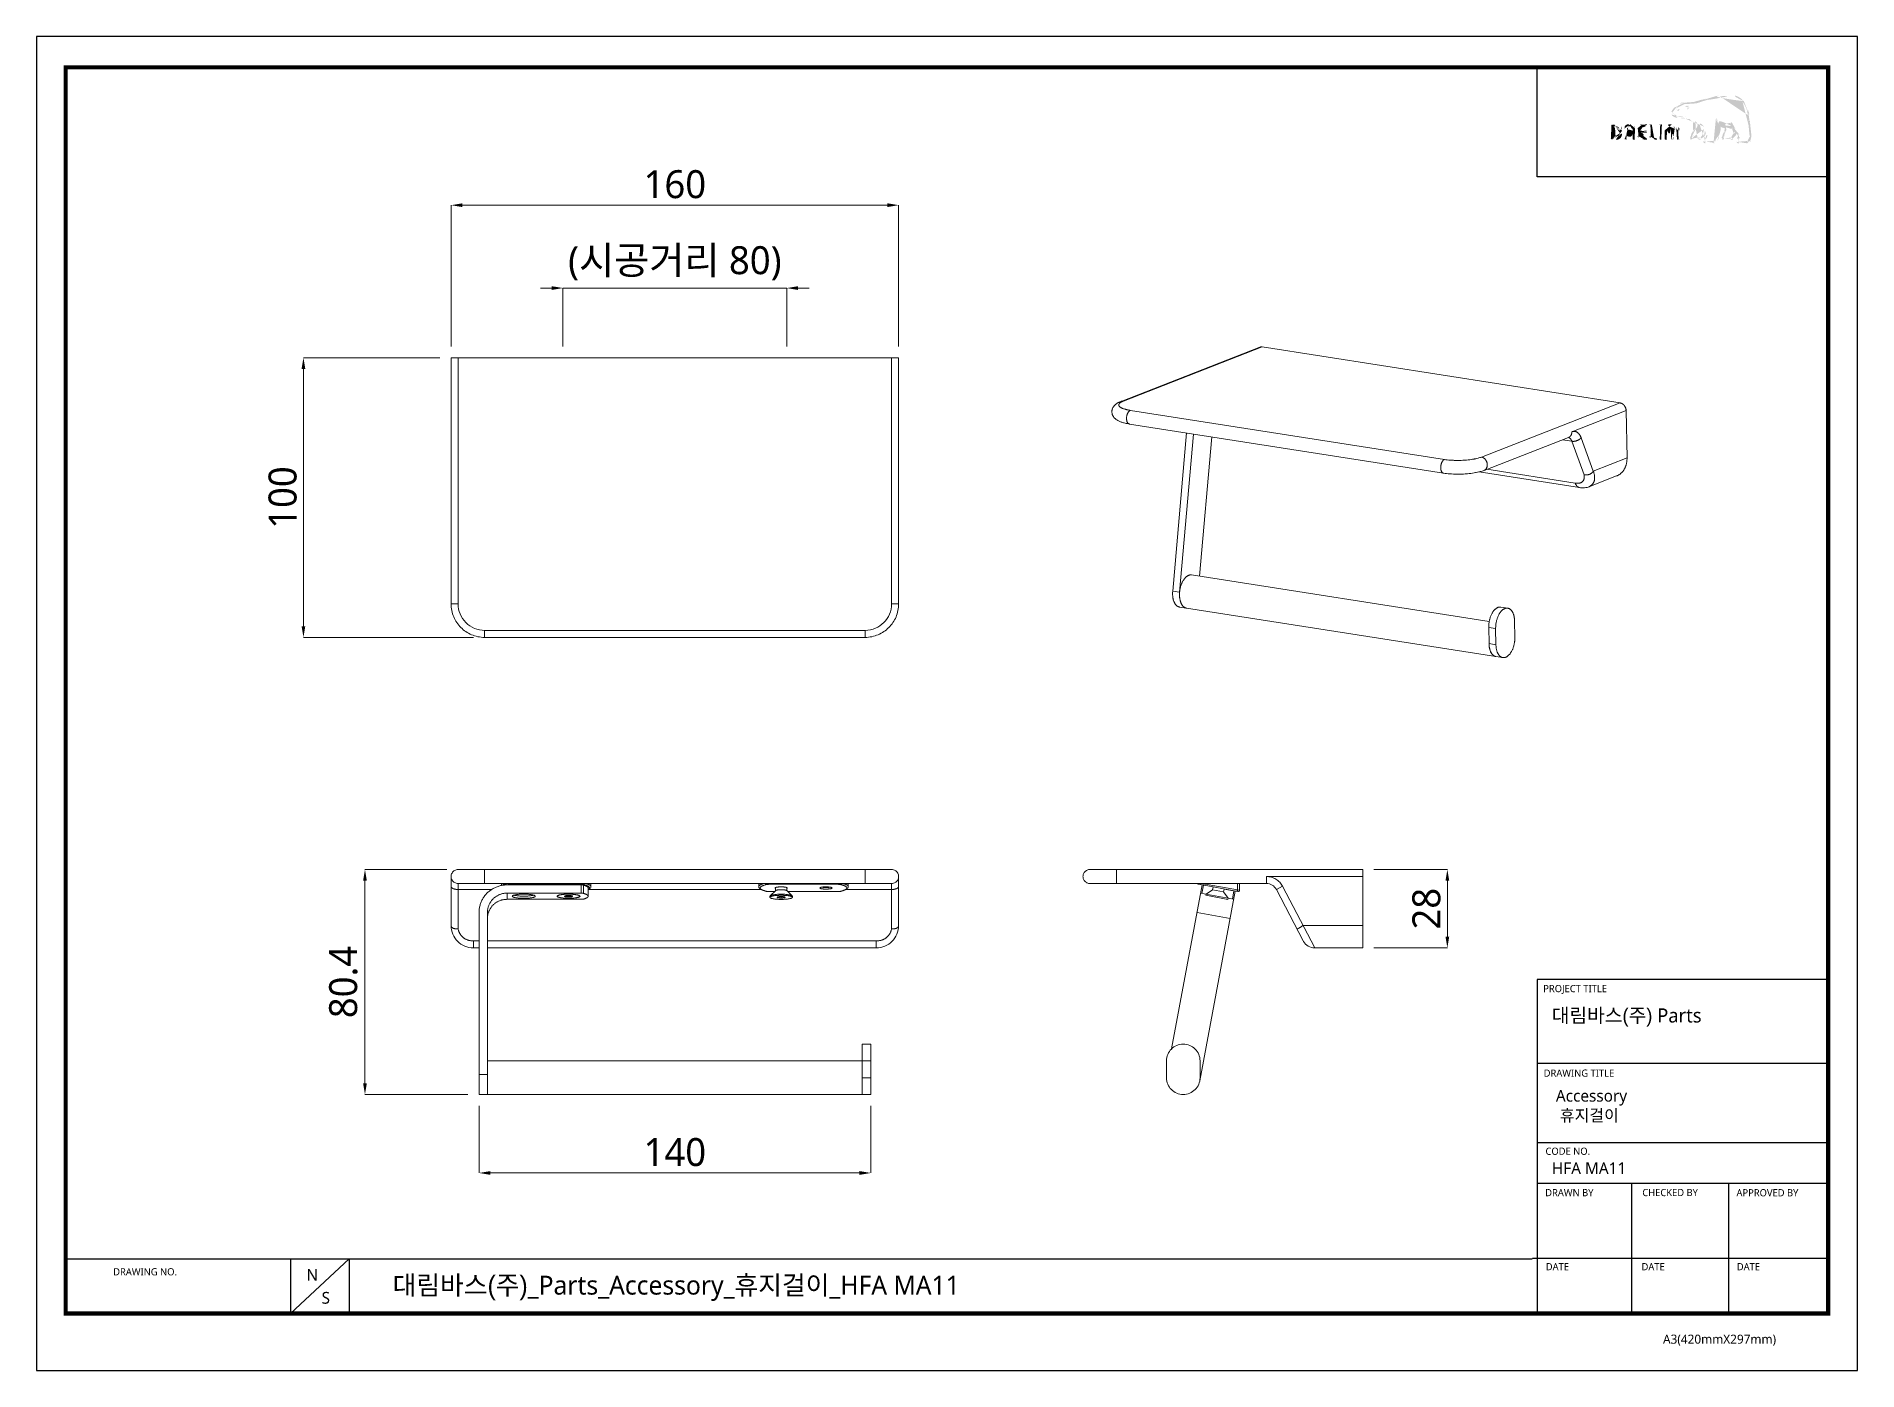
# Model space of a CAD drawing. Extents: x 16296680691 to 16296681342, y -37409619635 to -37409619158.
import ezdxf

# ---------------------------------------------------------------- set-up
doc = ezdxf.new("R2010")
doc.units = 0
doc.header["$LTSCALE"] = 10
doc.header["$MEASUREMENT"] = 0
doc.header["$PDMODE"] = 3
doc.header["$PDSIZE"] = -10
doc.layers.get('0').update_dxf_attribs({"linetype": 'CONTINUOUS'})
doc.layers.get('DEFPOINTS').update_dxf_attribs({"linetype": 'CONTINUOUS'})
doc.layers.add('02___PRT_ALL_AXES', color=7, linetype='CONTINUOUS')
doc.styles.add('Daelim Dimension', font='NanumGothic.ttf')
doc.dimstyles.new('DEFAULT', dxfattribs={"dimscale": 2, "dimtxt": 2, "dimasz": 2, "dimexe": 0, "dimexo": 2, "dimgap": 1, "dimtad": 1, "dimdec": 1, "dimzin": 9, "dimdsep": 46, "dimtxsty": 'Daelim Dimension', "dimcen": 0.5, "dimclrd": 252, "dimclre": 252, "dimclrt": 3, "dimadec": 1, "dimazin": 0, "dimtfac": 1, "dimtdec": 1, "dimtix": 1, "dimtmove": 0, "dimatfit": 3, "dimfxl": 0, "dimtolj": 1, "dimtzin": 1, "dimlwd": 9, "dimlwe": 9, "dimarcsym": 0})

msp = doc.modelspace()

# ---------------------------------------------------------------- texts
at = {"color": 5, "ltscale": 40, "style": 'Daelim Dimension'}
for s, height, p in [('PROJECT TITLE', 2.569, (16296681229.53, -37409619500.2)), ('DRAWING TITLE', 2.569, (16296681229.69, -37409619530.43)), ('CODE NO.', 2.569, (16296681230.34, -37409619558.35)), ('DRAWN BY', 2.569, (16296681230.24, -37409619573.16)), ('CHECKED BY', 2.569, (16296681264.95, -37409619573.12)), ('APPROVED BY', 2.569, (16296681298.61, -37409619573.2)), ('DRAWING NO.', 2.569, (16296680718.34, -37409619601.46)), ('DATE', 2.569, (16296681230.44, -37409619599.64)), ('DATE', 2.569, (16296681264.67, -37409619599.64)), ('DATE', 2.569, (16296681298.73, -37409619599.64)), ('A3(420mmX297mm)', 3.2424, (16296681272.35, -37409619625.88))]:
    msp.add_text(s, height=height, dxfattribs=at).set_placement(p)
at = {"attachment_point": 1, "style": 'Daelim Dimension'}
for s, insert, char_height, width in [('{\\fGulim|b0|i0|c129|p50;대림바스(주)} Parts', (16296681232.58, -37409619506), 5.036, 80.9399), (' Accessory\\P  휴지걸이', (16296681232.63, -37409619535.14), 4.204, 70.7511), ('HFA MA11', (16296681232.63, -37409619561.04), 4.204, 70.7511), ('N', (16296680787.43, -37409619599.2), 4.2, 5.8673), ('S', (16296680792.84, -37409619607.38), 4.2, 5.8673)]:
    msp.add_mtext(s, dxfattribs=dict(at, insert=insert, char_height=char_height, width=width))
at = {"color": 2, "insert": (16296680818.24, -37409619601.57), "char_height": 6.7566, "width": 323.9091, "attachment_point": 1, "style": 'Daelim Dimension'}
msp.add_mtext('{\\fGulim|b0|i0|c129|p50;대림바스(주)}_Parts_Accessory_{\\fGulim|b0|i0|c129|p50;휴지걸이}_HFA MA11', dxfattribs=at)

# ---------------------------------------------------------------- blocks, each defined once
blk = doc.blocks.new('*D0')
at = {"color": 5, "lineweight": 9}
for p, q in [((16296680835.1206, -37409619273.351013), (16296680786.354719, -37409619273.351013)), ((16296680786.354719, -37409619277.351013), (16296680786.354719, -37409619369.350983)), ((16296680847.1206, -37409619373.350983), (16296680786.354719, -37409619373.350983))]:
    blk.add_line(p, q, dxfattribs=at)
at = {"color": 5}
for points in [[(16296680785.688061, -37409619277.351013), (16296680787.021391, -37409619277.351013), (16296680786.354719, -37409619273.351013)], [(16296680785.688061, -37409619369.350983), (16296680787.021391, -37409619369.350983), (16296680786.354719, -37409619373.350983)]]:
    blk.add_solid(points, dxfattribs=at)
at = {"layer": 'DEFPOINTS', "color": 0}
for p in [(16296680839.1206, -37409619273.351013), (16296680786.354719, -37409619373.350983), (16296680851.1206, -37409619373.350983)]:
    blk.add_point(p, dxfattribs=at)
at = {"color": 7, "insert": (16296680778.946989, -37409619323.350983), "char_height": 10, "attachment_point": 5, "rotation": 90, "style": 'Daelim Dimension'}
blk.add_mtext('\\A1;100', dxfattribs=at)
blk = doc.blocks.new('*D1')
at = {"color": 5, "lineweight": 9}
for p, q in [((16296680839.12059, -37409619269.351), (16296680839.12059, -37409619218.83368)), ((16296680843.12059, -37409619218.83368), (16296680995.12056, -37409619218.83368)), ((16296680999.12056, -37409619269.351), (16296680999.12056, -37409619218.83368))]:
    blk.add_line(p, q, dxfattribs=at)
at = {"color": 5}
for points in [[(16296680843.12059, -37409619218.16702), (16296680843.12059, -37409619219.50034), (16296680839.12059, -37409619218.83368)], [(16296680995.12056, -37409619218.16702), (16296680995.12056, -37409619219.50034), (16296680999.12056, -37409619218.83368)]]:
    blk.add_solid(points, dxfattribs=at)
at = {"layer": 'DEFPOINTS', "color": 0}
for p in [(16296680999.12056, -37409619218.83368), (16296680839.12059, -37409619273.351), (16296680999.12056, -37409619273.351)]:
    blk.add_point(p, dxfattribs=at)
at = {"color": 7, "insert": (16296680919.12058, -37409619211.39019), "char_height": 10, "attachment_point": 5, "style": 'Daelim Dimension'}
blk.add_mtext('\\A1;160', dxfattribs=at)
blk = doc.blocks.new('*D2')
at = {"color": 5, "lineweight": 9}
for p, q in [((16296680837.6206, -37409619456.351547), (16296680808.3442, -37409619456.351547)), ((16296680808.3442, -37409619460.351547), (16296680808.3442, -37409619532.77993)), ((16296680845.1206, -37409619536.77993), (16296680808.3442, -37409619536.77993))]:
    blk.add_line(p, q, dxfattribs=at)
at = {"color": 5}
for points in [[(16296680807.67753, -37409619460.351547), (16296680809.01087, -37409619460.351547), (16296680808.3442, -37409619456.351547)], [(16296680807.67753, -37409619532.77993), (16296680809.01087, -37409619532.77993), (16296680808.3442, -37409619536.77993)]]:
    blk.add_solid(points, dxfattribs=at)
at = {"layer": 'DEFPOINTS', "color": 0}
for p in [(16296680841.6206, -37409619456.351547), (16296680808.3442, -37409619536.77993), (16296680849.1206, -37409619536.77993)]:
    blk.add_point(p, dxfattribs=at)
at = {"color": 7, "insert": (16296680800.643181, -37409619496.565727), "char_height": 10, "attachment_point": 5, "rotation": 90, "style": 'Daelim Dimension'}
blk.add_mtext('\\A1;80.4', dxfattribs=at)
blk = doc.blocks.new('*D3')
at = {"color": 5, "lineweight": 9}
for p, q in [((16296680849.1206, -37409619540.779907), (16296680849.1206, -37409619564.841339)), ((16296680989.12056, -37409619540.779907), (16296680989.12056, -37409619564.841339)), ((16296680853.1206, -37409619564.841339), (16296680985.12056, -37409619564.841339))]:
    blk.add_line(p, q, dxfattribs=at)
at = {"color": 5}
for points in [[(16296680853.1206, -37409619564.174667), (16296680853.1206, -37409619565.508003), (16296680849.1206, -37409619564.841339)], [(16296680985.12056, -37409619564.174667), (16296680985.12056, -37409619565.508003), (16296680989.12056, -37409619564.841339)]]:
    blk.add_solid(points, dxfattribs=at)
at = {"layer": 'DEFPOINTS', "color": 0}
for p in [(16296680849.1206, -37409619536.779907), (16296680989.12056, -37409619536.779907), (16296680989.12056, -37409619564.841339)]:
    blk.add_point(p, dxfattribs=at)
at = {"color": 7, "insert": (16296680919.120581, -37409619557.433617), "char_height": 10, "attachment_point": 5, "style": 'Daelim Dimension'}
blk.add_mtext('\\A1;140', dxfattribs=at)
blk = doc.blocks.new('*D4')
at = {"color": 5, "lineweight": 9}
for p, q in [((16296681169.011999, -37409619456.351547), (16296681195.25386, -37409619456.351547)), ((16296681195.25386, -37409619460.351547), (16296681195.25386, -37409619480.351547)), ((16296681169.011999, -37409619484.351547), (16296681195.25386, -37409619484.351547))]:
    blk.add_line(p, q, dxfattribs=at)
at = {"color": 5}
for points in [[(16296681194.5872, -37409619460.351547), (16296681195.92053, -37409619460.351547), (16296681195.25386, -37409619456.351547)], [(16296681194.5872, -37409619480.351547), (16296681195.92053, -37409619480.351547), (16296681195.25386, -37409619484.351547)]]:
    blk.add_solid(points, dxfattribs=at)
at = {"layer": 'DEFPOINTS', "color": 0}
for p in [(16296681165.011999, -37409619456.351547), (16296681165.011999, -37409619484.351547), (16296681195.25386, -37409619484.351547)]:
    blk.add_point(p, dxfattribs=at)
at = {"color": 7, "insert": (16296681187.81036, -37409619470.351547), "char_height": 10, "attachment_point": 5, "rotation": 90, "style": 'Daelim Dimension'}
blk.add_mtext('\\A1;28', dxfattribs=at)
blk = doc.blocks.new('*D5')
at = {"color": 5, "lineweight": 9}
for p, q in [((16296680875.120581, -37409619248.467781), (16296680871.120581, -37409619248.467781)), ((16296680879.120581, -37409619269.350998), (16296680879.120581, -37409619248.467781)), ((16296680879.120581, -37409619248.467781), (16296680959.120581, -37409619248.467781)), ((16296680959.120581, -37409619269.350998), (16296680959.120581, -37409619248.467781)), ((16296680963.120581, -37409619248.467781), (16296680967.120581, -37409619248.467781))]:
    blk.add_line(p, q, dxfattribs=at)
at = {"color": 5}
for points in [[(16296680875.120581, -37409619247.801117), (16296680875.120581, -37409619249.134453), (16296680879.120581, -37409619248.467781)], [(16296680963.120581, -37409619247.801117), (16296680963.120581, -37409619249.134453), (16296680959.120581, -37409619248.467781)]]:
    blk.add_solid(points, dxfattribs=at)
at = {"layer": 'DEFPOINTS', "color": 0}
for p in [(16296680959.120581, -37409619248.467781), (16296680879.120581, -37409619273.350998), (16296680959.120581, -37409619273.350998)]:
    blk.add_point(p, dxfattribs=at)
at = {"color": 7, "insert": (16296680919.120581, -37409619239.607979), "char_height": 10, "attachment_point": 5, "style": 'Daelim Dimension'}
blk.add_mtext('\\A1;(시공거리 80)', dxfattribs=at)

# ---------------------------------------------------------------- dimensions: what is measured, and where the dimension line sits
at = {"color": 7}
for base, p1, p2, picture, middle in [((16296680999.12, -37409619218.83), (16296680839.12, -37409619273.35), (16296680999.12, -37409619273.35), '*D1', (16296680919.12, -37409619211.39)), ((16296680989.12, -37409619564.84), (16296680849.12, -37409619536.78), (16296680989.12, -37409619536.78), '*D3', (16296680919.12, -37409619557.43))]:
    dim = msp.add_linear_dim(base=base, p1=p1, p2=p2, dimstyle='DEFAULT', override={"dimtxt": 5, "dimclrd": 5, "dimclre": 5, "dimclrt": 7}, dxfattribs=at)
    dim.commit()
    dim.dimension.update_dxf_attribs({"geometry": picture, "text_midpoint": middle})
dim = msp.add_linear_dim(base=(16296680959.12, -37409619248.47), p1=(16296680879.12, -37409619273.35), p2=(16296680959.12, -37409619273.35), text='(시공거리 <>)', dimstyle='DEFAULT', override={"dimtxt": 5, "dimclrd": 5, "dimclre": 5, "dimclrt": 7}, dxfattribs=at)
dim.commit()
dim.dimension.update_dxf_attribs({"geometry": '*D5', "text_midpoint": (16296680919.12, -37409619239.61)})
for base, p1, p2, picture, middle in [((16296680786.35, -37409619373.35), (16296680839.12, -37409619273.35), (16296680851.12, -37409619373.35), '*D0', (16296680778.95, -37409619323.35)), ((16296680808.34, -37409619536.78), (16296680841.62, -37409619456.35), (16296680849.12, -37409619536.78), '*D2', (16296680800.64, -37409619496.57)), ((16296681195.25, -37409619484.35), (16296681165.01, -37409619456.35), (16296681165.01, -37409619484.35), '*D4', (16296681187.81, -37409619470.35))]:
    dim = msp.add_linear_dim(base=base, p1=p1, p2=p2, angle=90, dimstyle='DEFAULT', override={"dimtxt": 5, "dimclrd": 5, "dimclre": 5, "dimclrt": 7}, dxfattribs=at)
    dim.commit()
    dim.dimension.update_dxf_attribs({"geometry": picture, "text_midpoint": middle})

# ---------------------------------------------------------------- hatches: boundary and pattern name
h = msp.add_hatch(color=5)
edge = h.paths.add_edge_path()
edge.add_spline(control_points=[(16296681301.25, -37409619181.64), (16296681298.91, -37409619179.02), (16296681295.27, -37409619178.99), (16296681292.62, -37409619179.43)], knot_values=[4, 4, 4, 4, 5, 5, 5, 5], degree=3, periodic=0)
edge.add_spline(control_points=[(16296681292.62, -37409619179.43), (16296681291.01, -37409619179.69), (16296681289.45, -37409619180.23), (16296681287.95, -37409619180.73)], knot_values=[5, 5, 5, 5, 6, 6, 6, 6], degree=3, periodic=0)
edge.add_spline(control_points=[(16296681287.95, -37409619180.73), (16296681286.7, -37409619181.16), (16296681285.39, -37409619181.61), (16296681284.09, -37409619181.89)], knot_values=[6, 6, 6, 6, 7, 7, 7, 7], degree=3, periodic=0)
edge.add_spline(control_points=[(16296681284.09, -37409619181.89), (16296681283.19, -37409619182.08), (16296681282.05, -37409619182.09), (16296681281.05, -37409619182.09)], knot_values=[7, 7, 7, 7, 8, 8, 8, 8], degree=3, periodic=0)
edge.add_spline(control_points=[(16296681281.05, -37409619182.09), (16296681281.05, -37409619182.09), (16296681280.09, -37409619182.11), (16296681280.09, -37409619182.11)], knot_values=[8.00001, 8.00001, 8.00001, 8.00001, 9, 9, 9, 9], degree=3, periodic=0)
edge.add_spline(control_points=[(16296681280.09, -37409619182.11), (16296681278.21, -37409619182.16), (16296681276.92, -37409619182.81), (16296681276.28, -37409619184.04)], knot_values=[9, 9, 9, 9, 10, 10, 10, 10], degree=3, periodic=0)
edge.add_spline(control_points=[(16296681276.28, -37409619184.04), (16296681276.28, -37409619184.04), (16296681276.25, -37409619184.1), (16296681276.25, -37409619184.1)], knot_values=[10.00001, 10.00001, 10.00001, 10.00001, 11, 11, 11, 11], degree=3, periodic=0)
edge.add_spline(control_points=[(16296681276.25, -37409619184.1), (16296681276.14, -37409619184.28), (16296681276, -37409619184.43), (16296681275.84, -37409619184.59)], knot_values=[11, 11, 11, 11, 12, 12, 12, 12], degree=3, periodic=0)
edge.add_spline(control_points=[(16296681275.84, -37409619184.59), (16296681275.67, -37409619184.76), (16296681275.49, -37409619184.93), (16296681275.37, -37409619185.16)], knot_values=[12, 12, 12, 12, 13, 13, 13, 13], degree=3, periodic=0)
edge.add_spline(control_points=[(16296681275.37, -37409619185.16), (16296681275.12, -37409619185.58), (16296681275.1, -37409619186.01), (16296681275.31, -37409619186.4)], knot_values=[13, 13, 13, 13, 14, 14, 14, 14], degree=3, periodic=0)
edge.add_spline(control_points=[(16296681275.31, -37409619186.4), (16296681275.71, -37409619187.16), (16296681276.85, -37409619187.56), (16296681277.53, -37409619187.61), (16296681277.53, -37409619187.61), (16296681278.54, -37409619187.67), (16296681278.54, -37409619187.67)], knot_values=[14, 14, 14, 14, 15, 15, 15, 16, 16, 16, 16], degree=3, periodic=0)
edge.add_spline(control_points=[(16296681278.54, -37409619187.67), (16296681279.61, -37409619187.74), (16296681280.96, -37409619187.81), (16296681281.75, -37409619187.96)], knot_values=[16, 16, 16, 16, 17, 17, 17, 17], degree=3, periodic=0)
edge.add_spline(control_points=[(16296681281.75, -37409619187.96), (16296681282.26, -37409619188.05), (16296681282.74, -37409619188.2), (16296681283.19, -37409619188.41)], knot_values=[17, 17, 17, 17, 18, 18, 18, 18], degree=3, periodic=0)
edge.add_spline(control_points=[(16296681283.19, -37409619188.41), (16296681283.22, -37409619188.46), (16296681283.62, -37409619189.93), (16296681283.53, -37409619191.55)], knot_values=[18, 18, 18, 18, 19, 19, 19, 19], degree=3, periodic=0)
edge.add_spline(control_points=[(16296681283.53, -37409619191.55), (16296681283.47, -37409619193.03), (16296681282.81, -37409619193.54), (16296681282.35, -37409619193.92)], knot_values=[19, 19, 19, 19, 20, 20, 20, 20], degree=3, periodic=0)
edge.add_spline(control_points=[(16296681282.35, -37409619193.92), (16296681282.34, -37409619193.93), (16296681281.89, -37409619194.28), (16296681281.86, -37409619194.72)], knot_values=[20, 20, 20, 20, 21, 21, 21, 21], degree=3, periodic=0)
edge.add_spline(control_points=[(16296681281.86, -37409619194.72), (16296681281.83, -37409619194.96), (16296681281.9, -37409619195.17), (16296681282.04, -37409619195.32)], knot_values=[21, 21, 21, 21, 22, 22, 22, 22], degree=3, periodic=0)
edge.add_spline(control_points=[(16296681282.04, -37409619195.32), (16296681282.2, -37409619195.49), (16296681282.43, -37409619195.57), (16296681282.73, -37409619195.57), (16296681282.73, -37409619195.57), (16296681284.77, -37409619195.57), (16296681284.77, -37409619195.57)], knot_values=[22, 22, 22, 22, 23, 23, 23, 24, 24, 24, 24], degree=3, periodic=0)
edge.add_spline(control_points=[(16296681284.77, -37409619195.57), (16296681286.45, -37409619195.57), (16296681287.16, -37409619193.62), (16296681287.34, -37409619192.25)], knot_values=[24, 24, 24, 24, 25, 25, 25, 25], degree=3, periodic=0)
edge.add_spline(control_points=[(16296681287.34, -37409619192.25), (16296681287.83, -37409619193.23), (16296681287.82, -37409619194.33), (16296681287.19, -37409619195.03)], knot_values=[25, 25, 25, 25, 26, 26, 26, 26], degree=3, periodic=0)
edge.add_spline(control_points=[(16296681287.19, -37409619195.03), (16296681287.19, -37409619195.03), (16296681286.65, -37409619195.54), (16296681286.71, -37409619196.02)], knot_values=[26.00001, 26.00001, 26.00001, 26.00001, 27, 27, 27, 27], degree=3, periodic=0)
edge.add_spline(control_points=[(16296681286.71, -37409619196.02), (16296681286.76, -37409619196.53), (16296681287.18, -37409619196.74), (16296681287.53, -37409619196.74), (16296681287.53, -37409619196.74), (16296681290.44, -37409619196.74), (16296681290.44, -37409619196.74)], knot_values=[27, 27, 27, 27, 28, 28, 28, 29, 29, 29, 29], degree=3, periodic=0)
edge.add_spline(control_points=[(16296681290.44, -37409619196.74), (16296681290.95, -37409619196.74), (16296681291.36, -37409619196.5), (16296681291.63, -37409619196.06)], knot_values=[29, 29, 29, 29, 30, 30, 30, 30], degree=3, periodic=0)
edge.add_spline(control_points=[(16296681291.63, -37409619196.06), (16296681292.82, -37409619194.1), (16296681292.88, -37409619192.17), (16296681292.62, -37409619190.67)], knot_values=[30, 30, 30, 30, 31, 31, 31, 31], degree=3, periodic=0)
edge.add_spline(control_points=[(16296681292.62, -37409619190.67), (16296681292.98, -37409619190.74), (16296681293.57, -37409619190.85), (16296681294.29, -37409619190.93)], knot_values=[31, 31, 31, 31, 32, 32, 32, 32], degree=3, periodic=0)
edge.add_spline(control_points=[(16296681294.29, -37409619190.93), (16296681294.34, -37409619191.14), (16296681294.42, -37409619191.59), (16296681294.42, -37409619191.59)], knot_values=[32, 32, 32, 32, 33, 33, 33, 33], degree=3, periodic=0)
edge.add_spline(control_points=[(16296681294.42, -37409619191.59), (16296681294.44, -37409619191.77), (16296681294.44, -37409619191.92), (16296681294.44, -37409619192.07)], knot_values=[33, 33, 33, 33, 34, 34, 34, 34], degree=3, periodic=0)
edge.add_spline(control_points=[(16296681294.44, -37409619192.07), (16296681294.44, -37409619193.2), (16296681293.94, -37409619193.68), (16296681293.66, -37409619193.96)], knot_values=[34, 34, 34, 34, 35, 35, 35, 35], degree=3, periodic=0)
edge.add_spline(control_points=[(16296681293.66, -37409619193.96), (16296681293.65, -37409619193.96), (16296681293.27, -37409619194.35), (16296681293.22, -37409619194.68)], knot_values=[35, 35, 35, 35, 36, 36, 36, 36], degree=3, periodic=0)
edge.add_spline(control_points=[(16296681293.22, -37409619194.68), (16296681293.22, -37409619194.68), (16296681293.14, -37409619195.01), (16296681293.43, -37409619195.31)], knot_values=[36.00001, 36.00001, 36.00001, 36.00001, 37, 37, 37, 37], degree=3, periodic=0)
edge.add_spline(control_points=[(16296681293.43, -37409619195.31), (16296681293.59, -37409619195.48), (16296681293.85, -37409619195.57), (16296681294.2, -37409619195.57), (16296681294.2, -37409619195.57), (16296681296.45, -37409619195.57), (16296681296.45, -37409619195.57)], knot_values=[37, 37, 37, 37, 38, 38, 38, 39, 39, 39, 39], degree=3, periodic=0)
edge.add_spline(control_points=[(16296681296.45, -37409619195.57), (16296681297.9, -37409619195.57), (16296681298.34, -37409619193.79), (16296681298.49, -37409619192.87)], knot_values=[39, 39, 39, 39, 40, 40, 40, 40], degree=3, periodic=0)
edge.add_spline(control_points=[(16296681298.49, -37409619192.87), (16296681298.75, -37409619193.19), (16296681299.04, -37409619193.58), (16296681299.21, -37409619193.96)], knot_values=[40, 40, 40, 40, 41, 41, 41, 41], degree=3, periodic=0)
edge.add_spline(control_points=[(16296681299.21, -37409619193.96), (16296681299.33, -37409619194.21), (16296681299.35, -37409619194.5), (16296681299.26, -37409619194.76)], knot_values=[41, 41, 41, 41, 42, 42, 42, 42], degree=3, periodic=0)
edge.add_spline(control_points=[(16296681299.26, -37409619194.76), (16296681299.12, -37409619195.24), (16296681298.51, -37409619195.59), (16296681298.63, -37409619196.16)], knot_values=[42, 42, 42, 42, 43, 43, 43, 43], degree=3, periodic=0)
edge.add_spline(control_points=[(16296681298.63, -37409619196.16), (16296681298.74, -37409619196.6), (16296681299.11, -37409619196.74), (16296681299.49, -37409619196.74), (16296681299.49, -37409619196.74), (16296681302.39, -37409619196.74), (16296681302.39, -37409619196.74)], knot_values=[43, 43, 43, 43, 44, 44, 44, 45, 45, 45, 45], degree=3, periodic=0)
edge.add_spline(control_points=[(16296681302.39, -37409619196.74), (16296681302.42, -37409619196.74), (16296681303, -37409619196.74), (16296681303.46, -37409619196.25)], knot_values=[45, 45, 45, 45, 46, 46, 46, 46], degree=3, periodic=0)
edge.add_spline(control_points=[(16296681303.46, -37409619196.25), (16296681303.9, -37409619195.78), (16296681304.06, -37409619195.08), (16296681303.96, -37409619194.11)], knot_values=[46, 46, 46, 46, 47, 47, 47, 47], degree=3, periodic=0)
edge.add_spline(control_points=[(16296681303.96, -37409619194.11), (16296681303.96, -37409619194.11), (16296681303.53, -37409619190.32), (16296681303.53, -37409619190.32)], knot_values=[0, 0, 0, 0, 1, 1, 1, 1], degree=3, periodic=0)
edge.add_spline(control_points=[(16296681303.53, -37409619190.32), (16296681303.37, -37409619189.22), (16296681303.34, -37409619188.62), (16296681303.31, -37409619188.04), (16296681303.31, -37409619188.04), (16296681303.21, -37409619186.54), (16296681303.21, -37409619186.54)], knot_values=[1, 1, 1, 1, 2, 2, 2, 3, 3, 3, 3], degree=3, periodic=0)
edge.add_spline(control_points=[(16296681303.21, -37409619186.54), (16296681302.99, -37409619184.5), (16296681302.32, -37409619182.85), (16296681301.25, -37409619181.64)], knot_values=[3, 3, 3, 3, 4, 4, 4, 4], degree=3, periodic=0)
edge = h.paths.add_edge_path(flags=16)
edge.add_spline(control_points=[(16296681284.21, -37409619182.43), (16296681285.55, -37409619182.15), (16296681286.86, -37409619181.7), (16296681288.13, -37409619181.26)], knot_values=[31, 31, 31, 31, 32, 32, 32, 32], degree=3, periodic=0)
edge.add_spline(control_points=[(16296681288.13, -37409619181.26), (16296681289.61, -37409619180.76), (16296681291.15, -37409619180.23), (16296681292.72, -37409619179.97)], knot_values=[32, 32, 32, 32, 33, 33, 33, 33], degree=3, periodic=0)
edge.add_spline(control_points=[(16296681292.72, -37409619179.97), (16296681295.23, -37409619179.56), (16296681298.66, -37409619179.58), (16296681300.82, -37409619182.01)], knot_values=[33, 33, 33, 33, 34, 34, 34, 34], degree=3, periodic=0)
edge.add_spline(control_points=[(16296681300.82, -37409619182.01), (16296681301.82, -37409619183.13), (16296681302.44, -37409619184.68), (16296681302.65, -37409619186.6), (16296681302.65, -37409619186.6), (16296681302.75, -37409619188.07), (16296681302.75, -37409619188.07)], knot_values=[34, 34, 34, 34, 35, 35, 35, 36, 36, 36, 36], degree=3, periodic=0)
edge.add_spline(control_points=[(16296681302.75, -37409619188.07), (16296681302.78, -37409619188.66), (16296681302.82, -37409619189.27), (16296681302.97, -37409619190.39), (16296681302.97, -37409619190.39), (16296681303.41, -37409619194.17), (16296681303.41, -37409619194.17)], knot_values=[36, 36, 36, 36, 37, 37, 37, 38, 38, 38, 38], degree=3, periodic=0)
edge.add_spline(control_points=[(16296681303.41, -37409619194.17), (16296681303.48, -37409619194.96), (16296681303.36, -37409619195.52), (16296681303.06, -37409619195.86)], knot_values=[38, 38, 38, 38, 39, 39, 39, 39], degree=3, periodic=0)
edge.add_spline(control_points=[(16296681303.06, -37409619195.86), (16296681302.77, -37409619196.18), (16296681302.42, -37409619196.18), (16296681302.39, -37409619196.18), (16296681302.39, -37409619196.18), (16296681299.54, -37409619196.18), (16296681299.54, -37409619196.18)], knot_values=[0, 0, 0, 0, 1, 1, 1, 2, 2, 2, 2], degree=3, periodic=0)
edge.add_spline(control_points=[(16296681299.54, -37409619196.18), (16296681299.37, -37409619196.18), (16296681299.23, -37409619196.11), (16296681299.23, -37409619195.9)], knot_values=[2, 2, 2, 2, 3, 3, 3, 3], degree=3, periodic=0)
edge.add_spline(control_points=[(16296681299.23, -37409619195.9), (16296681299.23, -37409619195.61), (16296681299.61, -37409619195.36), (16296681299.76, -37409619194.98)], knot_values=[3, 3, 3, 3, 4, 4, 4, 4], degree=3, periodic=0)
edge.add_spline(control_points=[(16296681299.76, -37409619194.98), (16296681299.92, -37409619194.57), (16296681299.9, -37409619194.12), (16296681299.72, -37409619193.72)], knot_values=[4, 4, 4, 4, 5, 5, 5, 5], degree=3, periodic=0)
edge.add_spline(control_points=[(16296681299.72, -37409619193.72), (16296681299.38, -37409619193.01), (16296681298.87, -37409619192.44), (16296681298.39, -37409619191.89)], knot_values=[5, 5, 5, 5, 6, 6, 6, 6], degree=3, periodic=0)
edge.add_spline(control_points=[(16296681298.39, -37409619191.89), (16296681297.69, -37409619191.12), (16296681296.95, -37409619190.37), (16296681296.9, -37409619189.3)], knot_values=[6, 6, 6, 6, 7, 7, 7, 7], degree=3, periodic=0)
edge.add_spline(control_points=[(16296681296.9, -37409619189.3), (16296681296.89, -37409619189.15), (16296681296.83, -37409619189), (16296681296.67, -37409619189.01)], knot_values=[7, 7, 7, 7, 8, 8, 8, 8], degree=3, periodic=0)
edge.add_spline(control_points=[(16296681296.67, -37409619189.01), (16296681296.52, -37409619189.01), (16296681296.42, -37409619189.15), (16296681296.42, -37409619189.35)], knot_values=[8, 8, 8, 8, 9, 9, 9, 9], degree=3, periodic=0)
edge.add_spline(control_points=[(16296681296.42, -37409619189.35), (16296681296.45, -37409619189.76), (16296681296.56, -37409619190.13), (16296681296.7, -37409619190.46)], knot_values=[9, 9, 9, 9, 10, 10, 10, 10], degree=3, periodic=0)
edge.add_spline(control_points=[(16296681296.7, -37409619190.46), (16296681294.83, -37409619190.54), (16296681292.94, -37409619190.17), (16296681292.49, -37409619190.08)], knot_values=[10, 10, 10, 10, 11, 11, 11, 11], degree=3, periodic=0)
edge.add_spline(control_points=[(16296681292.49, -37409619190.08), (16296681292.16, -37409619188.73), (16296681291.62, -37409619187.87), (16296681291.61, -37409619187.85)], knot_values=[11, 11, 11, 11, 12, 12, 12, 12], degree=3, periodic=0)
edge.add_spline(control_points=[(16296681291.61, -37409619187.85), (16296681291.53, -37409619187.71), (16296681291.39, -37409619187.67), (16296681291.28, -37409619187.73)], knot_values=[12, 12, 12, 12, 13, 13, 13, 13], degree=3, periodic=0)
edge.add_spline(control_points=[(16296681291.28, -37409619187.73), (16296681291.17, -37409619187.8), (16296681291.15, -37409619187.96), (16296681291.23, -37409619188.09)], knot_values=[13, 13, 13, 13, 14, 14, 14, 14], degree=3, periodic=0)
edge.add_spline(control_points=[(16296681291.23, -37409619188.09), (16296681291.25, -37409619188.13), (16296681293.48, -37409619191.92), (16296681291.16, -37409619195.78)], knot_values=[14, 14, 14, 14, 15, 15, 15, 15], degree=3, periodic=0)
edge.add_spline(control_points=[(16296681291.16, -37409619195.78), (16296681290.99, -37409619196.05), (16296681290.76, -37409619196.18), (16296681290.44, -37409619196.18), (16296681290.44, -37409619196.18), (16296681287.54, -37409619196.18), (16296681287.54, -37409619196.18)], knot_values=[15, 15, 15, 15, 16, 16, 16, 17, 17, 17, 17], degree=3, periodic=0)
edge.add_spline(control_points=[(16296681287.54, -37409619196.18), (16296681287.42, -37409619196.18), (16296681287.24, -37409619196.1), (16296681287.24, -37409619195.9)], knot_values=[17, 17, 17, 17, 18, 18, 18, 18], degree=3, periodic=0)
edge.add_spline(control_points=[(16296681287.24, -37409619195.9), (16296681287.24, -37409619195.7), (16296681287.52, -37409619195.4), (16296681287.52, -37409619195.4)], knot_values=[18, 18, 18, 18, 19, 19, 19, 19], degree=3, periodic=0)
edge.add_spline(control_points=[(16296681287.52, -37409619195.4), (16296681288.69, -37409619194.1), (16296681288.1, -37409619192.07), (16296681286.98, -37409619190.73)], knot_values=[19, 19, 19, 19, 20, 20, 20, 20], degree=3, periodic=0)
edge.add_spline(control_points=[(16296681286.98, -37409619190.73), (16296681285.89, -37409619189.44), (16296681284.11, -37409619187.81), (16296681281.85, -37409619187.4)], knot_values=[20, 20, 20, 20, 21, 21, 21, 21], degree=3, periodic=0)
edge.add_spline(control_points=[(16296681281.85, -37409619187.4), (16296681281.03, -37409619187.26), (16296681279.66, -37409619187.18), (16296681278.57, -37409619187.12), (16296681278.57, -37409619187.12), (16296681277.57, -37409619187.06), (16296681277.57, -37409619187.06)], knot_values=[21, 21, 21, 21, 22, 22, 22, 23, 23, 23, 23], degree=3, periodic=0)
edge.add_spline(control_points=[(16296681277.57, -37409619187.06), (16296681277.01, -37409619187.02), (16296681276.09, -37409619186.68), (16296681275.8, -37409619186.14)], knot_values=[23, 23, 23, 23, 24, 24, 24, 24], degree=3, periodic=0)
edge.add_spline(control_points=[(16296681275.8, -37409619186.14), (16296681275.68, -37409619185.92), (16296681275.7, -37409619185.69), (16296681275.86, -37409619185.44)], knot_values=[24, 24, 24, 24, 25, 25, 25, 25], degree=3, periodic=0)
edge.add_spline(control_points=[(16296681275.86, -37409619185.44), (16296681275.95, -37409619185.27), (16296681276.09, -37409619185.13), (16296681276.24, -37409619184.98)], knot_values=[25, 25, 25, 25, 26, 26, 26, 26], degree=3, periodic=0)
edge.add_spline(control_points=[(16296681276.24, -37409619184.98), (16296681276.41, -37409619184.8), (16296681276.59, -37409619184.62), (16296681276.73, -37409619184.37)], knot_values=[26, 26, 26, 26, 27, 27, 27, 27], degree=3, periodic=0)
edge.add_spline(control_points=[(16296681276.73, -37409619184.37), (16296681276.73, -37409619184.37), (16296681276.78, -37409619184.3), (16296681276.78, -37409619184.3)], knot_values=[27.00001, 27.00001, 27.00001, 27.00001, 28, 28, 28, 28], degree=3, periodic=0)
edge.add_spline(control_points=[(16296681276.78, -37409619184.3), (16296681277.33, -37409619183.25), (16296681278.44, -37409619182.71), (16296681280.11, -37409619182.66)], knot_values=[28, 28, 28, 28, 29, 29, 29, 29], degree=3, periodic=0)
edge.add_spline(control_points=[(16296681280.11, -37409619182.66), (16296681280.11, -37409619182.66), (16296681281.05, -37409619182.65), (16296681281.05, -37409619182.65)], knot_values=[29.00001, 29.00001, 29.00001, 29.00001, 30, 30, 30, 30], degree=3, periodic=0)
edge.add_spline(control_points=[(16296681281.05, -37409619182.65), (16296681282.07, -37409619182.64), (16296681283.25, -37409619182.64), (16296681284.21, -37409619182.43)], knot_values=[30, 30, 30, 30, 31, 31, 31, 31], degree=3, periodic=0)
edge = h.paths.add_edge_path(flags=0)
edge.add_spline(control_points=[(16296681281.45, -37409619183.22), (16296681281.64, -37409619183.36), (16296681281.77, -37409619183.58), (16296681281.74, -37409619183.84)], knot_values=[8, 8, 8, 8, 9, 9, 9, 9], degree=3, periodic=0)
edge.add_spline(control_points=[(16296681281.74, -37409619183.84), (16296681281.7, -37409619184.21), (16296681281.38, -37409619184.61), (16296681281.13, -37409619184.73)], knot_values=[7, 7, 7, 7, 8, 8, 8, 8], degree=3, periodic=0)
edge.add_spline(control_points=[(16296681281.13, -37409619184.73), (16296681281.05, -37409619184.77), (16296681280.94, -37409619184.75), (16296681280.91, -37409619184.66)], knot_values=[6, 6, 6, 6, 7, 7, 7, 7], degree=3, periodic=0)
edge.add_spline(control_points=[(16296681280.91, -37409619184.66), (16296681280.86, -37409619184.58), (16296681280.92, -37409619184.48), (16296681281, -37409619184.43)], knot_values=[5, 5, 5, 5, 6, 6, 6, 6], degree=3, periodic=0)
edge.add_spline(control_points=[(16296681281, -37409619184.43), (16296681281.13, -37409619184.34), (16296681281.34, -37409619184.07), (16296681281.36, -37409619183.84)], knot_values=[4, 4, 4, 4, 5, 5, 5, 5], degree=3, periodic=0)
edge.add_spline(control_points=[(16296681281.36, -37409619183.84), (16296681281.38, -37409619183.7), (16296681281.34, -37409619183.59), (16296681281.22, -37409619183.51)], knot_values=[3, 3, 3, 3, 4, 4, 4, 4], degree=3, periodic=0)
edge.add_spline(control_points=[(16296681281.22, -37409619183.51), (16296681280.93, -37409619183.3), (16296681280.58, -37409619183.72), (16296681280.54, -37409619183.74)], knot_values=[2, 2, 2, 2, 3, 3, 3, 3], degree=3, periodic=0)
edge.add_spline(control_points=[(16296681280.54, -37409619183.74), (16296681280.48, -37409619183.82), (16296681280.37, -37409619183.83), (16296681280.31, -37409619183.78)], knot_values=[1, 1, 1, 1, 2, 2, 2, 2], degree=3, periodic=0)
edge.add_spline(control_points=[(16296681280.31, -37409619183.78), (16296681280.23, -37409619183.72), (16296681280.24, -37409619183.6), (16296681280.31, -37409619183.53)], knot_values=[0, 0, 0, 0, 1, 1, 1, 1], degree=3, periodic=0)
edge.add_spline(control_points=[(16296681280.31, -37409619183.53), (16296681280.49, -37409619183.33), (16296681281, -37409619182.9), (16296681281.45, -37409619183.22)], knot_values=[9, 9, 9, 9, 10, 10, 10, 10], degree=3, periodic=0)
edge = h.paths.add_edge_path(flags=16)
edge.add_spline(control_points=[(16296681284.06, -37409619191.58), (16296681284.11, -37409619190.4), (16296681283.94, -37409619189.33), (16296681283.81, -37409619188.73), (16296681283.81, -37409619188.73), (16296681285.64, -37409619189.78), (16296681286.97, -37409619191.65)], knot_values=[5, 5, 5, 5, 6, 6, 6, 7, 7, 7, 7], degree=3, periodic=0)
edge.add_spline(control_points=[(16296681286.97, -37409619191.65), (16296681286.86, -37409619192.44), (16296681286.42, -37409619195.05), (16296681284.77, -37409619195.05), (16296681284.77, -37409619195.05), (16296681282.73, -37409619195.05), (16296681282.73, -37409619195.05)], knot_values=[0, 0, 0, 0, 1, 1, 1, 2, 2, 2, 2], degree=3, periodic=0)
edge.add_spline(control_points=[(16296681282.73, -37409619195.05), (16296681282.58, -37409619195.05), (16296681282.4, -37409619194.92), (16296681282.4, -37409619194.73)], knot_values=[2, 2, 2, 2, 3, 3, 3, 3], degree=3, periodic=0)
edge.add_spline(control_points=[(16296681282.4, -37409619194.73), (16296681282.4, -37409619194.53), (16296681282.66, -37409619194.33), (16296681282.68, -37409619194.33)], knot_values=[3, 3, 3, 3, 4, 4, 4, 4], degree=3, periodic=0)
edge.add_spline(control_points=[(16296681282.68, -37409619194.33), (16296681283.19, -37409619193.92), (16296681283.97, -37409619193.29), (16296681284.06, -37409619191.58)], knot_values=[4, 4, 4, 4, 5, 5, 5, 5], degree=3, periodic=0)
edge = h.paths.add_edge_path(flags=0)
edge.add_spline(control_points=[(16296681278.32, -37409619184.62), (16296681278.32, -37409619184.62), (16296681278.39, -37409619184.65), (16296681278.29, -37409619184.76)], knot_values=[1.00001, 1.00001, 1.00001, 1.00001, 2, 2, 2, 2], degree=3, periodic=0)
edge.add_spline(control_points=[(16296681278.29, -37409619184.76), (16296681278.05, -37409619185.11), (16296681277.8, -37409619185.18), (16296681277.8, -37409619185.18)], knot_values=[2, 2, 2, 2, 2.99999, 2.99999, 2.99999, 2.99999], degree=3, periodic=0)
edge.add_spline(control_points=[(16296681277.8, -37409619185.18), (16296681277.8, -37409619185.18), (16296681277.61, -37409619185.25), (16296681277.51, -37409619185.12)], knot_values=[3.00001, 3.00001, 3.00001, 3.00001, 4, 4, 4, 4], degree=3, periodic=0)
edge.add_spline(control_points=[(16296681277.51, -37409619185.12), (16296681277.3, -37409619184.88), (16296681277.29, -37409619184.74), (16296681277.29, -37409619184.74), (16296681277.29, -37409619184.74), (16296681277.27, -37409619184.63), (16296681277.37, -37409619184.61)], knot_values=[4, 4, 4, 4, 5, 5, 5, 6, 6, 6, 6], degree=3, periodic=0)
edge.add_spline(control_points=[(16296681278.32, -37409619184.62), (16296681277.8, -37409619184.41), (16296681277.37, -37409619184.61), (16296681277.37, -37409619184.61)], knot_values=[0.00001, 0.00001, 0.00001, 0.00001, 1, 1, 1, 1], degree=3, periodic=0)
edge = h.paths.add_edge_path(flags=16)
edge.add_spline(control_points=[(16296681294.86, -37409619190.97), (16296681295.49, -37409619191.02), (16296681296.29, -37409619191.05), (16296681296.98, -37409619191.01)], knot_values=[6, 6, 6, 6, 7, 7, 7, 7], degree=3, periodic=0)
edge.add_spline(control_points=[(16296681296.98, -37409619191.01), (16296681297.24, -37409619191.42), (16296681297.68, -37409619191.93), (16296681298.01, -37409619192.32)], knot_values=[7, 7, 7, 7, 8, 8, 8, 8], degree=3, periodic=0)
edge.add_spline(control_points=[(16296681298.01, -37409619192.32), (16296681298.01, -37409619192.35), (16296681297.83, -37409619195.05), (16296681296.45, -37409619195.05)], knot_values=[9, 9, 9, 9, 10, 10, 10, 10], degree=3, periodic=0)
edge.add_spline(control_points=[(16296681296.45, -37409619195.05), (16296681296.45, -37409619195.05), (16296681294.13, -37409619195.05), (16296681294.13, -37409619195.05)], knot_values=[0, 0, 0, 0, 1, 1, 1, 1], degree=3, periodic=0)
edge.add_spline(control_points=[(16296681294.13, -37409619195.05), (16296681293.95, -37409619195.05), (16296681293.81, -37409619194.91), (16296681293.81, -37409619194.73)], knot_values=[1, 1, 1, 1, 2, 2, 2, 2], degree=3, periodic=0)
edge.add_spline(control_points=[(16296681293.81, -37409619194.73), (16296681293.81, -37409619194.55), (16296681294.01, -37409619194.34), (16296681294.02, -37409619194.33)], knot_values=[2, 2, 2, 2, 3, 3, 3, 3], degree=3, periodic=0)
edge.add_spline(control_points=[(16296681294.02, -37409619194.33), (16296681294.5, -37409619193.87), (16296681294.98, -37409619193.25), (16296681294.98, -37409619192.08)], knot_values=[3, 3, 3, 3, 4, 4, 4, 4], degree=3, periodic=0)
edge.add_spline(control_points=[(16296681294.98, -37409619192.08), (16296681294.98, -37409619191.91), (16296681294.97, -37409619191.73), (16296681294.94, -37409619191.54)], knot_values=[4, 4, 4, 4, 5, 5, 5, 5], degree=3, periodic=0)
edge.add_spline(control_points=[(16296681294.94, -37409619191.54), (16296681294.94, -37409619191.54), (16296681294.88, -37409619191.2), (16296681294.86, -37409619190.97)], knot_values=[5.00001, 5.00001, 5.00001, 5.00001, 6, 6, 6, 6], degree=3, periodic=0)
h = msp.add_hatch(color=5)
edge = h.paths.add_edge_path()
edge.add_spline(control_points=[(16296681257.73, -37409619192.19), (16296681257.73, -37409619190.67), (16296681256.93, -37409619189.87), (16296681255.4, -37409619189.87)], knot_values=[7, 7, 7, 7, 8, 8, 8, 8], degree=3, periodic=0)
edge.add_spline(control_points=[(16296681255.4, -37409619189.87), (16296681254.84, -37409619189.87), (16296681254.13, -37409619189.91), (16296681253.9, -37409619189.94)], knot_values=[0, 0, 0, 0, 1, 1, 1, 1], degree=3, periodic=0)
edge.add_spline(control_points=[(16296681253.9, -37409619189.94), (16296681253.76, -37409619189.97), (16296681253.67, -37409619190.08), (16296681253.67, -37409619190.22), (16296681253.67, -37409619190.22), (16296681253.67, -37409619195.12), (16296681253.67, -37409619195.12)], knot_values=[1, 1, 1, 1, 2, 2, 2, 3, 3, 3, 3], degree=3, periodic=0)
edge.add_spline(control_points=[(16296681253.67, -37409619195.12), (16296681253.67, -37409619195.27), (16296681253.76, -37409619195.37), (16296681253.91, -37409619195.4)], knot_values=[3, 3, 3, 3, 4, 4, 4, 4], degree=3, periodic=0)
edge.add_spline(control_points=[(16296681253.91, -37409619195.4), (16296681254.13, -37409619195.43), (16296681254.84, -37409619195.47), (16296681255.4, -37409619195.47)], knot_values=[4, 4, 4, 4, 5, 5, 5, 5], degree=3, periodic=0)
edge.add_spline(control_points=[(16296681255.4, -37409619195.47), (16296681256.93, -37409619195.47), (16296681257.73, -37409619194.67), (16296681257.73, -37409619193.15), (16296681257.73, -37409619193.15), (16296681257.73, -37409619192.19), (16296681257.73, -37409619192.19)], knot_values=[5, 5, 5, 5, 6, 6, 6, 7, 7, 7, 7], degree=3, periodic=0)
edge = h.paths.add_edge_path(flags=16)
edge.add_spline(control_points=[(16296681255.4, -37409619190.63), (16296681256.41, -37409619190.63), (16296681256.87, -37409619191.11), (16296681256.87, -37409619192.19), (16296681256.87, -37409619192.19), (16296681256.87, -37409619192.43), (16296681256.87, -37409619192.67)], knot_values=[4, 4, 4, 4, 5, 5, 5, 5.5, 5.5, 5.5, 5.5], degree=3, periodic=0)
edge.add_spline(control_points=[(16296681256.87, -37409619192.67), (16296681256.87, -37409619192.91), (16296681256.87, -37409619193.15), (16296681256.87, -37409619193.15)], knot_values=[5.5, 5.5, 5.5, 5.5, 6, 6, 6, 6], degree=3, periodic=0)
edge.add_spline(control_points=[(16296681256.87, -37409619193.15), (16296681256.87, -37409619194.2), (16296681256.38, -37409619194.72), (16296681255.4, -37409619194.72)], knot_values=[0, 0, 0, 0, 1, 1, 1, 1], degree=3, periodic=0)
edge.add_spline(control_points=[(16296681255.4, -37409619194.72), (16296681255.4, -37409619194.72), (16296681254.72, -37409619194.7), (16296681254.55, -37409619194.7), (16296681254.55, -37409619194.7), (16296681254.55, -37409619190.67), (16296681254.55, -37409619190.67)], knot_values=[1.00001, 1.00001, 1.00001, 1.00001, 2, 2, 2, 3, 3, 3, 3], degree=3, periodic=0)
edge.add_spline(control_points=[(16296681254.55, -37409619190.67), (16296681254.9, -37409619190.63), (16296681255.4, -37409619190.63), (16296681255.4, -37409619190.63)], knot_values=[3, 3, 3, 3, 4, 4, 4, 4], degree=3, periodic=0)
h = msp.add_hatch(color=5)
edge = h.paths.add_edge_path()
edge.add_spline(control_points=[(16296681262.38, -37409619191.45), (16296681262.38, -37409619190.36), (16296681261.85, -37409619189.87), (16296681260.69, -37409619189.87)], knot_values=[13, 13, 13, 13, 14, 14, 14, 14], degree=3, periodic=0)
edge.add_spline(control_points=[(16296681260.69, -37409619189.87), (16296681260.69, -37409619189.87), (16296681260.26, -37409619189.87), (16296681260.26, -37409619189.87)], knot_values=[0.00001, 0.00001, 0.00001, 0.00001, 1, 1, 1, 1], degree=3, periodic=0)
edge.add_spline(control_points=[(16296681260.26, -37409619189.87), (16296681259.09, -37409619189.87), (16296681258.57, -37409619190.36), (16296681258.57, -37409619191.45), (16296681258.57, -37409619191.45), (16296681258.57, -37409619195.18), (16296681258.57, -37409619195.18)], knot_values=[1, 1, 1, 1, 2, 2, 2, 3, 3, 3, 3], degree=3, periodic=0)
edge.add_spline(control_points=[(16296681258.57, -37409619195.18), (16296681258.57, -37409619195.31), (16296681258.68, -37409619195.42), (16296681258.81, -37409619195.42)], knot_values=[3, 3, 3, 3, 4, 4, 4, 4], degree=3, periodic=0)
edge.add_spline(control_points=[(16296681258.81, -37409619195.42), (16296681258.81, -37409619195.42), (16296681259.21, -37409619195.42), (16296681259.21, -37409619195.42)], knot_values=[4.00001, 4.00001, 4.00001, 4.00001, 5, 5, 5, 5], degree=3, periodic=0)
edge.add_spline(control_points=[(16296681259.21, -37409619195.42), (16296681259.35, -37409619195.42), (16296681259.45, -37409619195.29), (16296681259.45, -37409619195.18), (16296681259.45, -37409619195.18), (16296681259.45, -37409619194.64), (16296681259.45, -37409619194.1)], knot_values=[5, 5, 5, 5, 6, 6, 6, 6.5, 6.5, 6.5, 6.5], degree=3, periodic=0)
edge.add_spline(control_points=[(16296681259.45, -37409619194.1), (16296681259.45, -37409619193.55), (16296681259.45, -37409619192.99), (16296681259.45, -37409619192.95), (16296681259.45, -37409619192.95), (16296681261.51, -37409619192.95), (16296681261.51, -37409619192.95)], knot_values=[6.5, 6.5, 6.5, 6.5, 7, 7, 7, 8, 8, 8, 8], degree=3, periodic=0)
edge.add_spline(control_points=[(16296681261.51, -37409619192.95), (16296681261.51, -37409619193.03), (16296681261.51, -37409619195.18), (16296681261.51, -37409619195.18)], knot_values=[8, 8, 8, 8, 9, 9, 9, 9], degree=3, periodic=0)
edge.add_spline(control_points=[(16296681261.51, -37409619195.18), (16296681261.51, -37409619195.32), (16296681261.61, -37409619195.42), (16296681261.74, -37409619195.42)], knot_values=[9, 9, 9, 9, 10, 10, 10, 10], degree=3, periodic=0)
edge.add_spline(control_points=[(16296681261.74, -37409619195.42), (16296681261.74, -37409619195.42), (16296681262.15, -37409619195.42), (16296681262.15, -37409619195.42)], knot_values=[10.00001, 10.00001, 10.00001, 10.00001, 11, 11, 11, 11], degree=3, periodic=0)
edge.add_spline(control_points=[(16296681262.15, -37409619195.42), (16296681262.28, -37409619195.42), (16296681262.38, -37409619195.29), (16296681262.38, -37409619195.18), (16296681262.38, -37409619195.18), (16296681262.38, -37409619191.45), (16296681262.38, -37409619191.45)], knot_values=[11, 11, 11, 11, 12, 12, 12, 13, 13, 13, 13], degree=3, periodic=0)
edge = h.paths.add_edge_path(flags=16)
edge.add_spline(control_points=[(16296681259.45, -37409619191.45), (16296681259.45, -37409619190.76), (16296681259.64, -37409619190.64), (16296681260.26, -37409619190.64)], knot_values=[2, 2, 2, 2, 3, 3, 3, 3], degree=3, periodic=0)
edge.add_spline(control_points=[(16296681260.26, -37409619190.64), (16296681260.26, -37409619190.64), (16296681260.69, -37409619190.64), (16296681260.69, -37409619190.64)], knot_values=[3.00001, 3.00001, 3.00001, 3.00001, 4, 4, 4, 4], degree=3, periodic=0)
edge.add_spline(control_points=[(16296681260.69, -37409619190.64), (16296681261.3, -37409619190.64), (16296681261.51, -37409619190.76), (16296681261.51, -37409619191.45)], knot_values=[4, 4, 4, 4, 5, 5, 5, 5], degree=3, periodic=0)
edge.add_spline(control_points=[(16296681261.51, -37409619191.45), (16296681261.51, -37409619191.45), (16296681261.51, -37409619192.11), (16296681261.51, -37409619192.18)], knot_values=[5.00001, 5.00001, 5.00001, 5.00001, 6, 6, 6, 6], degree=3, periodic=0)
edge.add_spline(control_points=[(16296681261.51, -37409619192.18), (16296681261.51, -37409619192.18), (16296681259.45, -37409619192.18), (16296681259.45, -37409619192.18)], knot_values=[0, 0, 0, 0, 1, 1, 1, 1], degree=3, periodic=0)
edge.add_spline(control_points=[(16296681259.45, -37409619192.18), (16296681259.45, -37409619192.11), (16296681259.45, -37409619191.45), (16296681259.45, -37409619191.45)], knot_values=[1, 1, 1, 1, 2, 2, 2, 2], degree=3, periodic=0)
h = msp.add_hatch(color=5)
edge = h.paths.add_edge_path()
edge.add_spline(control_points=[(16296681264.19, -37409619192.19), (16296681264.19, -37409619192.12), (16296681264.19, -37409619191.3), (16296681264.19, -37409619191.3)], knot_values=[14, 14, 14, 14, 15, 15, 15, 15], degree=3, periodic=0)
edge.add_spline(control_points=[(16296681264.19, -37409619191.3), (16296681264.19, -37409619190.88), (16296681264.19, -37409619190.66), (16296681264.99, -37409619190.66), (16296681264.99, -37409619190.66), (16296681265.4, -37409619190.66), (16296681265.8, -37409619190.66)], knot_values=[15, 15, 15, 15, 16, 16, 16, 16.5, 16.5, 16.5, 16.5], degree=3, periodic=0)
edge.add_spline(control_points=[(16296681265.8, -37409619190.66), (16296681266.2, -37409619190.66), (16296681266.6, -37409619190.66), (16296681266.6, -37409619190.66), (16296681266.6, -37409619190.66), (16296681266.6, -37409619190.48), (16296681266.6, -37409619190.3)], knot_values=[16.5, 16.5, 16.5, 16.5, 17, 17, 17, 17.5, 17.5, 17.5, 17.5], degree=3, periodic=0)
edge.add_spline(control_points=[(16296681266.6, -37409619190.3), (16296681266.6, -37409619190.11), (16296681266.6, -37409619189.93), (16296681266.6, -37409619189.93)], knot_values=[17.5, 17.5, 17.5, 17.5, 18, 18, 18, 18], degree=3, periodic=0)
edge.add_spline(control_points=[(16296681266.6, -37409619189.93), (16296681266.6, -37409619189.93), (16296681266.44, -37409619189.92), (16296681266.44, -37409619189.92)], knot_values=[18.00001, 18.00001, 18.00001, 18.00001, 19, 19, 19, 19], degree=3, periodic=0)
edge.add_spline(control_points=[(16296681266.44, -37409619189.92), (16296681266.11, -37409619189.89), (16296681265.39, -37409619189.87), (16296681264.98, -37409619189.87)], knot_values=[19, 19, 19, 19, 20, 20, 20, 20], degree=3, periodic=0)
edge.add_spline(control_points=[(16296681264.98, -37409619189.87), (16296681263.85, -37409619189.87), (16296681263.3, -37409619190.34), (16296681263.3, -37409619191.3)], knot_values=[20, 20, 20, 20, 21, 21, 21, 21], degree=3, periodic=0)
edge.add_spline(control_points=[(16296681263.3, -37409619191.3), (16296681263.3, -37409619191.3), (16296681263.3, -37409619194.04), (16296681263.3, -37409619194.04)], knot_values=[0, 0, 0, 0, 1, 1, 1, 1], degree=3, periodic=0)
edge.add_spline(control_points=[(16296681263.3, -37409619194.04), (16296681263.3, -37409619195), (16296681263.85, -37409619195.47), (16296681264.98, -37409619195.47)], knot_values=[1, 1, 1, 1, 2, 2, 2, 2], degree=3, periodic=0)
edge.add_spline(control_points=[(16296681264.98, -37409619195.47), (16296681265.49, -37409619195.47), (16296681266.16, -37409619195.46), (16296681266.44, -37409619195.43)], knot_values=[2, 2, 2, 2, 3, 3, 3, 3], degree=3, periodic=0)
edge.add_spline(control_points=[(16296681266.44, -37409619195.43), (16296681266.44, -37409619195.43), (16296681266.56, -37409619195.42), (16296681266.56, -37409619195.42)], knot_values=[3.00001, 3.00001, 3.00001, 3.00001, 3.99999, 3.99999, 3.99999, 3.99999], degree=3, periodic=0)
edge.add_spline(control_points=[(16296681266.56, -37409619195.42), (16296681266.56, -37409619195.42), (16296681266.56, -37409619195.42), (16296681266.56, -37409619195.42), (16296681266.56, -37409619195.42), (16296681266.6, -37409619195.42), (16296681266.6, -37409619195.42)], knot_values=[3.99999, 3.99999, 3.99999, 3.99999, 4, 4, 4, 4.99999, 4.99999, 4.99999, 4.99999], degree=3, periodic=0)
edge.add_spline(control_points=[(16296681266.6, -37409619195.42), (16296681266.6, -37409619195.42), (16296681266.6, -37409619195.42), (16296681266.6, -37409619195.42), (16296681266.6, -37409619195.42), (16296681266.6, -37409619195.23), (16296681266.6, -37409619195.05)], knot_values=[4.99999, 4.99999, 4.99999, 4.99999, 5, 5, 5, 5.5, 5.5, 5.5, 5.5], degree=3, periodic=0)
edge.add_spline(control_points=[(16296681266.6, -37409619195.05), (16296681266.6, -37409619194.87), (16296681266.6, -37409619194.68), (16296681266.6, -37409619194.68), (16296681266.6, -37409619194.68), (16296681264.99, -37409619194.68), (16296681264.99, -37409619194.68)], knot_values=[5.5, 5.5, 5.5, 5.5, 6, 6, 6, 7, 7, 7, 7], degree=3, periodic=0)
edge.add_spline(control_points=[(16296681264.99, -37409619194.68), (16296681264.19, -37409619194.68), (16296681264.19, -37409619194.46), (16296681264.19, -37409619194.04), (16296681264.19, -37409619194.04), (16296681264.19, -37409619193.02), (16296681264.19, -37409619192.94)], knot_values=[7, 7, 7, 7, 8, 8, 8, 9, 9, 9, 9], degree=3, periodic=0)
edge.add_spline(control_points=[(16296681264.19, -37409619192.94), (16296681264.26, -37409619192.94), (16296681266.36, -37409619192.94), (16296681266.36, -37409619192.94)], knot_values=[9, 9, 9, 9, 10, 10, 10, 10], degree=3, periodic=0)
edge.add_spline(control_points=[(16296681266.36, -37409619192.94), (16296681266.49, -37409619192.94), (16296681266.6, -37409619192.84), (16296681266.6, -37409619192.71)], knot_values=[10, 10, 10, 10, 11, 11, 11, 11], degree=3, periodic=0)
edge.add_spline(control_points=[(16296681266.6, -37409619192.71), (16296681266.6, -37409619192.71), (16296681266.6, -37409619192.43), (16296681266.6, -37409619192.43)], knot_values=[11.00001, 11.00001, 11.00001, 11.00001, 12, 12, 12, 12], degree=3, periodic=0)
edge.add_spline(control_points=[(16296681266.6, -37409619192.43), (16296681266.6, -37409619192.3), (16296681266.49, -37409619192.19), (16296681266.36, -37409619192.19), (16296681266.36, -37409619192.19), (16296681264.26, -37409619192.19), (16296681264.19, -37409619192.19)], knot_values=[12, 12, 12, 12, 13, 13, 13, 14, 14, 14, 14], degree=3, periodic=0)
h = msp.add_hatch(color=5)
edge = h.paths.add_edge_path()
edge.add_spline(control_points=[(16296681269.15, -37409619194.68), (16296681268.4, -37409619194.68), (16296681268.4, -37409619194.4), (16296681268.4, -37409619194.12), (16296681268.4, -37409619194.12), (16296681268.4, -37409619190.17), (16296681268.4, -37409619190.17)], knot_values=[9, 9, 9, 9, 10, 10, 10, 11, 11, 11, 11], degree=3, periodic=0)
edge.add_spline(control_points=[(16296681268.4, -37409619190.17), (16296681268.4, -37409619190.03), (16296681268.29, -37409619189.92), (16296681268.15, -37409619189.92)], knot_values=[11, 11, 11, 11, 12, 12, 12, 12], degree=3, periodic=0)
edge.add_spline(control_points=[(16296681268.15, -37409619189.92), (16296681268.15, -37409619189.92), (16296681267.78, -37409619189.92), (16296681267.78, -37409619189.92)], knot_values=[12.00001, 12.00001, 12.00001, 12.00001, 12.99999, 12.99999, 12.99999, 12.99999], degree=3, periodic=0)
edge.add_spline(control_points=[(16296681267.78, -37409619189.92), (16296681267.64, -37409619189.92), (16296681267.52, -37409619190.03), (16296681267.52, -37409619190.17), (16296681267.52, -37409619190.17), (16296681267.52, -37409619194.04), (16296681267.52, -37409619194.04)], knot_values=[0, 0, 0, 0, 1, 1, 1, 2, 2, 2, 2], degree=3, periodic=0)
edge.add_spline(control_points=[(16296681267.52, -37409619194.04), (16296681267.52, -37409619195.31), (16296681268.39, -37409619195.47), (16296681269.14, -37409619195.47)], knot_values=[2, 2, 2, 2, 3, 3, 3, 3], degree=3, periodic=0)
edge.add_spline(control_points=[(16296681269.14, -37409619195.47), (16296681269.69, -37409619195.47), (16296681269.83, -37409619195.45), (16296681270, -37409619195.42)], knot_values=[3, 3, 3, 3, 4, 4, 4, 4], degree=3, periodic=0)
edge.add_spline(control_points=[(16296681270, -37409619195.42), (16296681270, -37409619195.42), (16296681270.09, -37409619195.41), (16296681270.09, -37409619195.41)], knot_values=[4.00001, 4.00001, 4.00001, 4.00001, 4.99999, 4.99999, 4.99999, 4.99999], degree=3, periodic=0)
edge.add_spline(control_points=[(16296681270.09, -37409619195.41), (16296681270.09, -37409619195.41), (16296681270.09, -37409619195.41), (16296681270.09, -37409619195.41), (16296681270.09, -37409619195.41), (16296681270.22, -37409619195.39), (16296681270.22, -37409619195.39)], knot_values=[4.99999, 4.99999, 4.99999, 4.99999, 5, 5, 5, 5.99999, 5.99999, 5.99999, 5.99999], degree=3, periodic=0)
edge.add_spline(control_points=[(16296681270.22, -37409619195.39), (16296681270.22, -37409619195.39), (16296681270.22, -37409619195.39), (16296681270.22, -37409619195.39), (16296681270.22, -37409619195.39), (16296681270.26, -37409619195.38), (16296681270.26, -37409619195.38)], knot_values=[5.99999, 5.99999, 5.99999, 5.99999, 6, 6, 6, 6.99999, 6.99999, 6.99999, 6.99999], degree=3, periodic=0)
edge.add_spline(control_points=[(16296681270.26, -37409619195.38), (16296681270.26, -37409619195.38), (16296681270.26, -37409619195.38), (16296681270.26, -37409619195.38), (16296681270.26, -37409619195.38), (16296681270.26, -37409619195.2), (16296681270.26, -37409619195.03)], knot_values=[6.99999, 6.99999, 6.99999, 6.99999, 7, 7, 7, 7.5, 7.5, 7.5, 7.5], degree=3, periodic=0)
edge.add_spline(control_points=[(16296681270.26, -37409619195.03), (16296681270.26, -37409619194.86), (16296681270.26, -37409619194.68), (16296681270.26, -37409619194.68), (16296681270.26, -37409619194.68), (16296681269.15, -37409619194.68), (16296681269.15, -37409619194.68)], knot_values=[7.5, 7.5, 7.5, 7.5, 8, 8, 8, 9, 9, 9, 9], degree=3, periodic=0)
h = msp.add_hatch(color=5)
edge = h.paths.add_edge_path()
edge.add_spline(control_points=[(16296681271.76, -37409619195.42), (16296681271.9, -37409619195.42), (16296681271.99, -37409619195.29), (16296681271.99, -37409619195.18), (16296681271.99, -37409619195.18), (16296681271.99, -37409619190.16), (16296681271.99, -37409619190.16)], knot_values=[4, 4, 4, 4, 5, 5, 5, 6, 6, 6, 6], degree=3, periodic=0)
edge.add_spline(control_points=[(16296681271.99, -37409619190.16), (16296681271.99, -37409619190.03), (16296681271.89, -37409619189.92), (16296681271.76, -37409619189.92)], knot_values=[6, 6, 6, 6, 7, 7, 7, 7], degree=3, periodic=0)
edge.add_spline(control_points=[(16296681271.76, -37409619189.92), (16296681271.76, -37409619189.92), (16296681271.35, -37409619189.92), (16296681271.35, -37409619189.92)], knot_values=[7.00001, 7.00001, 7.00001, 7.00001, 7.99999, 7.99999, 7.99999, 7.99999], degree=3, periodic=0)
edge.add_spline(control_points=[(16296681271.35, -37409619189.92), (16296681271.21, -37409619189.92), (16296681271.12, -37409619190.04), (16296681271.12, -37409619190.16), (16296681271.12, -37409619190.16), (16296681271.12, -37409619195.18), (16296681271.12, -37409619195.18)], knot_values=[0, 0, 0, 0, 1, 1, 1, 2, 2, 2, 2], degree=3, periodic=0)
edge.add_spline(control_points=[(16296681271.12, -37409619195.18), (16296681271.12, -37409619195.32), (16296681271.23, -37409619195.42), (16296681271.35, -37409619195.42)], knot_values=[2, 2, 2, 2, 3, 3, 3, 3], degree=3, periodic=0)
edge.add_spline(control_points=[(16296681271.35, -37409619195.42), (16296681271.35, -37409619195.42), (16296681271.76, -37409619195.42), (16296681271.76, -37409619195.42)], knot_values=[3.00001, 3.00001, 3.00001, 3.00001, 4, 4, 4, 4], degree=3, periodic=0)
h = msp.add_hatch(color=5)
edge = h.paths.add_edge_path()
edge.add_spline(control_points=[(16296681273.83, -37409619192.16), (16296681273.83, -37409619190.84), (16296681274.01, -37409619190.71), (16296681275.13, -37409619190.7)], knot_values=[5, 5, 5, 5, 6, 6, 6, 6], degree=3, periodic=0)
edge.add_spline(control_points=[(16296681275.13, -37409619190.7), (16296681275.13, -37409619190.78), (16296681275.13, -37409619195.18), (16296681275.13, -37409619195.18)], knot_values=[6, 6, 6, 6, 7, 7, 7, 7], degree=3, periodic=0)
edge.add_spline(control_points=[(16296681275.13, -37409619195.18), (16296681275.13, -37409619195.32), (16296681275.23, -37409619195.42), (16296681275.36, -37409619195.42)], knot_values=[7, 7, 7, 7, 8, 8, 8, 8], degree=3, periodic=0)
edge.add_spline(control_points=[(16296681275.36, -37409619195.42), (16296681275.36, -37409619195.42), (16296681275.77, -37409619195.42), (16296681275.77, -37409619195.42)], knot_values=[8.00001, 8.00001, 8.00001, 8.00001, 9, 9, 9, 9], degree=3, periodic=0)
edge.add_spline(control_points=[(16296681275.77, -37409619195.42), (16296681275.92, -37409619195.42), (16296681276.01, -37409619195.29), (16296681276.01, -37409619195.18), (16296681276.01, -37409619195.18), (16296681276.01, -37409619190.8), (16296681276.01, -37409619190.71)], knot_values=[9, 9, 9, 9, 10, 10, 10, 11, 11, 11, 11], degree=3, periodic=0)
edge.add_spline(control_points=[(16296681276.01, -37409619190.71), (16296681276.53, -37409619190.72), (16296681276.87, -37409619190.77), (16296681277.05, -37409619190.96)], knot_values=[11, 11, 11, 11, 12, 12, 12, 12], degree=3, periodic=0)
edge.add_spline(control_points=[(16296681277.05, -37409619190.96), (16296681277.27, -37409619191.16), (16296681277.3, -37409619191.56), (16296681277.3, -37409619192.16), (16296681277.3, -37409619192.16), (16296681277.3, -37409619195.18), (16296681277.3, -37409619195.18)], knot_values=[12, 12, 12, 12, 13, 13, 13, 14, 14, 14, 14], degree=3, periodic=0)
edge.add_spline(control_points=[(16296681277.3, -37409619195.18), (16296681277.3, -37409619195.31), (16296681277.41, -37409619195.42), (16296681277.54, -37409619195.42)], knot_values=[14, 14, 14, 14, 15, 15, 15, 15], degree=3, periodic=0)
edge.add_spline(control_points=[(16296681277.54, -37409619195.42), (16296681277.54, -37409619195.42), (16296681277.95, -37409619195.42), (16296681277.95, -37409619195.42)], knot_values=[15.00001, 15.00001, 15.00001, 15.00001, 16, 16, 16, 16], degree=3, periodic=0)
edge.add_spline(control_points=[(16296681277.95, -37409619195.42), (16296681278.09, -37409619195.42), (16296681278.19, -37409619195.29), (16296681278.19, -37409619195.18), (16296681278.19, -37409619195.18), (16296681278.19, -37409619192.09), (16296681278.19, -37409619192.09)], knot_values=[16, 16, 16, 16, 17, 17, 17, 18, 18, 18, 18], degree=3, periodic=0)
edge.add_spline(control_points=[(16296681278.19, -37409619192.09), (16296681278.19, -37409619190.22), (16296681277.57, -37409619189.9), (16296681275.57, -37409619189.9)], knot_values=[18, 18, 18, 18, 19, 19, 19, 19], degree=3, periodic=0)
edge.add_spline(control_points=[(16296681275.57, -37409619189.9), (16296681273.57, -37409619189.9), (16296681272.95, -37409619190.22), (16296681272.95, -37409619192.09)], knot_values=[19, 19, 19, 19, 20, 20, 20, 20], degree=3, periodic=0)
edge.add_spline(control_points=[(16296681272.95, -37409619192.09), (16296681272.95, -37409619192.09), (16296681272.95, -37409619195.18), (16296681272.95, -37409619195.18)], knot_values=[0, 0, 0, 0, 1, 1, 1, 1], degree=3, periodic=0)
edge.add_spline(control_points=[(16296681272.95, -37409619195.18), (16296681272.95, -37409619195.32), (16296681273.05, -37409619195.42), (16296681273.19, -37409619195.42)], knot_values=[1, 1, 1, 1, 2, 2, 2, 2], degree=3, periodic=0)
edge.add_spline(control_points=[(16296681273.19, -37409619195.42), (16296681273.19, -37409619195.42), (16296681273.59, -37409619195.42), (16296681273.59, -37409619195.42)], knot_values=[2.00001, 2.00001, 2.00001, 2.00001, 3, 3, 3, 3], degree=3, periodic=0)
edge.add_spline(control_points=[(16296681273.59, -37409619195.42), (16296681273.74, -37409619195.42), (16296681273.83, -37409619195.29), (16296681273.83, -37409619195.18), (16296681273.83, -37409619195.18), (16296681273.83, -37409619192.16), (16296681273.83, -37409619192.16)], knot_values=[3, 3, 3, 3, 4, 4, 4, 5, 5, 5, 5], degree=3, periodic=0)

# ---------------------------------------------------------------- linework, layer by layer
at = {"color": 5, "ltscale": 0.5}
for p, q in [((16296681227.33, -37409619208.75), (16296681227.33, -37409619169.57)), ((16296681227.33, -37409619495.67), (16296681227.33, -37409619615.7))]:
    msp.add_line(p, q, dxfattribs=at)
at = {"color": 5, "ltscale": 40}
for p, q in [((16296681331.37, -37409619208.75), (16296681227.33, -37409619208.75)), ((16296681331.37, -37409619495.67), (16296681227.33, -37409619495.67)), ((16296681331.37, -37409619525.74), (16296681227.33, -37409619525.74)), ((16296681331.37, -37409619525.74), (16296681227.33, -37409619525.74)), ((16296681331.37, -37409619554.03), (16296681227.33, -37409619554.03)), ((16296681331.37, -37409619554.03), (16296681227.33, -37409619554.03)), ((16296681331.37, -37409619568.62), (16296681227.33, -37409619568.62)), ((16296681331.37, -37409619568.62), (16296681227.33, -37409619568.62)), ((16296681261.12, -37409619568.62), (16296681261.12, -37409619615.07)), ((16296681295.8, -37409619568.62), (16296681295.8, -37409619615.07)), ((16296680781.72, -37409619595.53), (16296680781.72, -37409619615.14)), ((16296680781.72, -37409619595.53), (16296680781.72, -37409619615.14)), ((16296680802.71, -37409619595.53), (16296680781.72, -37409619615.14)), ((16296680802.71, -37409619595.53), (16296680781.72, -37409619615.14)), ((16296680802.71, -37409619595.53), (16296680802.71, -37409619615.14)), ((16296680802.71, -37409619595.53), (16296680802.71, -37409619615.14)), ((16296681331.37, -37409619595.45), (16296681225.68, -37409619595.45)), ((16296681331.37, -37409619595.45), (16296681228.14, -37409619595.45)), ((16296681331.37, -37409619615.07), (16296681242.2, -37409619615.07))]:
    msp.add_line(p, q, dxfattribs=at)
at = {"color": 5}
msp.add_line((16296680701.37, -37409619595.53), (16296681225.56, -37409619595.53), dxfattribs=at)
at = {"ltscale": 0.5}
msp.add_lwpolyline([(16296680690.9, -37409619635.49), (16296681341.9, -37409619635.49), (16296681341.9, -37409619158.49), (16296680690.9, -37409619158.49)], close=True, dxfattribs=at)
at = {"color": 5, "linetype": 'ByBlock', "lineweight": 200, "const_width": 1.5}
msp.add_lwpolyline([(16296680701.37, -37409619615.07), (16296681331.37, -37409619615.07), (16296681331.37, -37409619169.57), (16296680701.37, -37409619169.57)], close=True, dxfattribs=at)
at = {"color": 7, "lineweight": 5}
for points in [[(16296681101.98, -37409619300.26), (16296681097.08, -37409619356.8)], [(16296681099.55, -37409619357.19), (16296681104.46, -37409619300.64)], [(16296681111.02, -37409619301.67), (16296681106.7, -37409619351.48)], [(16296681099.5, -37409619362.5), (16296681099.4, -37409619362.48), (16296681099.31, -37409619362.46), (16296681099.22, -37409619362.43), (16296681099.13, -37409619362.4), (16296681099.04, -37409619362.36), (16296681098.95, -37409619362.32), (16296681098.93, -37409619362.31), (16296681098.84, -37409619362.26), (16296681098.75, -37409619362.21), (16296681098.67, -37409619362.15), (16296681098.58, -37409619362.09), (16296681098.5, -37409619362.02), (16296681098.42, -37409619361.94), (16296681098.32, -37409619361.85), (16296681098.24, -37409619361.77), (16296681098.16, -37409619361.68), (16296681098.09, -37409619361.58), (16296681098.01, -37409619361.47), (16296681097.95, -37409619361.38), (16296681097.88, -37409619361.27), (16296681097.8, -37409619361.15), (16296681097.74, -37409619361.02), (16296681097.67, -37409619360.89), (16296681097.61, -37409619360.75), (16296681097.57, -37409619360.68), (16296681097.51, -37409619360.53), (16296681097.46, -37409619360.37), (16296681097.4, -37409619360.21), (16296681097.35, -37409619360.05), (16296681097.3, -37409619359.87), (16296681097.29, -37409619359.84), (16296681097.25, -37409619359.66), (16296681097.21, -37409619359.47), (16296681097.17, -37409619359.28), (16296681097.14, -37409619359.09), (16296681097.11, -37409619358.89), (16296681097.09, -37409619358.68), (16296681097.07, -37409619358.47), (16296681097.05, -37409619358.26), (16296681097.04, -37409619358.05), (16296681097.04, -37409619357.83), (16296681097.04, -37409619357.61), (16296681097.04, -37409619357.38), (16296681097.05, -37409619357.16), (16296681097.07, -37409619356.93), (16296681097.08, -37409619356.8)], [(16296681099.55, -37409619357.19), (16296681097.08, -37409619356.8)], [(16296681099.53, -37409619357.6), (16296681099.52, -37409619357.66)], [(16296681099.52, -37409619357.66), (16296681099.52, -37409619358.05)], [(16296681099.52, -37409619358.05), (16296681099.52, -37409619358.07)], [(16296681099.52, -37409619358.07), (16296681099.52, -37409619358.12)], [(16296681099.52, -37409619358.12), (16296681099.52, -37409619358.46)], [(16296681099.52, -37409619358.46), (16296681099.52, -37409619358.51)], [(16296681099.52, -37409619358.51), (16296681099.53, -37409619358.59), (16296681099.54, -37409619358.74), (16296681099.55, -37409619358.89), (16296681099.56, -37409619359.04), (16296681099.58, -37409619359.18), (16296681099.59, -37409619359.32), (16296681099.61, -37409619359.46), (16296681099.64, -37409619359.6), (16296681099.66, -37409619359.73), (16296681099.69, -37409619359.87), (16296681099.71, -37409619360), (16296681099.74, -37409619360.13), (16296681099.78, -37409619360.25), (16296681099.81, -37409619360.38), (16296681099.85, -37409619360.5)], [(16296681099.55, -37409619357.22), (16296681099.53, -37409619357.6)], [(16296681099.55, -37409619357.19), (16296681099.55, -37409619357.22)], [(16296681099.85, -37409619360.5), (16296681099.88, -37409619360.6), (16296681099.91, -37409619360.71), (16296681099.95, -37409619360.82), (16296681100, -37409619360.93), (16296681100.04, -37409619361.03), (16296681100.08, -37409619361.14), (16296681100.13, -37409619361.24), (16296681100.17, -37409619361.33), (16296681100.19, -37409619361.36), (16296681100.24, -37409619361.45), (16296681100.29, -37409619361.54), (16296681100.34, -37409619361.63), (16296681100.39, -37409619361.71), (16296681100.44, -37409619361.79), (16296681100.49, -37409619361.87), (16296681100.55, -37409619361.94), (16296681100.6, -37409619362.01), (16296681100.64, -37409619362.07), (16296681100.7, -37409619362.13), (16296681100.76, -37409619362.2), (16296681100.81, -37409619362.26), (16296681100.87, -37409619362.31), (16296681100.93, -37409619362.37), (16296681100.99, -37409619362.42), (16296681101.05, -37409619362.47), (16296681101.11, -37409619362.51), (16296681101.18, -37409619362.56), (16296681101.24, -37409619362.6), (16296681101.3, -37409619362.64), (16296681101.36, -37409619362.68), (16296681101.43, -37409619362.71), (16296681101.49, -37409619362.74), (16296681101.55, -37409619362.77), (16296681101.62, -37409619362.79), (16296681101.68, -37409619362.81)], [(16296681101.97, -37409619362.88), (16296681099.5, -37409619362.5)], [(16296681101.68, -37409619362.81), (16296681101.97, -37409619362.88)], [(16296681210.05, -37409619369.78), (16296681210.05, -37409619369.52), (16296681210.05, -37409619369.26), (16296681210.06, -37409619368.99), (16296681210.08, -37409619368.73), (16296681210.11, -37409619368.46), (16296681210.12, -37409619368.39), (16296681210.12, -37409619368.34), (16296681210.16, -37409619368.07), (16296681210.2, -37409619367.8), (16296681210.25, -37409619367.53), (16296681210.3, -37409619367.27), (16296681210.37, -37409619367.01), (16296681210.39, -37409619366.93), (16296681210.45, -37409619366.68), (16296681210.53, -37409619366.43), (16296681210.61, -37409619366.18), (16296681210.69, -37409619365.94), (16296681210.78, -37409619365.7), (16296681210.83, -37409619365.59), (16296681210.93, -37409619365.37), (16296681211.03, -37409619365.15), (16296681211.13, -37409619364.94), (16296681211.24, -37409619364.74), (16296681211.35, -37409619364.55), (16296681211.45, -37409619364.4), (16296681211.56, -37409619364.22), (16296681211.68, -37409619364.05), (16296681211.79, -37409619363.9), (16296681211.91, -37409619363.76), (16296681212.03, -37409619363.62), (16296681212.16, -37409619363.48), (16296681212.28, -37409619363.36), (16296681212.4, -37409619363.24), (16296681212.42, -37409619363.23), (16296681212.54, -37409619363.12), (16296681212.66, -37409619363.03), (16296681212.78, -37409619362.94), (16296681212.82, -37409619362.92), (16296681212.94, -37409619362.85), (16296681213.06, -37409619362.78), (16296681213.18, -37409619362.72), (16296681213.22, -37409619362.7), (16296681213.34, -37409619362.65), (16296681213.46, -37409619362.61), (16296681213.57, -37409619362.58), (16296681213.63, -37409619362.56), (16296681213.74, -37409619362.54), (16296681213.86, -37409619362.52), (16296681213.97, -37409619362.51), (16296681214.03, -37409619362.51), (16296681214.14, -37409619362.51), (16296681214.25, -37409619362.52), (16296681214.36, -37409619362.53)], [(16296681212.52, -37409619370.17), (16296681212.52, -37409619369.91), (16296681212.53, -37409619369.64), (16296681212.54, -37409619369.38), (16296681212.56, -37409619369.11), (16296681212.59, -37409619368.85), (16296681212.59, -37409619368.78), (16296681212.6, -37409619368.73), (16296681212.63, -37409619368.46), (16296681212.68, -37409619368.19), (16296681212.73, -37409619367.92), (16296681212.78, -37409619367.66), (16296681212.84, -37409619367.4), (16296681212.86, -37409619367.32), (16296681212.93, -37409619367.06), (16296681213.01, -37409619366.81), (16296681213.09, -37409619366.57), (16296681213.17, -37409619366.33), (16296681213.26, -37409619366.09), (16296681213.31, -37409619365.98), (16296681213.41, -37409619365.75), (16296681213.51, -37409619365.54), (16296681213.61, -37409619365.33), (16296681213.72, -37409619365.13), (16296681213.83, -37409619364.94), (16296681213.92, -37409619364.78), (16296681214.04, -37409619364.61), (16296681214.15, -37409619364.44), (16296681214.27, -37409619364.29), (16296681214.38, -37409619364.14), (16296681214.5, -37409619364), (16296681214.63, -37409619363.87), (16296681214.75, -37409619363.74), (16296681214.88, -37409619363.63), (16296681214.9, -37409619363.61), (16296681215.02, -37409619363.51), (16296681215.14, -37409619363.42), (16296681215.26, -37409619363.33), (16296681215.3, -37409619363.31), (16296681215.42, -37409619363.23), (16296681215.54, -37409619363.17), (16296681215.65, -37409619363.11), (16296681215.7, -37409619363.09), (16296681215.82, -37409619363.04), (16296681215.94, -37409619363), (16296681216.05, -37409619362.96), (16296681216.11, -37409619362.95), (16296681216.22, -37409619362.93), (16296681216.34, -37409619362.91), (16296681216.45, -37409619362.9), (16296681216.5, -37409619362.9), (16296681216.62, -37409619362.9), (16296681216.73, -37409619362.91), (16296681216.84, -37409619362.92)], [(16296681216.84, -37409619362.92), (16296681214.36, -37409619362.53)], [(16296681216.84, -37409619362.92), (16296681216.92, -37409619362.94), (16296681217.01, -37409619362.95), (16296681217.09, -37409619362.98), (16296681217.17, -37409619363.01), (16296681217.25, -37409619363.04), (16296681217.34, -37409619363.07), (16296681217.42, -37409619363.11), (16296681217.5, -37409619363.16), (16296681217.58, -37409619363.21), (16296681217.66, -37409619363.26), (16296681217.73, -37409619363.32), (16296681217.8, -37409619363.37), (16296681217.88, -37409619363.44), (16296681217.95, -37409619363.51), (16296681218.03, -37409619363.58), (16296681218.1, -37409619363.66), (16296681218.17, -37409619363.75), (16296681218.22, -37409619363.8), (16296681218.29, -37409619363.9), (16296681218.36, -37409619363.99), (16296681218.42, -37409619364.1), (16296681218.49, -37409619364.21), (16296681218.55, -37409619364.32), (16296681218.58, -37409619364.36), (16296681218.64, -37409619364.48), (16296681218.7, -37409619364.61), (16296681218.76, -37409619364.74), (16296681218.81, -37409619364.87), (16296681218.87, -37409619365.02), (16296681218.87, -37409619365.03), (16296681218.92, -37409619365.18), (16296681218.97, -37409619365.33), (16296681219.01, -37409619365.49), (16296681219.06, -37409619365.65), (16296681219.09, -37409619365.79), (16296681219.13, -37409619365.97), (16296681219.16, -37409619366.14), (16296681219.19, -37409619366.32), (16296681219.22, -37409619366.5), (16296681219.23, -37409619366.63), (16296681219.25, -37409619366.82), (16296681219.27, -37409619367.02), (16296681219.28, -37409619367.21), (16296681219.29, -37409619367.41), (16296681219.29, -37409619367.53)], [(16296681219.29, -37409619367.53), (16296681219.4, -37409619373.33)], [(16296681212.52, -37409619370.17), (16296681210.05, -37409619369.78)], [(16296681210.16, -37409619375.58), (16296681210.05, -37409619369.78)], [(16296681212.63, -37409619375.97), (16296681212.52, -37409619370.17)], [(16296681219.4, -37409619373.33), (16296681219.4, -37409619373.59), (16296681219.39, -37409619373.85), (16296681219.38, -37409619374.12), (16296681219.36, -37409619374.38), (16296681219.34, -37409619374.65), (16296681219.33, -37409619374.72), (16296681219.32, -37409619374.77), (16296681219.29, -37409619375.04), (16296681219.25, -37409619375.31), (16296681219.2, -37409619375.58), (16296681219.14, -37409619375.84), (16296681219.08, -37409619376.1), (16296681219.06, -37409619376.18), (16296681218.99, -37409619376.43), (16296681218.92, -37409619376.68), (16296681218.84, -37409619376.93), (16296681218.75, -37409619377.17), (16296681218.66, -37409619377.41), (16296681218.61, -37409619377.52), (16296681218.52, -37409619377.74), (16296681218.42, -37409619377.96), (16296681218.32, -37409619378.17), (16296681218.21, -37409619378.36), (16296681218.1, -37409619378.56), (16296681218, -37409619378.71), (16296681217.89, -37409619378.89), (16296681217.77, -37409619379.06), (16296681217.66, -37409619379.21), (16296681217.54, -37409619379.35), (16296681217.42, -37409619379.49), (16296681217.29, -37409619379.63), (16296681217.17, -37409619379.75), (16296681217.05, -37409619379.87), (16296681217.03, -37409619379.88), (16296681216.91, -37409619379.99), (16296681216.78, -37409619380.08), (16296681216.66, -37409619380.17), (16296681216.63, -37409619380.19), (16296681216.51, -37409619380.26), (16296681216.39, -37409619380.33), (16296681216.27, -37409619380.39), (16296681216.22, -37409619380.41), (16296681216.1, -37409619380.46), (16296681215.99, -37409619380.5), (16296681215.87, -37409619380.53), (16296681215.82, -37409619380.55), (16296681215.7, -37409619380.57), (16296681215.59, -37409619380.59), (16296681215.48, -37409619380.6), (16296681215.42, -37409619380.6), (16296681215.31, -37409619380.6), (16296681215.2, -37409619380.59), (16296681215.09, -37409619380.58)], [(16296681212.63, -37409619375.97), (16296681210.16, -37409619375.58)], [(16296681212.61, -37409619380.19), (16296681212.53, -37409619380.17), (16296681212.44, -37409619380.16), (16296681212.36, -37409619380.13), (16296681212.27, -37409619380.1), (16296681212.19, -37409619380.07), (16296681212.11, -37409619380.04), (16296681212.03, -37409619380), (16296681211.95, -37409619379.95), (16296681211.87, -37409619379.9), (16296681211.79, -37409619379.85), (16296681211.71, -37409619379.79), (16296681211.65, -37409619379.74), (16296681211.57, -37409619379.67), (16296681211.5, -37409619379.6), (16296681211.42, -37409619379.53), (16296681211.35, -37409619379.45), (16296681211.27, -37409619379.36), (16296681211.23, -37409619379.31), (16296681211.16, -37409619379.21), (16296681211.09, -37409619379.12), (16296681211.02, -37409619379.01), (16296681210.96, -37409619378.9), (16296681210.89, -37409619378.79), (16296681210.87, -37409619378.75), (16296681210.81, -37409619378.63), (16296681210.75, -37409619378.5), (16296681210.69, -37409619378.37), (16296681210.63, -37409619378.24), (16296681210.58, -37409619378.09), (16296681210.58, -37409619378.08), (16296681210.52, -37409619377.93), (16296681210.48, -37409619377.78), (16296681210.43, -37409619377.62), (16296681210.39, -37409619377.46), (16296681210.36, -37409619377.32), (16296681210.32, -37409619377.14), (16296681210.29, -37409619376.97), (16296681210.26, -37409619376.79), (16296681210.23, -37409619376.61), (16296681210.21, -37409619376.48), (16296681210.19, -37409619376.29), (16296681210.18, -37409619376.09), (16296681210.17, -37409619375.9), (16296681210.16, -37409619375.7), (16296681210.16, -37409619375.58)], [(16296681215.09, -37409619380.58), (16296681212.61, -37409619380.19)], [(16296681215.09, -37409619380.58), (16296681215, -37409619380.56), (16296681214.92, -37409619380.54), (16296681214.83, -37409619380.52), (16296681214.75, -37409619380.49), (16296681214.67, -37409619380.46), (16296681214.59, -37409619380.42), (16296681214.51, -37409619380.38), (16296681214.43, -37409619380.34), (16296681214.35, -37409619380.29), (16296681214.27, -37409619380.24), (16296681214.19, -37409619380.18), (16296681214.12, -37409619380.13), (16296681214.05, -37409619380.06), (16296681213.97, -37409619379.99), (16296681213.9, -37409619379.92), (16296681213.82, -37409619379.84), (16296681213.75, -37409619379.75), (16296681213.71, -37409619379.69), (16296681213.64, -37409619379.6), (16296681213.57, -37409619379.5), (16296681213.5, -37409619379.4), (16296681213.43, -37409619379.29), (16296681213.37, -37409619379.18), (16296681213.35, -37409619379.14), (16296681213.28, -37409619379.02), (16296681213.22, -37409619378.89), (16296681213.17, -37409619378.76), (16296681213.11, -37409619378.62), (16296681213.06, -37409619378.48), (16296681213.05, -37409619378.47), (16296681213, -37409619378.32), (16296681212.95, -37409619378.17), (16296681212.91, -37409619378.01), (16296681212.87, -37409619377.85), (16296681212.83, -37409619377.7), (16296681212.8, -37409619377.53), (16296681212.76, -37409619377.36), (16296681212.73, -37409619377.18), (16296681212.71, -37409619377), (16296681212.69, -37409619376.86), (16296681212.67, -37409619376.67), (16296681212.66, -37409619376.48), (16296681212.64, -37409619376.28), (16296681212.63, -37409619376.08), (16296681212.63, -37409619375.97)], [(16296680859.12, -37409619461.85), (16296680858.78, -37409619461.86), (16296680858.45, -37409619461.87), (16296680858.17, -37409619461.89), (16296680857.84, -37409619461.93), (16296680857.5, -37409619461.98), (16296680857.17, -37409619462.04), (16296680856.84, -37409619462.11), (16296680856.51, -37409619462.19), (16296680856.25, -37409619462.27), (16296680855.92, -37409619462.37), (16296680855.61, -37409619462.48), (16296680855.29, -37409619462.6), (16296680854.98, -37409619462.73), (16296680854.73, -37409619462.85), (16296680854.43, -37409619463), (16296680854.14, -37409619463.16), (16296680853.85, -37409619463.33), (16296680853.56, -37409619463.51), (16296680853.29, -37409619463.7), (16296680853.06, -37409619463.86), (16296680852.8, -37409619464.07), (16296680852.54, -37409619464.28), (16296680852.29, -37409619464.5), (16296680852.05, -37409619464.73), (16296680851.82, -37409619464.97), (16296680851.62, -37409619465.17), (16296680851.41, -37409619465.43), (16296680851.2, -37409619465.68), (16296680851, -37409619465.95), (16296680850.81, -37409619466.22), (16296680850.62, -37409619466.5), (16296680850.48, -37409619466.74), (16296680850.31, -37409619467.03), (16296680850.16, -37409619467.32), (16296680850.02, -37409619467.62), (16296680849.88, -37409619467.92), (16296680849.76, -37409619468.23), (16296680849.66, -37409619468.49), (16296680849.56, -37409619468.81), (16296680849.47, -37409619469.12), (16296680849.38, -37409619469.44), (16296680849.31, -37409619469.76), (16296680849.25, -37409619470.09), (16296680849.2, -37409619470.41), (16296680849.17, -37409619470.7), (16296680849.14, -37409619471.02), (16296680849.13, -37409619471.35), (16296680849.12, -37409619471.68)], [(16296680852.12, -37409619471.68), (16296680852.12, -37409619471.45), (16296680852.14, -37409619471.22), (16296680852.16, -37409619470.99), (16296680852.18, -37409619470.79), (16296680852.21, -37409619470.56), (16296680852.26, -37409619470.34), (16296680852.3, -37409619470.11), (16296680852.36, -37409619469.89), (16296680852.43, -37409619469.67), (16296680852.5, -37409619469.45), (16296680852.57, -37409619469.26), (16296680852.65, -37409619469.05), (16296680852.75, -37409619468.84), (16296680852.85, -37409619468.63), (16296680852.96, -37409619468.42), (16296680853.07, -37409619468.22), (16296680853.17, -37409619468.05), (16296680853.3, -37409619467.86), (16296680853.43, -37409619467.67), (16296680853.57, -37409619467.48), (16296680853.72, -37409619467.3), (16296680853.87, -37409619467.13), (16296680854.01, -37409619466.98), (16296680854.17, -37409619466.82), (16296680854.34, -37409619466.65), (16296680854.51, -37409619466.5), (16296680854.69, -37409619466.35), (16296680854.88, -37409619466.21), (16296680855.04, -37409619466.09), (16296680855.23, -37409619465.96), (16296680855.43, -37409619465.83), (16296680855.63, -37409619465.72), (16296680855.84, -37409619465.6), (16296680856.05, -37409619465.5), (16296680856.23, -37409619465.42), (16296680856.44, -37409619465.32), (16296680856.66, -37409619465.24), (16296680856.88, -37409619465.16), (16296680857.11, -37409619465.09), (16296680857.3, -37409619465.04), (16296680857.52, -37409619464.98), (16296680857.76, -37409619464.93), (16296680857.99, -37409619464.89), (16296680858.22, -37409619464.86), (16296680858.46, -37409619464.83), (16296680858.65, -37409619464.82), (16296680858.88, -37409619464.8), (16296680859.12, -37409619464.8)], [(16296680859.12, -37409619461.85), (16296680885.6, -37409619461.85)], [(16296680859.12, -37409619467), (16296680859.12, -37409619464.8)], [(16296680859.12, -37409619464.8), (16296680885.6, -37409619464.8)], [(16296680868.61, -37409619465.51), (16296680868.47, -37409619465.55), (16296680868.31, -37409619465.59), (16296680868.14, -37409619465.62), (16296680867.96, -37409619465.66), (16296680867.73, -37409619465.69), (16296680867.49, -37409619465.73), (16296680867.23, -37409619465.76), (16296680867.12, -37409619465.77), (16296680866.82, -37409619465.8), (16296680866.52, -37409619465.82), (16296680866.2, -37409619465.84), (16296680865.87, -37409619465.85), (16296680865.53, -37409619465.86), (16296680865.18, -37409619465.87), (16296680865.12, -37409619465.87), (16296680865.06, -37409619465.87), (16296680864.71, -37409619465.86), (16296680864.37, -37409619465.85), (16296680864.04, -37409619465.84), (16296680863.72, -37409619465.82), (16296680863.42, -37409619465.8), (16296680863.12, -37409619465.77), (16296680863.01, -37409619465.76), (16296680862.75, -37409619465.73), (16296680862.51, -37409619465.69), (16296680862.28, -37409619465.66), (16296680862.1, -37409619465.62), (16296680861.93, -37409619465.59), (16296680861.77, -37409619465.55), (16296680861.63, -37409619465.51)], [(16296680877.12, -37409619465.9), (16296680877.12, -37409619465.74)], [(16296680879.83, -37409619465.78), (16296680879.87, -37409619465.77), (16296680879.92, -37409619465.75), (16296680879.93, -37409619465.75), (16296680879.95, -37409619465.75), (16296680880.01, -37409619465.73), (16296680880.07, -37409619465.72), (16296680880.11, -37409619465.71), (16296680880.16, -37409619465.7), (16296680880.22, -37409619465.69), (16296680880.28, -37409619465.68), (16296680880.34, -37409619465.68), (16296680880.4, -37409619465.67)], [(16296680880.4, -37409619465.67), (16296680880.51, -37409619465.66), (16296680880.63, -37409619465.65), (16296680880.75, -37409619465.64), (16296680880.88, -37409619465.64), (16296680881.02, -37409619465.64), (16296680881.12, -37409619465.64), (16296680881.22, -37409619465.64), (16296680881.36, -37409619465.64), (16296680881.49, -37409619465.64), (16296680881.61, -37409619465.65), (16296680881.73, -37409619465.66), (16296680881.84, -37409619465.67)], [(16296680880.4, -37409619466.13), (16296680880.4, -37409619465.67)], [(16296680881.84, -37409619466.13), (16296680881.84, -37409619465.67)], [(16296680881.84, -37409619465.67), (16296680881.9, -37409619465.68), (16296680881.96, -37409619465.69), (16296680882.02, -37409619465.69), (16296680882.06, -37409619465.7), (16296680882.12, -37409619465.71), (16296680882.17, -37409619465.72), (16296680882.19, -37409619465.72), (16296680882.25, -37409619465.74), (16296680882.31, -37409619465.75), (16296680882.32, -37409619465.75), (16296680882.37, -37409619465.77), (16296680882.42, -37409619465.78)], [(16296680885.12, -37409619465.9), (16296680885.12, -37409619465.74)], [(16296680885.6, -37409619464.8), (16296680885.6, -37409619461.85)], [(16296680885.6, -37409619461.85), (16296680885.66, -37409619461.85), (16296680885.74, -37409619461.85), (16296680885.82, -37409619461.86), (16296680885.91, -37409619461.86), (16296680885.99, -37409619461.87), (16296680886.08, -37409619461.87), (16296680886.1, -37409619461.87), (16296680886.18, -37409619461.88), (16296680886.25, -37409619461.89), (16296680886.32, -37409619461.91), (16296680886.38, -37409619461.92), (16296680886.44, -37409619461.93)], [(16296680886.44, -37409619464.88), (16296680886.38, -37409619464.87), (16296680886.32, -37409619464.85), (16296680886.25, -37409619464.84), (16296680886.18, -37409619464.83), (16296680886.1, -37409619464.82), (16296680886.08, -37409619464.82), (16296680886.02, -37409619464.82), (16296680885.94, -37409619464.81), (16296680885.85, -37409619464.81), (16296680885.77, -37409619464.8), (16296680885.69, -37409619464.8), (16296680885.6, -37409619464.8)], [(16296680886.44, -37409619464.88), (16296680886.44, -37409619461.93)], [(16296680888.12, -37409619462.95), (16296680888.12, -37409619462.92), (16296680888.12, -37409619462.89), (16296680888.11, -37409619462.87), (16296680888.1, -37409619462.84), (16296680888.09, -37409619462.82), (16296680888.08, -37409619462.79), (16296680888.07, -37409619462.76), (16296680888.05, -37409619462.73), (16296680888.02, -37409619462.7), (16296680888.01, -37409619462.68), (16296680887.98, -37409619462.65), (16296680887.95, -37409619462.62), (16296680887.92, -37409619462.59), (16296680887.88, -37409619462.55), (16296680887.83, -37409619462.51), (16296680887.79, -37409619462.48), (16296680887.73, -37409619462.45), (16296680887.69, -37409619462.42), (16296680887.62, -37409619462.38), (16296680887.56, -37409619462.34), (16296680887.48, -37409619462.31), (16296680887.4, -37409619462.27), (16296680887.32, -37409619462.23), (16296680887.23, -37409619462.19), (16296680887.16, -37409619462.17), (16296680887.05, -37409619462.12), (16296680886.93, -37409619462.08), (16296680886.81, -37409619462.04), (16296680886.68, -37409619462), (16296680886.54, -37409619461.96), (16296680886.44, -37409619461.93)], [(16296680886.44, -37409619464.88), (16296680886.54, -37409619464.91), (16296680886.68, -37409619464.95), (16296680886.81, -37409619464.99), (16296680886.93, -37409619465.03), (16296680887.05, -37409619465.07), (16296680887.16, -37409619465.12), (16296680887.23, -37409619465.14), (16296680887.32, -37409619465.18), (16296680887.4, -37409619465.22), (16296680887.48, -37409619465.25), (16296680887.56, -37409619465.29), (16296680887.62, -37409619465.33), (16296680887.69, -37409619465.37), (16296680887.73, -37409619465.39), (16296680887.79, -37409619465.43), (16296680887.83, -37409619465.46), (16296680887.88, -37409619465.5), (16296680887.92, -37409619465.53), (16296680887.95, -37409619465.57), (16296680887.98, -37409619465.6), (16296680888.01, -37409619465.63), (16296680888.02, -37409619465.65), (16296680888.05, -37409619465.68), (16296680888.07, -37409619465.71), (16296680888.08, -37409619465.74), (16296680888.09, -37409619465.77), (16296680888.1, -37409619465.79), (16296680888.11, -37409619465.81), (16296680888.12, -37409619465.84), (16296680888.12, -37409619465.87), (16296680888.12, -37409619465.9)], [(16296680888.12, -37409619462.95), (16296680888.12, -37409619465.9)], [(16296680955.16, -37409619463.87), (16296680953.19, -37409619465.76)], [(16296680953.19, -37409619465.76), (16296680953.23, -37409619465.73), (16296680953.27, -37409619465.7), (16296680953.33, -37409619465.67), (16296680953.38, -37409619465.64), (16296680953.46, -37409619465.6), (16296680953.51, -37409619465.58), (16296680953.63, -37409619465.54), (16296680953.68, -37409619465.53), (16296680953.82, -37409619465.49), (16296680953.86, -37409619465.47), (16296680954.03, -37409619465.43), (16296680954.08, -37409619465.42), (16296680954.28, -37409619465.38), (16296680954.5, -37409619465.35), (16296680954.57, -37409619465.34), (16296680954.83, -37409619465.3), (16296680955.1, -37409619465.27), (16296680955.14, -37409619465.26), (16296680955.44, -37409619465.23), (16296680955.76, -37409619465.21), (16296680956.11, -37409619465.19), (16296680956.43, -37409619465.18), (16296680956.8, -37409619465.17), (16296680957.12, -37409619465.17), (16296680957.44, -37409619465.17), (16296680957.81, -37409619465.18), (16296680958.14, -37409619465.19), (16296680958.48, -37409619465.21), (16296680958.8, -37409619465.23), (16296680959.1, -37409619465.26), (16296680959.14, -37409619465.27), (16296680959.41, -37409619465.3), (16296680959.67, -37409619465.34), (16296680959.75, -37409619465.35), (16296680959.96, -37409619465.38), (16296680960.16, -37409619465.42), (16296680960.21, -37409619465.43), (16296680960.38, -37409619465.47), (16296680960.42, -37409619465.49), (16296680960.56, -37409619465.53), (16296680960.62, -37409619465.54), (16296680960.73, -37409619465.58), (16296680960.78, -37409619465.6), (16296680960.86, -37409619465.64), (16296680960.91, -37409619465.67), (16296680960.97, -37409619465.7), (16296680961.01, -37409619465.73), (16296680961.05, -37409619465.76)], [(16296680954.92, -37409619462.95), (16296680954.93, -37409619462.93), (16296680954.93, -37409619462.91), (16296680954.95, -37409619462.89), (16296680954.97, -37409619462.87), (16296680954.99, -37409619462.85)], [(16296680955.12, -37409619463.12), (16296680955.09, -37409619463.11), (16296680955.06, -37409619463.09), (16296680955.04, -37409619463.08), (16296680955.01, -37409619463.07), (16296680954.99, -37409619463.05), (16296680954.97, -37409619463.04), (16296680954.95, -37409619463.02), (16296680954.94, -37409619463.01), (16296680954.93, -37409619462.99), (16296680954.93, -37409619462.98), (16296680954.92, -37409619462.95)], [(16296680955.01, -37409619462.84), (16296680955.03, -37409619462.83), (16296680955.05, -37409619462.82), (16296680955.07, -37409619462.8), (16296680955.1, -37409619462.79), (16296680955.12, -37409619462.78)], [(16296680955.12, -37409619462.78), (16296680955.14, -37409619462.78), (16296680955.16, -37409619462.77), (16296680955.18, -37409619462.76), (16296680955.2, -37409619462.76), (16296680955.22, -37409619462.75)], [(16296680955.16, -37409619463.87), (16296680955.17, -37409619463.85), (16296680955.19, -37409619463.84), (16296680955.22, -37409619463.82), (16296680955.25, -37409619463.81), (16296680955.29, -37409619463.79), (16296680955.32, -37409619463.78), (16296680955.37, -37409619463.76), (16296680955.4, -37409619463.75), (16296680955.46, -37409619463.73), (16296680955.53, -37409619463.71), (16296680955.6, -37409619463.7), (16296680955.69, -37409619463.68), (16296680955.79, -37409619463.66), (16296680955.85, -37409619463.65), (16296680955.96, -37409619463.64), (16296680956.08, -37409619463.62), (16296680956.13, -37409619463.62), (16296680956.26, -37409619463.6), (16296680956.4, -37409619463.59), (16296680956.44, -37409619463.59), (16296680956.59, -37409619463.58), (16296680956.75, -37409619463.57), (16296680956.91, -37409619463.57), (16296680957.07, -37409619463.57), (16296680957.12, -37409619463.57)], [(16296680955.22, -37409619462.75), (16296680955.28, -37409619462.73), (16296680955.35, -37409619462.71), (16296680955.38, -37409619462.71), (16296680955.45, -37409619462.69), (16296680955.53, -37409619462.67), (16296680955.61, -37409619462.66), (16296680955.69, -37409619462.64), (16296680955.78, -37409619462.63), (16296680955.86, -37409619462.62), (16296680955.94, -37409619462.61), (16296680956.02, -37409619462.6)], [(16296680956.02, -37409619462.6), (16296680956.17, -37409619462.59), (16296680956.31, -37409619462.58), (16296680956.47, -37409619462.57), (16296680956.63, -37409619462.56), (16296680956.79, -37409619462.55), (16296680956.96, -37409619462.55), (16296680957.12, -37409619462.55), (16296680957.29, -37409619462.55), (16296680957.45, -37409619462.55), (16296680957.62, -37409619462.56), (16296680957.77, -37409619462.57), (16296680957.93, -37409619462.58), (16296680958.08, -37409619462.59), (16296680958.22, -37409619462.6)], [(16296680957.12, -37409619463.57), (16296680957.17, -37409619463.57), (16296680957.33, -37409619463.57), (16296680957.49, -37409619463.57), (16296680957.65, -37409619463.58), (16296680957.8, -37409619463.59), (16296680957.84, -37409619463.59), (16296680957.98, -37409619463.6), (16296680958.11, -37409619463.62), (16296680958.16, -37409619463.62), (16296680958.28, -37409619463.64), (16296680958.4, -37409619463.65), (16296680958.46, -37409619463.66), (16296680958.55, -37409619463.68), (16296680958.64, -37409619463.7), (16296680958.71, -37409619463.71), (16296680958.78, -37409619463.73), (16296680958.84, -37409619463.75), (16296680958.87, -37409619463.76), (16296680958.92, -37409619463.78), (16296680958.95, -37409619463.79), (16296680958.99, -37409619463.81), (16296680959.02, -37409619463.82), (16296680959.05, -37409619463.84), (16296680959.07, -37409619463.85), (16296680959.09, -37409619463.87)], [(16296680958.22, -37409619462.6), (16296680958.3, -37409619462.61), (16296680958.38, -37409619462.62), (16296680958.46, -37409619462.63), (16296680958.48, -37409619462.63), (16296680958.56, -37409619462.65), (16296680958.64, -37409619462.66), (16296680958.72, -37409619462.67), (16296680958.8, -37409619462.69), (16296680958.88, -37409619462.71), (16296680958.96, -37409619462.73), (16296680959.03, -37409619462.75)], [(16296680959.03, -37409619462.75), (16296680959.04, -37409619462.76), (16296680959.06, -37409619462.76), (16296680959.08, -37409619462.77), (16296680959.1, -37409619462.78), (16296680959.12, -37409619462.78)], [(16296680959.09, -37409619463.87), (16296680961.05, -37409619465.76)], [(16296680959.12, -37409619462.78), (16296680959.14, -37409619462.79), (16296680959.16, -37409619462.8), (16296680959.18, -37409619462.81), (16296680959.2, -37409619462.82), (16296680959.22, -37409619462.83)], [(16296680959.32, -37409619462.95), (16296680959.32, -37409619462.98), (16296680959.31, -37409619462.99), (16296680959.3, -37409619463.01), (16296680959.29, -37409619463.02), (16296680959.27, -37409619463.04), (16296680959.25, -37409619463.05), (16296680959.22, -37409619463.07), (16296680959.2, -37409619463.09), (16296680959.17, -37409619463.1), (16296680959.15, -37409619463.11), (16296680959.12, -37409619463.12)], [(16296680959.24, -37409619462.84), (16296680959.25, -37409619462.85), (16296680959.27, -37409619462.87), (16296680959.29, -37409619462.89), (16296680959.31, -37409619462.91), (16296680959.32, -37409619462.94)], [(16296680970.92, -37409619462.95), (16296680970.93, -37409619462.93), (16296680970.93, -37409619462.91), (16296680970.95, -37409619462.89), (16296680970.97, -37409619462.87), (16296680970.99, -37409619462.85)], [(16296680975.32, -37409619462.95), (16296680975.32, -37409619462.97), (16296680975.31, -37409619462.98), (16296680975.3, -37409619463), (16296680975.29, -37409619463.02), (16296680975.28, -37409619463.03), (16296680975.26, -37409619463.05), (16296680975.23, -37409619463.07), (16296680975.2, -37409619463.08), (16296680975.16, -37409619463.1), (16296680975.09, -37409619463.13), (16296680975.02, -37409619463.16), (16296680974.94, -37409619463.18), (16296680974.86, -37409619463.2), (16296680974.76, -37409619463.22), (16296680974.68, -37409619463.24), (16296680974.54, -37409619463.26), (16296680974.4, -37409619463.28), (16296680974.25, -37409619463.3), (16296680974.09, -37409619463.31), (16296680973.96, -37409619463.32), (16296680973.77, -37409619463.34), (16296680973.58, -37409619463.35), (16296680973.38, -37409619463.35), (16296680973.18, -37409619463.36), (16296680973.12, -37409619463.36), (16296680973.06, -37409619463.36), (16296680972.86, -37409619463.35), (16296680972.66, -37409619463.35), (16296680972.47, -37409619463.34), (16296680972.28, -37409619463.32), (16296680972.15, -37409619463.31), (16296680971.99, -37409619463.3), (16296680971.84, -37409619463.28), (16296680971.7, -37409619463.26), (16296680971.56, -37409619463.24), (16296680971.48, -37409619463.22), (16296680971.39, -37409619463.2), (16296680971.3, -37409619463.18), (16296680971.22, -37409619463.16), (16296680971.15, -37409619463.13), (16296680971.09, -37409619463.11), (16296680971.04, -37409619463.08), (16296680971.01, -37409619463.07), (16296680970.99, -37409619463.05), (16296680970.96, -37409619463.03), (16296680970.95, -37409619463.02), (16296680970.94, -37409619463), (16296680970.93, -37409619462.98), (16296680970.92, -37409619462.97), (16296680970.92, -37409619462.95)], [(16296680971.01, -37409619462.84), (16296680971.03, -37409619462.83), (16296680971.05, -37409619462.82), (16296680971.07, -37409619462.81), (16296680971.09, -37409619462.8), (16296680971.11, -37409619462.79), (16296680971.13, -37409619462.78), (16296680971.15, -37409619462.77), (16296680971.17, -37409619462.76), (16296680971.19, -37409619462.76), (16296680971.22, -37409619462.75)], [(16296680971.22, -37409619462.75), (16296680971.28, -37409619462.73), (16296680971.35, -37409619462.71), (16296680971.38, -37409619462.71), (16296680971.45, -37409619462.69), (16296680971.53, -37409619462.67), (16296680971.61, -37409619462.66), (16296680971.69, -37409619462.64), (16296680971.78, -37409619462.63), (16296680971.86, -37409619462.62), (16296680971.94, -37409619462.61), (16296680972.02, -37409619462.6)], [(16296680972.02, -37409619462.6), (16296680972.17, -37409619462.59), (16296680972.31, -37409619462.58), (16296680972.47, -37409619462.57), (16296680972.63, -37409619462.56), (16296680972.79, -37409619462.55), (16296680972.96, -37409619462.55), (16296680973.12, -37409619462.55), (16296680973.29, -37409619462.55), (16296680973.45, -37409619462.55), (16296680973.62, -37409619462.56), (16296680973.77, -37409619462.57), (16296680973.93, -37409619462.58), (16296680974.08, -37409619462.59), (16296680974.22, -37409619462.6)], [(16296680974.22, -37409619462.6), (16296680974.3, -37409619462.61), (16296680974.38, -37409619462.62), (16296680974.46, -37409619462.63), (16296680974.48, -37409619462.63), (16296680974.56, -37409619462.65), (16296680974.64, -37409619462.66), (16296680974.72, -37409619462.67), (16296680974.8, -37409619462.69), (16296680974.88, -37409619462.71), (16296680974.96, -37409619462.73), (16296680975.03, -37409619462.75)], [(16296680975.03, -37409619462.75), (16296680975.05, -37409619462.76), (16296680975.07, -37409619462.76), (16296680975.09, -37409619462.77), (16296680975.11, -37409619462.78), (16296680975.13, -37409619462.79), (16296680975.15, -37409619462.8), (16296680975.18, -37409619462.81), (16296680975.2, -37409619462.82), (16296680975.22, -37409619462.83), (16296680975.24, -37409619462.84)], [(16296680975.24, -37409619462.84), (16296680975.25, -37409619462.85), (16296680975.27, -37409619462.87), (16296680975.29, -37409619462.89), (16296680975.31, -37409619462.91), (16296680975.32, -37409619462.94)], [(16296681096.67, -37409619520.48), (16296681107.61, -37409619461.85)], [(16296681119.41, -37409619464.05), (16296681106.75, -37409619531.88)], [(16296681107.06, -37409619464.8), (16296681118.86, -37409619467)], [(16296681107.5, -37409619464.88), (16296681108.05, -37409619461.93)], [(16296681107.61, -37409619461.85), (16296681111.55, -37409619462.58)], [(16296681111.36, -37409619463.57), (16296681109.03, -37409619465.17)], [(16296681111.36, -37409619463.57), (16296681111.55, -37409619462.58)], [(16296681111.36, -37409619463.57), (16296681115.29, -37409619464.3)], [(16296681115.29, -37409619464.3), (16296681115.48, -37409619463.32)], [(16296681115.29, -37409619464.3), (16296681116.89, -37409619466.63)], [(16296681115.48, -37409619463.32), (16296681119.41, -37409619464.05)], [(16296681118.97, -37409619463.97), (16296681118.42, -37409619466.92)], [(16296680849.12, -37409619536.78), (16296680849.12, -37409619471.68)], [(16296680859.12, -37409619467), (16296680858.88, -37409619467.01), (16296680858.65, -37409619467.02), (16296680858.46, -37409619467.03), (16296680858.22, -37409619467.06), (16296680857.99, -37409619467.09), (16296680857.76, -37409619467.13), (16296680857.52, -37409619467.18), (16296680857.3, -37409619467.24), (16296680857.11, -37409619467.29), (16296680856.88, -37409619467.36), (16296680856.66, -37409619467.44), (16296680856.44, -37409619467.53), (16296680856.23, -37409619467.62), (16296680856.05, -37409619467.7), (16296680855.84, -37409619467.8), (16296680855.63, -37409619467.92), (16296680855.43, -37409619468.04), (16296680855.23, -37409619468.16), (16296680855.04, -37409619468.29), (16296680854.88, -37409619468.41), (16296680854.69, -37409619468.55), (16296680854.51, -37409619468.7), (16296680854.34, -37409619468.86), (16296680854.17, -37409619469.02), (16296680854.01, -37409619469.18), (16296680853.87, -37409619469.33), (16296680853.72, -37409619469.5), (16296680853.57, -37409619469.68), (16296680853.43, -37409619469.87), (16296680853.3, -37409619470.06), (16296680853.17, -37409619470.25), (16296680853.07, -37409619470.42), (16296680852.96, -37409619470.62), (16296680852.85, -37409619470.83), (16296680852.75, -37409619471.04), (16296680852.65, -37409619471.25), (16296680852.57, -37409619471.46), (16296680852.5, -37409619471.65), (16296680852.43, -37409619471.87), (16296680852.36, -37409619472.09), (16296680852.3, -37409619472.32), (16296680852.26, -37409619472.54), (16296680852.21, -37409619472.77), (16296680852.18, -37409619473), (16296680852.16, -37409619473.19), (16296680852.14, -37409619473.42), (16296680852.12, -37409619473.65), (16296680852.12, -37409619473.88)], [(16296680852.12, -37409619536.78), (16296680852.12, -37409619471.68)], [(16296680885.6, -37409619467), (16296680859.12, -37409619467)], [(16296680879.68, -37409619465.9), (16296680879.68, -37409619465.88), (16296680879.7, -37409619465.86), (16296680879.71, -37409619465.84), (16296680879.73, -37409619465.83), (16296680879.75, -37409619465.81)], [(16296680879.68, -37409619465.9), (16296680879.69, -37409619465.89), (16296680879.71, -37409619465.87), (16296680879.73, -37409619465.86), (16296680879.75, -37409619465.84), (16296680879.77, -37409619465.82)], [(16296680880.4, -37409619466.13), (16296680880.36, -37409619466.09), (16296680880.31, -37409619466.06), (16296680880.26, -37409619466.02), (16296680880.22, -37409619465.99), (16296680880.19, -37409619465.98), (16296680880.15, -37409619465.95), (16296680880.11, -37409619465.93), (16296680880.08, -37409619465.92), (16296680880.04, -37409619465.91), (16296680880.02, -37409619465.9), (16296680879.98, -37409619465.89), (16296680879.95, -37409619465.88), (16296680879.91, -37409619465.88), (16296680879.87, -37409619465.88), (16296680879.86, -37409619465.88), (16296680879.82, -37409619465.88), (16296680879.78, -37409619465.88), (16296680879.73, -37409619465.89), (16296680879.69, -37409619465.9), (16296680879.68, -37409619465.9)], [(16296680880.4, -37409619466.13), (16296680880.32, -37409619466.12), (16296680880.24, -37409619466.11), (16296680880.18, -37409619466.1), (16296680880.1, -37409619466.09), (16296680880.04, -37409619466.08), (16296680879.98, -37409619466.06), (16296680879.92, -37409619466.05), (16296680879.87, -37409619466.03), (16296680879.82, -37409619466.02), (16296680879.79, -37409619466), (16296680879.77, -37409619466), (16296680879.75, -37409619465.98), (16296680879.73, -37409619465.97), (16296680879.7, -37409619465.95), (16296680879.69, -37409619465.94), (16296680879.68, -37409619465.92), (16296680879.68, -37409619465.9)], [(16296680879.75, -37409619465.81), (16296680879.77, -37409619465.81), (16296680879.79, -37409619465.8), (16296680879.8, -37409619465.79), (16296680879.82, -37409619465.79)], [(16296680879.83, -37409619465.78), (16296680879.78, -37409619465.81)], [(16296680881.84, -37409619466.13), (16296680881.82, -37409619466.12), (16296680881.73, -37409619466.1), (16296680881.64, -37409619466.08), (16296680881.56, -37409619466.06), (16296680881.49, -37409619466.05), (16296680881.42, -37409619466.04), (16296680881.34, -37409619466.03), (16296680881.27, -37409619466.03), (16296680881.19, -37409619466.02), (16296680881.12, -37409619466.02), (16296680881.05, -37409619466.02), (16296680880.97, -37409619466.03), (16296680880.9, -37409619466.03), (16296680880.82, -37409619466.04), (16296680880.76, -37409619466.05), (16296680880.68, -37409619466.06), (16296680880.6, -37409619466.08), (16296680880.51, -37409619466.1), (16296680880.43, -37409619466.12), (16296680880.4, -37409619466.13)], [(16296680881.84, -37409619466.13), (16296680881.73, -37409619466.14), (16296680881.61, -37409619466.15), (16296680881.49, -37409619466.16), (16296680881.36, -37409619466.16), (16296680881.22, -37409619466.16), (16296680881.12, -37409619466.17), (16296680881.02, -37409619466.16), (16296680880.88, -37409619466.16), (16296680880.75, -37409619466.16), (16296680880.63, -37409619466.15), (16296680880.51, -37409619466.14), (16296680880.4, -37409619466.13)], [(16296680882.56, -37409619465.9), (16296680882.55, -37409619465.9), (16296680882.51, -37409619465.89), (16296680882.46, -37409619465.88), (16296680882.42, -37409619465.88), (16296680882.39, -37409619465.88), (16296680882.37, -37409619465.88), (16296680882.33, -37409619465.88), (16296680882.29, -37409619465.88), (16296680882.26, -37409619465.89), (16296680882.22, -37409619465.9), (16296680882.2, -37409619465.91), (16296680882.17, -37409619465.92), (16296680882.13, -37409619465.93), (16296680882.09, -37409619465.95), (16296680882.05, -37409619465.98), (16296680882.02, -37409619465.99), (16296680881.98, -37409619466.02), (16296680881.94, -37409619466.05), (16296680881.88, -37409619466.09), (16296680881.84, -37409619466.13)], [(16296680882.56, -37409619465.9), (16296680882.56, -37409619465.92), (16296680882.55, -37409619465.94), (16296680882.54, -37409619465.95), (16296680882.52, -37409619465.96), (16296680882.49, -37409619465.98), (16296680882.47, -37409619466), (16296680882.45, -37409619466), (16296680882.42, -37409619466.02), (16296680882.38, -37409619466.03), (16296680882.32, -37409619466.05), (16296680882.27, -37409619466.06), (16296680882.2, -37409619466.08), (16296680882.14, -37409619466.09), (16296680882.08, -37409619466.1), (16296680882, -37409619466.11), (16296680881.92, -37409619466.12), (16296680881.84, -37409619466.13)], [(16296680882.46, -37409619465.81), (16296680882.42, -37409619465.78)], [(16296680882.42, -37409619465.78), (16296680882.44, -37409619465.79), (16296680882.45, -37409619465.8), (16296680882.47, -37409619465.8), (16296680882.48, -37409619465.81)], [(16296680882.46, -37409619465.81), (16296680882.47, -37409619465.83), (16296680882.49, -37409619465.84), (16296680882.51, -37409619465.86), (16296680882.53, -37409619465.87), (16296680882.55, -37409619465.89)], [(16296680882.49, -37409619465.81), (16296680882.5, -37409619465.82), (16296680882.52, -37409619465.84), (16296680882.54, -37409619465.85), (16296680882.55, -37409619465.87), (16296680882.56, -37409619465.89)], [(16296680885.6, -37409619467), (16296680885.66, -37409619467), (16296680885.74, -37409619467), (16296680885.82, -37409619467), (16296680885.91, -37409619466.99), (16296680885.99, -37409619466.99), (16296680886.08, -37409619466.98), (16296680886.1, -37409619466.98), (16296680886.18, -37409619466.97), (16296680886.25, -37409619466.96), (16296680886.32, -37409619466.95), (16296680886.38, -37409619466.93), (16296680886.44, -37409619466.92)], [(16296680888.12, -37409619465.9), (16296680888.12, -37409619465.93), (16296680888.12, -37409619465.96), (16296680888.11, -37409619465.99), (16296680888.1, -37409619466.02), (16296680888.09, -37409619466.04), (16296680888.08, -37409619466.06), (16296680888.07, -37409619466.09), (16296680888.05, -37409619466.12), (16296680888.02, -37409619466.15), (16296680888.01, -37409619466.17), (16296680887.98, -37409619466.2), (16296680887.95, -37409619466.23), (16296680887.92, -37409619466.27), (16296680887.88, -37409619466.3), (16296680887.83, -37409619466.34), (16296680887.79, -37409619466.37), (16296680887.73, -37409619466.41), (16296680887.69, -37409619466.43), (16296680887.62, -37409619466.47), (16296680887.56, -37409619466.51), (16296680887.48, -37409619466.55), (16296680887.4, -37409619466.58), (16296680887.32, -37409619466.62), (16296680887.23, -37409619466.66), (16296680887.16, -37409619466.69), (16296680887.05, -37409619466.73), (16296680886.93, -37409619466.77), (16296680886.81, -37409619466.81), (16296680886.68, -37409619466.85), (16296680886.54, -37409619466.89), (16296680886.44, -37409619466.92)], [(16296680953.12, -37409619465.9), (16296680953.12, -37409619465.88), (16296680953.12, -37409619465.87), (16296680953.13, -37409619465.85), (16296680953.14, -37409619465.83), (16296680953.15, -37409619465.81), (16296680953.17, -37409619465.79), (16296680953.19, -37409619465.76)], [(16296680953.12, -37409619466.29), (16296680953.12, -37409619465.9)], [(16296680955.68, -37409619466.29), (16296680955.69, -37409619466.28), (16296680955.71, -37409619466.27), (16296680955.73, -37409619466.25), (16296680955.75, -37409619466.23), (16296680955.77, -37409619466.21)], [(16296680955.68, -37409619466.29), (16296680955.68, -37409619466.27), (16296680955.7, -37409619466.25), (16296680955.71, -37409619466.24), (16296680955.73, -37409619466.22), (16296680955.75, -37409619466.21)], [(16296680956.4, -37409619466.52), (16296680956.36, -37409619466.49), (16296680956.31, -37409619466.45), (16296680956.26, -37409619466.41), (16296680956.22, -37409619466.39), (16296680956.19, -37409619466.37), (16296680956.15, -37409619466.35), (16296680956.11, -37409619466.33), (16296680956.08, -37409619466.31), (16296680956.04, -37409619466.3), (16296680956.02, -37409619466.29), (16296680955.98, -37409619466.28), (16296680955.95, -37409619466.28), (16296680955.91, -37409619466.27), (16296680955.87, -37409619466.27), (16296680955.86, -37409619466.27), (16296680955.82, -37409619466.27), (16296680955.78, -37409619466.28), (16296680955.73, -37409619466.28), (16296680955.69, -37409619466.29), (16296680955.68, -37409619466.29)], [(16296680956.4, -37409619466.52), (16296680956.32, -37409619466.51), (16296680956.24, -37409619466.5), (16296680956.18, -37409619466.49), (16296680956.1, -37409619466.48), (16296680956.04, -37409619466.47), (16296680955.98, -37409619466.46), (16296680955.92, -37409619466.44), (16296680955.87, -37409619466.43), (16296680955.82, -37409619466.41), (16296680955.79, -37409619466.4), (16296680955.77, -37409619466.39), (16296680955.75, -37409619466.38), (16296680955.73, -37409619466.36), (16296680955.7, -37409619466.35), (16296680955.69, -37409619466.33), (16296680955.68, -37409619466.31), (16296680955.68, -37409619466.29)], [(16296680955.75, -37409619466.21), (16296680955.77, -37409619466.2), (16296680955.79, -37409619466.19), (16296680955.8, -37409619466.19), (16296680955.82, -37409619466.18)], [(16296680955.83, -37409619466.18), (16296680955.78, -37409619466.21)], [(16296680955.83, -37409619466.18), (16296680955.87, -37409619466.16), (16296680955.92, -37409619466.15), (16296680955.93, -37409619466.14), (16296680955.95, -37409619466.14), (16296680956.01, -37409619466.12), (16296680956.07, -37409619466.11), (16296680956.11, -37409619466.11), (16296680956.16, -37409619466.1), (16296680956.22, -37409619466.09), (16296680956.28, -37409619466.08), (16296680956.34, -37409619466.07), (16296680956.4, -37409619466.06)], [(16296680956.4, -37409619466.06), (16296680956.51, -37409619466.05), (16296680956.63, -37409619466.04), (16296680956.75, -37409619466.04), (16296680956.88, -37409619466.03), (16296680957.02, -37409619466.03), (16296680957.12, -37409619466.03), (16296680957.22, -37409619466.03), (16296680957.36, -37409619466.03), (16296680957.49, -37409619466.04), (16296680957.61, -37409619466.04), (16296680957.73, -37409619466.05), (16296680957.84, -37409619466.06)], [(16296680956.4, -37409619466.52), (16296680956.4, -37409619466.06)], [(16296680957.84, -37409619466.52), (16296680957.82, -37409619466.52), (16296680957.73, -37409619466.49), (16296680957.64, -37409619466.47), (16296680957.56, -37409619466.46), (16296680957.49, -37409619466.44), (16296680957.42, -37409619466.43), (16296680957.34, -37409619466.42), (16296680957.27, -37409619466.42), (16296680957.19, -37409619466.41), (16296680957.12, -37409619466.41), (16296680957.05, -37409619466.41), (16296680956.97, -37409619466.42), (16296680956.9, -37409619466.42), (16296680956.82, -37409619466.43), (16296680956.76, -37409619466.44), (16296680956.68, -37409619466.46), (16296680956.6, -37409619466.47), (16296680956.51, -37409619466.49), (16296680956.43, -37409619466.52), (16296680956.4, -37409619466.52)], [(16296680957.84, -37409619466.52), (16296680957.73, -37409619466.53), (16296680957.61, -37409619466.54), (16296680957.49, -37409619466.55), (16296680957.36, -37409619466.56), (16296680957.22, -37409619466.56), (16296680957.12, -37409619466.56), (16296680957.02, -37409619466.56), (16296680956.88, -37409619466.56), (16296680956.75, -37409619466.55), (16296680956.63, -37409619466.54), (16296680956.51, -37409619466.53), (16296680956.4, -37409619466.52)], [(16296680957.84, -37409619466.52), (16296680957.84, -37409619466.06)], [(16296680957.84, -37409619466.06), (16296680957.9, -37409619466.07), (16296680957.96, -37409619466.08), (16296680958.02, -37409619466.09), (16296680958.06, -37409619466.09), (16296680958.12, -37409619466.1), (16296680958.17, -37409619466.11), (16296680958.19, -37409619466.12), (16296680958.25, -37409619466.13), (16296680958.31, -37409619466.14), (16296680958.32, -37409619466.15), (16296680958.37, -37409619466.16), (16296680958.42, -37409619466.18)], [(16296680958.56, -37409619466.29), (16296680958.55, -37409619466.29), (16296680958.51, -37409619466.28), (16296680958.46, -37409619466.28), (16296680958.42, -37409619466.27), (16296680958.39, -37409619466.27), (16296680958.37, -37409619466.27), (16296680958.33, -37409619466.27), (16296680958.29, -37409619466.28), (16296680958.26, -37409619466.28), (16296680958.22, -37409619466.29), (16296680958.2, -37409619466.3), (16296680958.17, -37409619466.31), (16296680958.13, -37409619466.33), (16296680958.09, -37409619466.35), (16296680958.05, -37409619466.37), (16296680958.02, -37409619466.39), (16296680957.98, -37409619466.41), (16296680957.94, -37409619466.45), (16296680957.88, -37409619466.49), (16296680957.84, -37409619466.52)], [(16296680958.56, -37409619466.29), (16296680958.56, -37409619466.31), (16296680958.55, -37409619466.33), (16296680958.54, -37409619466.35), (16296680958.52, -37409619466.36), (16296680958.49, -37409619466.38), (16296680958.47, -37409619466.39), (16296680958.45, -37409619466.4), (16296680958.42, -37409619466.41), (16296680958.38, -37409619466.42), (16296680958.32, -37409619466.44), (16296680958.27, -37409619466.46), (16296680958.2, -37409619466.47), (16296680958.14, -37409619466.48), (16296680958.08, -37409619466.49), (16296680958, -37409619466.5), (16296680957.92, -37409619466.51), (16296680957.84, -37409619466.52)], [(16296680958.46, -37409619466.21), (16296680958.42, -37409619466.18)], [(16296680958.42, -37409619466.18), (16296680958.44, -37409619466.18), (16296680958.45, -37409619466.19), (16296680958.47, -37409619466.2), (16296680958.48, -37409619466.2)], [(16296680958.46, -37409619466.21), (16296680958.47, -37409619466.22), (16296680958.49, -37409619466.23), (16296680958.51, -37409619466.25), (16296680958.53, -37409619466.27), (16296680958.55, -37409619466.28)], [(16296680958.49, -37409619466.21), (16296680958.5, -37409619466.22), (16296680958.52, -37409619466.23), (16296680958.54, -37409619466.24), (16296680958.55, -37409619466.26), (16296680958.56, -37409619466.28)], [(16296680961.05, -37409619465.76), (16296680961.07, -37409619465.79), (16296680961.09, -37409619465.8), (16296680961.1, -37409619465.83), (16296680961.11, -37409619465.85), (16296680961.12, -37409619465.87), (16296680961.12, -37409619465.88), (16296680961.12, -37409619465.9)], [(16296680961.12, -37409619466.29), (16296680961.12, -37409619465.9)], [(16296681117.58, -37409619473.88), (16296681105.78, -37409619471.68)], [(16296680989.12, -37409619518.78), (16296680986.12, -37409619518.78)], [(16296680986.12, -37409619536.78), (16296680986.12, -37409619518.78)], [(16296680989.12, -37409619536.78), (16296680989.12, -37409619518.78)], [(16296681100.85, -37409619518.78), (16296681100.24, -37409619518.81), (16296681099.64, -37409619518.9), (16296681099.07, -37409619519.05), (16296681098.52, -37409619519.25), (16296681097.99, -37409619519.5), (16296681097.5, -37409619519.8), (16296681097.03, -37409619520.15), (16296681096.61, -37409619520.54), (16296681096.22, -37409619520.96), (16296681095.88, -37409619521.43), (16296681095.57, -37409619521.92), (16296681095.32, -37409619522.44), (16296681095.12, -37409619523), (16296681094.97, -37409619523.57), (16296681094.88, -37409619524.17), (16296681094.85, -37409619524.78)], [(16296681106.85, -37409619524.78), (16296681106.82, -37409619524.17), (16296681106.73, -37409619523.57), (16296681106.58, -37409619523), (16296681106.38, -37409619522.44), (16296681106.13, -37409619521.92), (16296681105.83, -37409619521.43), (16296681105.48, -37409619520.96), (16296681105.09, -37409619520.54), (16296681104.67, -37409619520.15), (16296681104.21, -37409619519.8), (16296681103.71, -37409619519.5), (16296681103.19, -37409619519.25), (16296681102.63, -37409619519.05), (16296681102.06, -37409619518.9), (16296681101.46, -37409619518.81), (16296681100.85, -37409619518.78)], [(16296680852.12, -37409619529.68), (16296680849.12, -37409619529.68)], [(16296680989.12, -37409619524.78), (16296680986.12, -37409619524.78)], [(16296680989.12, -37409619530.78), (16296680986.12, -37409619530.78)], [(16296681094.85, -37409619530.78), (16296681094.85, -37409619524.78)], [(16296681094.85, -37409619530.78), (16296681094.88, -37409619531.39), (16296681094.97, -37409619531.99), (16296681095.12, -37409619532.56), (16296681095.32, -37409619533.12), (16296681095.57, -37409619533.64), (16296681095.88, -37409619534.13), (16296681096.22, -37409619534.6), (16296681096.61, -37409619535.02), (16296681097.03, -37409619535.41), (16296681097.5, -37409619535.76), (16296681097.99, -37409619536.06), (16296681098.52, -37409619536.31), (16296681099.07, -37409619536.51), (16296681099.64, -37409619536.66), (16296681100.24, -37409619536.75), (16296681100.85, -37409619536.78)], [(16296681100.85, -37409619536.78), (16296681101.46, -37409619536.75), (16296681102.06, -37409619536.66), (16296681102.63, -37409619536.51), (16296681103.19, -37409619536.31), (16296681103.71, -37409619536.06), (16296681104.21, -37409619535.76), (16296681104.67, -37409619535.41), (16296681105.09, -37409619535.02), (16296681105.48, -37409619534.6), (16296681105.83, -37409619534.13), (16296681106.13, -37409619533.64), (16296681106.38, -37409619533.12), (16296681106.58, -37409619532.56), (16296681106.73, -37409619531.99), (16296681106.82, -37409619531.39), (16296681106.85, -37409619530.78)], [(16296681106.85, -37409619524.78), (16296681106.85, -37409619530.78)], [(16296680852.12, -37409619536.78), (16296680849.12, -37409619536.78)], [(16296680989.12, -37409619536.78), (16296680986.12, -37409619536.78)]]:
    msp.add_lwpolyline(points, dxfattribs=at)
at = {"layer": '02___PRT_ALL_AXES', "color": 7, "lineweight": 5}
for points in [[(16296681078.6, -37409619288.96), (16296681128.22, -37409619269.62)], [(16296681129.08, -37409619269.53), (16296681079.46, -37409619288.87)], [(16296681129.08, -37409619269.53), (16296681129.05, -37409619269.53), (16296681128.99, -37409619269.52), (16296681128.92, -37409619269.52), (16296681128.86, -37409619269.51), (16296681128.79, -37409619269.51), (16296681128.77, -37409619269.51), (16296681128.71, -37409619269.52), (16296681128.65, -37409619269.52), (16296681128.58, -37409619269.53), (16296681128.52, -37409619269.54), (16296681128.46, -37409619269.55), (16296681128.39, -37409619269.56), (16296681128.33, -37409619269.58), (16296681128.28, -37409619269.6), (16296681128.22, -37409619269.62)], [(16296681257.06, -37409619289.55), (16296681129.08, -37409619269.53)], [(16296680839.12, -37409619361.35), (16296680839.12, -37409619273.35)], [(16296680839.12, -37409619273.35), (16296680999.12, -37409619273.35)], [(16296680841.62, -37409619273.35), (16296680841.62, -37409619361.35)], [(16296680996.62, -37409619273.35), (16296680996.62, -37409619361.35)], [(16296680999.12, -37409619273.35), (16296680999.12, -37409619361.35)], [(16296681078.6, -37409619288.96), (16296681078.49, -37409619289), (16296681078.23, -37409619289.11), (16296681078, -37409619289.21), (16296681077.78, -37409619289.32), (16296681077.57, -37409619289.43), (16296681077.37, -37409619289.54), (16296681077.19, -37409619289.66), (16296681077.12, -37409619289.7), (16296681076.95, -37409619289.82), (16296681076.78, -37409619289.95), (16296681076.63, -37409619290.07), (16296681076.49, -37409619290.2), (16296681076.36, -37409619290.33), (16296681076.23, -37409619290.46), (16296681076.12, -37409619290.59), (16296681076.02, -37409619290.72), (16296681075.99, -37409619290.76), (16296681075.89, -37409619290.9), (16296681075.81, -37409619291.04), (16296681075.72, -37409619291.18), (16296681075.65, -37409619291.33), (16296681075.59, -37409619291.48), (16296681075.54, -37409619291.59), (16296681075.49, -37409619291.75), (16296681075.45, -37409619291.9), (16296681075.41, -37409619292.06), (16296681075.38, -37409619292.22), (16296681075.36, -37409619292.37), (16296681075.35, -37409619292.53), (16296681075.35, -37409619292.69), (16296681075.36, -37409619292.85), (16296681075.37, -37409619293.01), (16296681075.39, -37409619293.15), (16296681075.41, -37409619293.3), (16296681075.45, -37409619293.46), (16296681075.49, -37409619293.62), (16296681075.55, -37409619293.77), (16296681075.61, -37409619293.92), (16296681075.65, -37409619294.02), (16296681075.72, -37409619294.16), (16296681075.8, -37409619294.3), (16296681075.89, -37409619294.44), (16296681075.99, -37409619294.58), (16296681076.09, -37409619294.72), (16296681076.21, -37409619294.85), (16296681076.33, -37409619294.98), (16296681076.46, -37409619295.11), (16296681076.6, -37409619295.24), (16296681076.74, -37409619295.36), (16296681076.81, -37409619295.41), (16296681076.96, -37409619295.52), (16296681077.13, -37409619295.63), (16296681077.3, -37409619295.74), (16296681077.49, -37409619295.85), (16296681077.69, -37409619295.95), (16296681077.9, -37409619296.06), (16296681078.13, -37409619296.16), (16296681078.16, -37409619296.17), (16296681078.41, -37409619296.27), (16296681078.67, -37409619296.37), (16296681078.95, -37409619296.46), (16296681079.24, -37409619296.55), (16296681079.55, -37409619296.64), (16296681079.74, -37409619296.69), (16296681080.09, -37409619296.78), (16296681080.46, -37409619296.86), (16296681080.84, -37409619296.94), (16296681081.24, -37409619297.01), (16296681081.6, -37409619297.07)], [(16296681078.65, -37409619289.25), (16296681078.55, -37409619289.31), (16296681078.46, -37409619289.37), (16296681078.37, -37409619289.42), (16296681078.3, -37409619289.48), (16296681078.23, -37409619289.54), (16296681078.16, -37409619289.6), (16296681078.1, -37409619289.65), (16296681078.05, -37409619289.71), (16296681078, -37409619289.76), (16296681077.96, -37409619289.82), (16296681077.93, -37409619289.87), (16296681077.9, -37409619289.92), (16296681077.87, -37409619289.97), (16296681077.85, -37409619290.02), (16296681077.83, -37409619290.08), (16296681077.82, -37409619290.14), (16296681077.81, -37409619290.19), (16296681077.81, -37409619290.24), (16296681077.81, -37409619290.29), (16296681077.81, -37409619290.33), (16296681077.82, -37409619290.38), (16296681077.83, -37409619290.43), (16296681077.85, -37409619290.49), (16296681077.87, -37409619290.55), (16296681077.9, -37409619290.6), (16296681077.93, -37409619290.65), (16296681077.97, -37409619290.7), (16296681078.01, -37409619290.75), (16296681078.05, -37409619290.8), (16296681078.11, -37409619290.86), (16296681078.16, -37409619290.9), (16296681078.22, -37409619290.96), (16296681078.3, -37409619291.02), (16296681078.37, -37409619291.07), (16296681078.46, -37409619291.13), (16296681078.55, -37409619291.18), (16296681078.65, -37409619291.24), (16296681078.74, -37409619291.29), (16296681078.87, -37409619291.35), (16296681079, -37409619291.41), (16296681079.14, -37409619291.47), (16296681079.29, -37409619291.53), (16296681079.44, -37409619291.59), (16296681079.59, -37409619291.64), (16296681079.77, -37409619291.7), (16296681079.96, -37409619291.75), (16296681080.16, -37409619291.81), (16296681080.37, -37409619291.86), (16296681080.59, -37409619291.92), (16296681080.67, -37409619291.94), (16296681080.91, -37409619291.99), (16296681081.16, -37409619292.04), (16296681081.43, -37409619292.09), (16296681081.7, -37409619292.14), (16296681081.95, -37409619292.18)], [(16296681079.46, -37409619288.87), (16296681079.43, -37409619288.86), (16296681079.37, -37409619288.86), (16296681079.3, -37409619288.85), (16296681079.24, -37409619288.85), (16296681079.17, -37409619288.85), (16296681079.15, -37409619288.85), (16296681079.09, -37409619288.85), (16296681079.02, -37409619288.85), (16296681078.96, -37409619288.86), (16296681078.9, -37409619288.87), (16296681078.83, -37409619288.88), (16296681078.77, -37409619288.9), (16296681078.71, -37409619288.92), (16296681078.65, -37409619288.93), (16296681078.6, -37409619288.96)], [(16296681079.02, -37409619289.05), (16296681079, -37409619289.07), (16296681078.96, -37409619289.08), (16296681078.92, -37409619289.1), (16296681078.91, -37409619289.11), (16296681078.87, -37409619289.13), (16296681078.83, -37409619289.15), (16296681078.8, -37409619289.17), (16296681078.76, -37409619289.19), (16296681078.72, -37409619289.21), (16296681078.69, -37409619289.23), (16296681078.65, -37409619289.25)], [(16296681079.46, -37409619288.87), (16296681079.43, -37409619288.88), (16296681079.39, -37409619288.9), (16296681079.34, -37409619288.91), (16296681079.33, -37409619288.92), (16296681079.28, -37409619288.94), (16296681079.24, -37409619288.96), (16296681079.2, -37409619288.98), (16296681079.15, -37409619289), (16296681079.11, -37409619289.02), (16296681079.06, -37409619289.03), (16296681079.02, -37409619289.05)], [(16296681257.06, -37409619289.55), (16296681207.44, -37409619308.88)], [(16296681257.06, -37409619289.55), (16296681257.13, -37409619289.56), (16296681257.2, -37409619289.58), (16296681257.27, -37409619289.6), (16296681257.34, -37409619289.62), (16296681257.41, -37409619289.64), (16296681257.48, -37409619289.67), (16296681257.55, -37409619289.7), (16296681257.62, -37409619289.73), (16296681257.69, -37409619289.77), (16296681257.76, -37409619289.8), (16296681257.83, -37409619289.84), (16296681257.85, -37409619289.86), (16296681257.92, -37409619289.9), (16296681257.99, -37409619289.95), (16296681258.05, -37409619290), (16296681258.12, -37409619290.05), (16296681258.18, -37409619290.11), (16296681258.24, -37409619290.17), (16296681258.3, -37409619290.23), (16296681258.36, -37409619290.29), (16296681258.42, -37409619290.35), (16296681258.48, -37409619290.42), (16296681258.53, -37409619290.49), (16296681258.59, -37409619290.56), (16296681258.64, -37409619290.63), (16296681258.69, -37409619290.71), (16296681258.74, -37409619290.79), (16296681258.78, -37409619290.87), (16296681258.83, -37409619290.95), (16296681258.87, -37409619291.03), (16296681258.91, -37409619291.12), (16296681258.94, -37409619291.2), (16296681258.98, -37409619291.29), (16296681258.99, -37409619291.34), (16296681259.01, -37409619291.4), (16296681259.04, -37409619291.48), (16296681259.07, -37409619291.57), (16296681259.09, -37409619291.66), (16296681259.11, -37409619291.75), (16296681259.12, -37409619291.84), (16296681259.14, -37409619291.93), (16296681259.15, -37409619292.02), (16296681259.16, -37409619292.11), (16296681259.16, -37409619292.2), (16296681259.17, -37409619292.29)], [(16296681081.6, -37409619297.07), (16296681081.55, -37409619297.06), (16296681081.5, -37409619297.05), (16296681081.45, -37409619297.03), (16296681081.4, -37409619297), (16296681081.34, -37409619296.98), (16296681081.29, -37409619296.94), (16296681081.24, -37409619296.91), (16296681081.19, -37409619296.87), (16296681081.16, -37409619296.84), (16296681081.11, -37409619296.8), (16296681081.07, -37409619296.75), (16296681081.02, -37409619296.69), (16296681080.98, -37409619296.63), (16296681080.94, -37409619296.57), (16296681080.9, -37409619296.5), (16296681080.86, -37409619296.43), (16296681080.82, -37409619296.35), (16296681080.78, -37409619296.25), (16296681080.74, -37409619296.16), (16296681080.71, -37409619296.06), (16296681080.69, -37409619295.96), (16296681080.66, -37409619295.86), (16296681080.64, -37409619295.75), (16296681080.62, -37409619295.63), (16296681080.62, -37409619295.62), (16296681080.6, -37409619295.5), (16296681080.59, -37409619295.38), (16296681080.58, -37409619295.25), (16296681080.58, -37409619295.13), (16296681080.58, -37409619295), (16296681080.59, -37409619294.86), (16296681080.59, -37409619294.77), (16296681080.59, -37409619294.73), (16296681080.61, -37409619294.59), (16296681080.62, -37409619294.46), (16296681080.64, -37409619294.32), (16296681080.67, -37409619294.19), (16296681080.7, -37409619294.06), (16296681080.73, -37409619293.94), (16296681080.76, -37409619293.81), (16296681080.8, -37409619293.69), (16296681080.84, -37409619293.57), (16296681080.89, -37409619293.45), (16296681080.94, -37409619293.34), (16296681080.99, -37409619293.23), (16296681081.04, -37409619293.12), (16296681081.06, -37409619293.09), (16296681081.11, -37409619292.99), (16296681081.17, -37409619292.9), (16296681081.22, -37409619292.81), (16296681081.28, -37409619292.73), (16296681081.34, -37409619292.66), (16296681081.4, -37409619292.59), (16296681081.46, -37409619292.52), (16296681081.53, -37409619292.46), (16296681081.59, -37409619292.4), (16296681081.65, -37409619292.35), (16296681081.71, -37409619292.31), (16296681081.77, -37409619292.27), (16296681081.83, -37409619292.24), (16296681081.89, -37409619292.21), (16296681081.95, -37409619292.18)], [(16296681081.95, -37409619292.18), (16296681194.24, -37409619309.75)], [(16296681259.17, -37409619292.29), (16296681239.76, -37409619299.85)], [(16296681259.17, -37409619292.29), (16296681259.48, -37409619309.21)], [(16296681193.89, -37409619314.63), (16296681081.6, -37409619297.07)], [(16296681238.6, -37409619301.86), (16296681208.39, -37409619313.63)], [(16296681239.77, -37409619303.25), (16296681236.39, -37409619302.72)], [(16296681238.53, -37409619301.89), (16296681238.55, -37409619301.89), (16296681238.59, -37409619301.9), (16296681238.63, -37409619301.92), (16296681238.67, -37409619301.93), (16296681238.71, -37409619301.95), (16296681238.75, -37409619301.96), (16296681238.79, -37409619301.98), (16296681238.82, -37409619302), (16296681238.84, -37409619302.01), (16296681238.88, -37409619302.03), (16296681238.92, -37409619302.05)], [(16296681238.6, -37409619301.86), (16296681238.66, -37409619301.84), (16296681238.71, -37409619301.81), (16296681238.77, -37409619301.78), (16296681238.82, -37409619301.75), (16296681238.88, -37409619301.72), (16296681238.93, -37409619301.68), (16296681238.98, -37409619301.65), (16296681239.03, -37409619301.61), (16296681239.08, -37409619301.56), (16296681239.13, -37409619301.52), (16296681239.18, -37409619301.48), (16296681239.22, -37409619301.43), (16296681239.26, -37409619301.38), (16296681239.31, -37409619301.33), (16296681239.35, -37409619301.27), (16296681239.39, -37409619301.22), (16296681239.42, -37409619301.16), (16296681239.46, -37409619301.11), (16296681239.49, -37409619301.04), (16296681239.52, -37409619300.98), (16296681239.55, -37409619300.92), (16296681239.58, -37409619300.85), (16296681239.61, -37409619300.78), (16296681239.63, -37409619300.71), (16296681239.65, -37409619300.64), (16296681239.67, -37409619300.56), (16296681239.69, -37409619300.49), (16296681239.71, -37409619300.41), (16296681239.72, -37409619300.33), (16296681239.73, -37409619300.25), (16296681239.74, -37409619300.17), (16296681239.75, -37409619300.09), (16296681239.75, -37409619300.01), (16296681239.76, -37409619299.93), (16296681239.76, -37409619299.85)], [(16296681238.92, -37409619302.05), (16296681238.97, -37409619302.09), (16296681239.01, -37409619302.12), (16296681239.06, -37409619302.16), (16296681239.11, -37409619302.2), (16296681239.16, -37409619302.25), (16296681239.22, -37409619302.31), (16296681239.27, -37409619302.36), (16296681239.31, -37409619302.41), (16296681239.36, -37409619302.47), (16296681239.4, -37409619302.52), (16296681239.44, -37409619302.59), (16296681239.49, -37409619302.65), (16296681239.53, -37409619302.72), (16296681239.57, -37409619302.79), (16296681239.61, -37409619302.86), (16296681239.65, -37409619302.94), (16296681239.68, -37409619303.02), (16296681239.72, -37409619303.1), (16296681239.75, -37409619303.19), (16296681239.77, -37409619303.25)], [(16296681239.76, -37409619299.85), (16296681239.85, -37409619299.82), (16296681239.93, -37409619299.79), (16296681240.02, -37409619299.77), (16296681240.1, -37409619299.75), (16296681240.18, -37409619299.73), (16296681240.27, -37409619299.72), (16296681240.35, -37409619299.71), (16296681240.43, -37409619299.7), (16296681240.51, -37409619299.7), (16296681240.59, -37409619299.69), (16296681240.67, -37409619299.7), (16296681240.75, -37409619299.7), (16296681240.82, -37409619299.71), (16296681240.9, -37409619299.72), (16296681240.98, -37409619299.74), (16296681241.06, -37409619299.76), (16296681241.13, -37409619299.78), (16296681241.21, -37409619299.8), (16296681241.29, -37409619299.83), (16296681241.36, -37409619299.86), (16296681241.44, -37409619299.9), (16296681241.52, -37409619299.93), (16296681241.59, -37409619299.98), (16296681241.66, -37409619300.02), (16296681241.74, -37409619300.07), (16296681241.81, -37409619300.12), (16296681241.89, -37409619300.18), (16296681241.95, -37409619300.23), (16296681242.02, -37409619300.29), (16296681242.09, -37409619300.36), (16296681242.16, -37409619300.43), (16296681242.23, -37409619300.5), (16296681242.29, -37409619300.58), (16296681242.36, -37409619300.66), (16296681242.42, -37409619300.74), (16296681242.47, -37409619300.8), (16296681242.53, -37409619300.89), (16296681242.59, -37409619300.98), (16296681242.65, -37409619301.08), (16296681242.71, -37409619301.19), (16296681242.77, -37409619301.29), (16296681242.83, -37409619301.4), (16296681242.88, -37409619301.51), (16296681242.93, -37409619301.63), (16296681242.99, -37409619301.75), (16296681243.04, -37409619301.88), (16296681243.07, -37409619301.97)], [(16296681239.77, -37409619303.25), (16296681239.86, -37409619303.26), (16296681239.94, -37409619303.27), (16296681240.03, -37409619303.28), (16296681240.12, -37409619303.28), (16296681240.21, -37409619303.28), (16296681240.31, -37409619303.28), (16296681240.4, -37409619303.27), (16296681240.5, -37409619303.27), (16296681240.6, -37409619303.26), (16296681240.66, -37409619303.25), (16296681240.76, -37409619303.23), (16296681240.86, -37409619303.22), (16296681240.97, -37409619303.2), (16296681241.07, -37409619303.17), (16296681241.17, -37409619303.15), (16296681241.28, -37409619303.12), (16296681241.38, -37409619303.08), (16296681241.48, -37409619303.05), (16296681241.59, -37409619303.01), (16296681241.61, -37409619303), (16296681241.71, -37409619302.96), (16296681241.81, -37409619302.92), (16296681241.9, -37409619302.87), (16296681242, -37409619302.82), (16296681242.09, -37409619302.77), (16296681242.18, -37409619302.72), (16296681242.27, -37409619302.67), (16296681242.36, -37409619302.61), (16296681242.44, -37409619302.56), (16296681242.5, -37409619302.52), (16296681242.57, -37409619302.46), (16296681242.65, -37409619302.4), (16296681242.72, -37409619302.34), (16296681242.78, -37409619302.28), (16296681242.85, -37409619302.22), (16296681242.91, -37409619302.15), (16296681242.96, -37409619302.09), (16296681243.02, -37409619302.03), (16296681243.07, -37409619301.97)], [(16296681243.07, -37409619301.97), (16296681247.44, -37409619313.9)], [(16296681207.44, -37409619308.88), (16296681207.15, -37409619308.99), (16296681206.85, -37409619309.09), (16296681206.51, -37409619309.19), (16296681206.24, -37409619309.27), (16296681205.85, -37409619309.37), (16296681205.43, -37409619309.46), (16296681204.98, -37409619309.55), (16296681204.79, -37409619309.59), (16296681204.29, -37409619309.68), (16296681203.78, -37409619309.76), (16296681203.24, -37409619309.83), (16296681202.69, -37409619309.89), (16296681202.12, -37409619309.94), (16296681201.53, -37409619309.99), (16296681201.35, -37409619310), (16296681200.78, -37409619310.03), (16296681200.15, -37409619310.06), (16296681199.52, -37409619310.07), (16296681198.89, -37409619310.08), (16296681198.27, -37409619310.07), (16296681197.65, -37409619310.06), (16296681197.45, -37409619310.05), (16296681196.87, -37409619310.02), (16296681196.3, -37409619309.98), (16296681195.76, -37409619309.94), (16296681195.24, -37409619309.88), (16296681194.73, -37409619309.82), (16296681194.24, -37409619309.75)], [(16296681207.44, -37409619308.88), (16296681207.52, -37409619308.9), (16296681207.61, -37409619308.92), (16296681207.69, -37409619308.94), (16296681207.78, -37409619308.97), (16296681207.87, -37409619309.01), (16296681207.95, -37409619309.04), (16296681208.04, -37409619309.08), (16296681208.12, -37409619309.13), (16296681208.21, -37409619309.18), (16296681208.29, -37409619309.23), (16296681208.37, -37409619309.29), (16296681208.45, -37409619309.35), (16296681208.53, -37409619309.42), (16296681208.61, -37409619309.49), (16296681208.68, -37409619309.56), (16296681208.74, -37409619309.62), (16296681208.81, -37409619309.7), (16296681208.88, -37409619309.79), (16296681208.95, -37409619309.87), (16296681209.01, -37409619309.96), (16296681209.07, -37409619310.06), (16296681209.13, -37409619310.15), (16296681209.19, -37409619310.25), (16296681209.21, -37409619310.3), (16296681209.26, -37409619310.41), (16296681209.31, -37409619310.51), (16296681209.33, -37409619310.55), (16296681209.37, -37409619310.66), (16296681209.4, -37409619310.77), (16296681209.43, -37409619310.88), (16296681209.46, -37409619310.99), (16296681209.49, -37409619311.1), (16296681209.5, -37409619311.16), (16296681209.52, -37409619311.27), (16296681209.53, -37409619311.38), (16296681209.54, -37409619311.49), (16296681209.54, -37409619311.6), (16296681209.55, -37409619311.7), (16296681209.54, -37409619311.81), (16296681209.54, -37409619311.92), (16296681209.53, -37409619312), (16296681209.51, -37409619312.1), (16296681209.49, -37409619312.2), (16296681209.47, -37409619312.3), (16296681209.45, -37409619312.39), (16296681209.42, -37409619312.49), (16296681209.39, -37409619312.58), (16296681209.35, -37409619312.67), (16296681209.31, -37409619312.76), (16296681209.26, -37409619312.84), (16296681209.22, -37409619312.92), (16296681209.17, -37409619312.99), (16296681209.12, -37409619313.07), (16296681209.07, -37409619313.13), (16296681209.01, -37409619313.2), (16296681208.95, -37409619313.26), (16296681208.89, -37409619313.32), (16296681208.88, -37409619313.33), (16296681208.81, -37409619313.39), (16296681208.74, -37409619313.44), (16296681208.68, -37409619313.48), (16296681208.61, -37409619313.53), (16296681208.53, -37409619313.57), (16296681208.46, -37409619313.6), (16296681208.39, -37409619313.63)], [(16296681244.15, -37409619315.19), (16296681239.77, -37409619303.25)], [(16296681247.44, -37409619313.9), (16296681259.48, -37409619309.21)], [(16296681259.48, -37409619309.21), (16296681259.48, -37409619309.36), (16296681259.48, -37409619309.59), (16296681259.47, -37409619309.82), (16296681259.46, -37409619310.04), (16296681259.44, -37409619310.27), (16296681259.41, -37409619310.49), (16296681259.38, -37409619310.71), (16296681259.34, -37409619310.92), (16296681259.3, -37409619311.13), (16296681259.25, -37409619311.34), (16296681259.21, -37409619311.53), (16296681259.15, -37409619311.74), (16296681259.09, -37409619311.94), (16296681259.02, -37409619312.13), (16296681258.95, -37409619312.32), (16296681258.87, -37409619312.51), (16296681258.79, -37409619312.69), (16296681258.7, -37409619312.87), (16296681258.61, -37409619313.05), (16296681258.52, -37409619313.22), (16296681258.49, -37409619313.26), (16296681258.39, -37409619313.42), (16296681258.29, -37409619313.58), (16296681258.18, -37409619313.74), (16296681258.07, -37409619313.89), (16296681257.95, -37409619314.04), (16296681257.83, -37409619314.18), (16296681257.71, -37409619314.31), (16296681257.59, -37409619314.44), (16296681257.46, -37409619314.57), (16296681257.33, -37409619314.69), (16296681257.19, -37409619314.8), (16296681257.14, -37409619314.85), (16296681256.99, -37409619314.96), (16296681256.85, -37409619315.06), (16296681256.7, -37409619315.16), (16296681256.55, -37409619315.25), (16296681256.4, -37409619315.34), (16296681256.25, -37409619315.42), (16296681256.09, -37409619315.5), (16296681255.94, -37409619315.57), (16296681255.78, -37409619315.63)], [(16296681193.89, -37409619314.63), (16296681193.84, -37409619314.62), (16296681193.79, -37409619314.61), (16296681193.74, -37409619314.59), (16296681193.69, -37409619314.57), (16296681193.63, -37409619314.54), (16296681193.58, -37409619314.51), (16296681193.53, -37409619314.47), (16296681193.48, -37409619314.43), (16296681193.45, -37409619314.41), (16296681193.4, -37409619314.36), (16296681193.35, -37409619314.31), (16296681193.31, -37409619314.26), (16296681193.27, -37409619314.2), (16296681193.23, -37409619314.14), (16296681193.19, -37409619314.07), (16296681193.15, -37409619313.99), (16296681193.11, -37409619313.91), (16296681193.07, -37409619313.81), (16296681193.03, -37409619313.72), (16296681193, -37409619313.62), (16296681192.98, -37409619313.52), (16296681192.95, -37409619313.42), (16296681192.93, -37409619313.31), (16296681192.91, -37409619313.2), (16296681192.91, -37409619313.18), (16296681192.89, -37409619313.06), (16296681192.88, -37409619312.94), (16296681192.87, -37409619312.82), (16296681192.87, -37409619312.69), (16296681192.87, -37409619312.56), (16296681192.88, -37409619312.43), (16296681192.88, -37409619312.33), (16296681192.88, -37409619312.29), (16296681192.9, -37409619312.16), (16296681192.91, -37409619312.02), (16296681192.93, -37409619311.89), (16296681192.96, -37409619311.76), (16296681192.99, -37409619311.63), (16296681193.02, -37409619311.5), (16296681193.05, -37409619311.37), (16296681193.09, -37409619311.25), (16296681193.13, -37409619311.13), (16296681193.18, -37409619311.02), (16296681193.22, -37409619310.9), (16296681193.28, -37409619310.79), (16296681193.33, -37409619310.68), (16296681193.35, -37409619310.65), (16296681193.4, -37409619310.55), (16296681193.46, -37409619310.46), (16296681193.51, -37409619310.38), (16296681193.57, -37409619310.3), (16296681193.63, -37409619310.22), (16296681193.69, -37409619310.15), (16296681193.75, -37409619310.09), (16296681193.82, -37409619310.02), (16296681193.88, -37409619309.97), (16296681193.94, -37409619309.92), (16296681194, -37409619309.87), (16296681194.06, -37409619309.83), (16296681194.12, -37409619309.8), (16296681194.18, -37409619309.77), (16296681194.24, -37409619309.75)], [(16296681208.39, -37409619313.63), (16296681208.05, -37409619313.76), (16296681207.7, -37409619313.88), (16296681207.31, -37409619313.99), (16296681206.97, -37409619314.09), (16296681206.53, -37409619314.2), (16296681206.06, -37409619314.31), (16296681205.57, -37409619314.41), (16296681205.34, -37409619314.46), (16296681204.8, -37409619314.55), (16296681204.24, -37409619314.64), (16296681203.66, -37409619314.72), (16296681203.06, -37409619314.79), (16296681202.44, -37409619314.85), (16296681201.79, -37409619314.9), (16296681201.61, -37409619314.91), (16296681201, -37409619314.95), (16296681200.32, -37409619314.97), (16296681199.64, -37409619314.99), (16296681198.97, -37409619315), (16296681198.29, -37409619314.99), (16296681197.61, -37409619314.97), (16296681197.42, -37409619314.96), (16296681196.78, -37409619314.93), (16296681196.16, -37409619314.89), (16296681195.57, -37409619314.84), (16296681194.99, -37409619314.78), (16296681194.44, -37409619314.71), (16296681193.89, -37409619314.63)], [(16296681242.53, -37409619319.79), (16296681206.64, -37409619314.17)], [(16296681209.39, -37409619313.24), (16296681240.96, -37409619318.18)], [(16296681240.96, -37409619318.18), (16296681241.07, -37409619318.2), (16296681241.22, -37409619318.22), (16296681241.37, -37409619318.23), (16296681241.51, -37409619318.24), (16296681241.64, -37409619318.25), (16296681241.77, -37409619318.26), (16296681241.88, -37409619318.26), (16296681242, -37409619318.26), (16296681242.11, -37409619318.25), (16296681242.21, -37409619318.24), (16296681242.32, -37409619318.23), (16296681242.41, -37409619318.22), (16296681242.51, -37409619318.2), (16296681242.55, -37409619318.19), (16296681242.64, -37409619318.17), (16296681242.73, -37409619318.15), (16296681242.82, -37409619318.12), (16296681242.9, -37409619318.09), (16296681242.98, -37409619318.06), (16296681243.06, -37409619318.02), (16296681243.13, -37409619317.98), (16296681243.16, -37409619317.97), (16296681243.23, -37409619317.93), (16296681243.3, -37409619317.88), (16296681243.37, -37409619317.83), (16296681243.44, -37409619317.78), (16296681243.5, -37409619317.73), (16296681243.56, -37409619317.67), (16296681243.62, -37409619317.62), (16296681243.67, -37409619317.56), (16296681243.73, -37409619317.49), (16296681243.78, -37409619317.43), (16296681243.83, -37409619317.36), (16296681243.87, -37409619317.29), (16296681243.92, -37409619317.22), (16296681243.96, -37409619317.14), (16296681244, -37409619317.05), (16296681244.03, -37409619316.97), (16296681244.06, -37409619316.89), (16296681244.09, -37409619316.8), (16296681244.12, -37409619316.71), (16296681244.14, -37409619316.62), (16296681244.16, -37409619316.55), (16296681244.18, -37409619316.45), (16296681244.19, -37409619316.35), (16296681244.2, -37409619316.25), (16296681244.21, -37409619316.15), (16296681244.22, -37409619316.04), (16296681244.22, -37409619315.93), (16296681244.22, -37409619315.82), (16296681244.21, -37409619315.71), (16296681244.2, -37409619315.59), (16296681244.19, -37409619315.47), (16296681244.17, -37409619315.35), (16296681244.15, -37409619315.22), (16296681244.15, -37409619315.19)], [(16296681244.15, -37409619315.19), (16296681244.23, -37409619315.21), (16296681244.31, -37409619315.23), (16296681244.39, -37409619315.25), (16296681244.47, -37409619315.26), (16296681244.56, -37409619315.27), (16296681244.64, -37409619315.28), (16296681244.73, -37409619315.29), (16296681244.82, -37409619315.29), (16296681244.91, -37409619315.29), (16296681245, -37409619315.29), (16296681245.09, -37409619315.29), (16296681245.18, -37409619315.28), (16296681245.28, -37409619315.27), (16296681245.37, -37409619315.25), (16296681245.46, -37409619315.24), (16296681245.55, -37409619315.22), (16296681245.65, -37409619315.2), (16296681245.74, -37409619315.17), (16296681245.83, -37409619315.14), (16296681245.92, -37409619315.11), (16296681246.01, -37409619315.08), (16296681246.03, -37409619315.07), (16296681246.12, -37409619315.03), (16296681246.2, -37409619315), (16296681246.29, -37409619314.95), (16296681246.37, -37409619314.91), (16296681246.46, -37409619314.86), (16296681246.54, -37409619314.82), (16296681246.61, -37409619314.77), (16296681246.69, -37409619314.71), (16296681246.76, -37409619314.66), (16296681246.83, -37409619314.6), (16296681246.9, -37409619314.55), (16296681246.97, -37409619314.49), (16296681247.03, -37409619314.43), (16296681247.09, -37409619314.37), (16296681247.15, -37409619314.3), (16296681247.21, -37409619314.24), (16296681247.26, -37409619314.17), (16296681247.31, -37409619314.11), (16296681247.35, -37409619314.04), (16296681247.4, -37409619313.97), (16296681247.44, -37409619313.9)], [(16296681245.87, -37409619319.49), (16296681245.93, -37409619319.47), (16296681246.04, -37409619319.42), (16296681246.16, -37409619319.37), (16296681246.27, -37409619319.31), (16296681246.37, -37409619319.25), (16296681246.48, -37409619319.18), (16296681246.58, -37409619319.11), (16296681246.67, -37409619319.04), (16296681246.77, -37409619318.97), (16296681246.86, -37409619318.89), (16296681246.94, -37409619318.81), (16296681247.02, -37409619318.72), (16296681247.1, -37409619318.64), (16296681247.17, -37409619318.55), (16296681247.24, -37409619318.46), (16296681247.31, -37409619318.36), (16296681247.37, -37409619318.26), (16296681247.44, -37409619318.16), (16296681247.49, -37409619318.05), (16296681247.55, -37409619317.94), (16296681247.6, -37409619317.82), (16296681247.65, -37409619317.71), (16296681247.69, -37409619317.58), (16296681247.73, -37409619317.46), (16296681247.76, -37409619317.33), (16296681247.8, -37409619317.21), (16296681247.82, -37409619317.07), (16296681247.85, -37409619316.94), (16296681247.86, -37409619316.8), (16296681247.88, -37409619316.66), (16296681247.89, -37409619316.51), (16296681247.89, -37409619316.36), (16296681247.9, -37409619316.21), (16296681247.89, -37409619316.05), (16296681247.88, -37409619315.89), (16296681247.87, -37409619315.73), (16296681247.85, -37409619315.55), (16296681247.83, -37409619315.37), (16296681247.8, -37409619315.2), (16296681247.76, -37409619315.03), (16296681247.72, -37409619314.85), (16296681247.68, -37409619314.67), (16296681247.63, -37409619314.48), (16296681247.57, -37409619314.3), (16296681247.51, -37409619314.11), (16296681247.44, -37409619313.92)], [(16296681245.87, -37409619319.49), (16296681255.78, -37409619315.63)], [(16296681240.96, -37409619318.18), (16296681240.97, -37409619318.2), (16296681241.01, -37409619318.3), (16296681241.04, -37409619318.39), (16296681241.08, -37409619318.48), (16296681241.12, -37409619318.56), (16296681241.16, -37409619318.65), (16296681241.21, -37409619318.73), (16296681241.25, -37409619318.8), (16296681241.28, -37409619318.86), (16296681241.33, -37409619318.93), (16296681241.38, -37409619318.99), (16296681241.42, -37409619319.06), (16296681241.47, -37409619319.12), (16296681241.52, -37409619319.18), (16296681241.57, -37409619319.24), (16296681241.62, -37409619319.29), (16296681241.68, -37409619319.35), (16296681241.73, -37409619319.4), (16296681241.78, -37409619319.44), (16296681241.84, -37409619319.48), (16296681241.89, -37409619319.52), (16296681241.94, -37409619319.56), (16296681241.99, -37409619319.59), (16296681242.05, -37409619319.62), (16296681242.07, -37409619319.63), (16296681242.13, -37409619319.66), (16296681242.18, -37409619319.69), (16296681242.24, -37409619319.71), (16296681242.29, -37409619319.73), (16296681242.35, -37409619319.75), (16296681242.41, -37409619319.76), (16296681242.47, -37409619319.78), (16296681242.52, -37409619319.79)], [(16296681242.52, -37409619319.79), (16296681242.87, -37409619319.83), (16296681243.36, -37409619319.87), (16296681243.84, -37409619319.88), (16296681244.3, -37409619319.86), (16296681244.75, -37409619319.8), (16296681245.19, -37409619319.71), (16296681245.6, -37409619319.59), (16296681245.88, -37409619319.49)], [(16296681103.83, -37409619351.03), (16296681103.72, -37409619351.02), (16296681103.61, -37409619351.01), (16296681103.5, -37409619351.01), (16296681103.44, -37409619351.01), (16296681103.33, -37409619351.02), (16296681103.21, -37409619351.04), (16296681103.1, -37409619351.06), (16296681103.04, -37409619351.07), (16296681102.93, -37409619351.11), (16296681102.81, -37409619351.15), (16296681102.69, -37409619351.2), (16296681102.57, -37409619351.25), (16296681102.45, -37409619351.32), (16296681102.33, -37409619351.39), (16296681102.25, -37409619351.44), (16296681102.13, -37409619351.53), (16296681102.01, -37409619351.62), (16296681101.89, -37409619351.72), (16296681101.77, -37409619351.83), (16296681101.65, -37409619351.95), (16296681101.53, -37409619352.08), (16296681101.5, -37409619352.11), (16296681101.38, -37409619352.25), (16296681101.26, -37409619352.4), (16296681101.14, -37409619352.56), (16296681101.02, -37409619352.73), (16296681100.91, -37409619352.9), (16296681100.82, -37409619353.05), (16296681100.71, -37409619353.24), (16296681100.6, -37409619353.44), (16296681100.5, -37409619353.65), (16296681100.4, -37409619353.86), (16296681100.3, -37409619354.09), (16296681100.25, -37409619354.2), (16296681100.16, -37409619354.44), (16296681100.08, -37409619354.68), (16296681100, -37409619354.92), (16296681099.92, -37409619355.17), (16296681099.85, -37409619355.43), (16296681099.84, -37409619355.5), (16296681099.77, -37409619355.77), (16296681099.72, -37409619356.03), (16296681099.67, -37409619356.3), (16296681099.63, -37409619356.56), (16296681099.59, -37409619356.83), (16296681099.58, -37409619356.89), (16296681099.58, -37409619356.95), (16296681099.55, -37409619357.22), (16296681099.53, -37409619357.49), (16296681099.52, -37409619357.75), (16296681099.52, -37409619358.02), (16296681099.52, -37409619358.28)], [(16296681103.83, -37409619351.03), (16296681210.22, -37409619367.67)], [(16296680841.62, -37409619361.35), (16296680839.12, -37409619361.35)], [(16296680839.12, -37409619361.35), (16296680839.14, -37409619361.97), (16296680839.18, -37409619362.58), (16296680839.26, -37409619363.18), (16296680839.36, -37409619363.77), (16296680839.5, -37409619364.35), (16296680839.66, -37409619364.92), (16296680839.85, -37409619365.48), (16296680840.06, -37409619366.02), (16296680840.3, -37409619366.55), (16296680840.57, -37409619367.07), (16296680840.86, -37409619367.57), (16296680841.17, -37409619368.06), (16296680841.5, -37409619368.53), (16296680841.86, -37409619368.98), (16296680842.24, -37409619369.42), (16296680842.64, -37409619369.84), (16296680843.05, -37409619370.23), (16296680843.49, -37409619370.61), (16296680843.94, -37409619370.97), (16296680844.41, -37409619371.3), (16296680844.9, -37409619371.61), (16296680845.4, -37409619371.9), (16296680845.92, -37409619372.17), (16296680846.45, -37409619372.41), (16296680846.99, -37409619372.62), (16296680847.55, -37409619372.81), (16296680848.12, -37409619372.97), (16296680848.7, -37409619373.11), (16296680849.29, -37409619373.21), (16296680849.89, -37409619373.29), (16296680850.5, -37409619373.34), (16296680851.12, -37409619373.35)], [(16296680841.62, -37409619361.35), (16296680841.67, -37409619362.29), (16296680841.8, -37409619363.21), (16296680842.03, -37409619364.11), (16296680842.34, -37409619364.99), (16296680842.74, -37409619365.82), (16296680843.22, -37409619366.62), (16296680843.77, -37409619367.37), (16296680844.4, -37409619368.07)], [(16296680987.12, -37409619373.35), (16296680987.74, -37409619373.34), (16296680988.35, -37409619373.29), (16296680988.95, -37409619373.21), (16296680989.54, -37409619373.11), (16296680990.12, -37409619372.97), (16296680990.69, -37409619372.81), (16296680991.25, -37409619372.62), (16296680991.79, -37409619372.41), (16296680992.32, -37409619372.17), (16296680992.84, -37409619371.9), (16296680993.34, -37409619371.61), (16296680993.83, -37409619371.3), (16296680994.3, -37409619370.97), (16296680994.75, -37409619370.61), (16296680995.19, -37409619370.23), (16296680995.61, -37409619369.84), (16296680996, -37409619369.42), (16296680996.38, -37409619368.98), (16296680996.74, -37409619368.53), (16296680997.07, -37409619368.06), (16296680997.38, -37409619367.57), (16296680997.67, -37409619367.07), (16296680997.94, -37409619366.55), (16296680998.18, -37409619366.02), (16296680998.39, -37409619365.48), (16296680998.58, -37409619364.92), (16296680998.74, -37409619364.35), (16296680998.88, -37409619363.77), (16296680998.98, -37409619363.18), (16296680999.06, -37409619362.58), (16296680999.1, -37409619361.97), (16296680999.12, -37409619361.35)], [(16296680987.12, -37409619370.85), (16296680988.09, -37409619370.8), (16296680989.04, -37409619370.66), (16296680989.95, -37409619370.42), (16296680990.82, -37409619370.1), (16296680991.65, -37409619369.7), (16296680992.43, -37409619369.23), (16296680993.16, -37409619368.68), (16296680993.84, -37409619368.07), (16296680994.45, -37409619367.39), (16296680995, -37409619366.66), (16296680995.47, -37409619365.88), (16296680995.87, -37409619365.05), (16296680996.19, -37409619364.18), (16296680996.43, -37409619363.27), (16296680996.57, -37409619362.32), (16296680996.62, -37409619361.35)], [(16296680996.62, -37409619361.35), (16296680999.12, -37409619361.35)], [(16296681099.52, -37409619358.28), (16296681099.52, -37409619358.41), (16296681099.53, -37409619358.57), (16296681099.54, -37409619358.72), (16296681099.55, -37409619358.87), (16296681099.55, -37409619358.9), (16296681099.56, -37409619359.05), (16296681099.58, -37409619359.19), (16296681099.6, -37409619359.33), (16296681099.62, -37409619359.47), (16296681099.64, -37409619359.61), (16296681099.66, -37409619359.75), (16296681099.69, -37409619359.88), (16296681099.72, -37409619360.01), (16296681099.75, -37409619360.14), (16296681099.78, -37409619360.26), (16296681099.81, -37409619360.39), (16296681099.85, -37409619360.51)], [(16296681099.85, -37409619360.51), (16296681099.87, -37409619360.59), (16296681099.91, -37409619360.7), (16296681099.95, -37409619360.82), (16296681099.99, -37409619360.93), (16296681100.04, -37409619361.03), (16296681100.08, -37409619361.14), (16296681100.13, -37409619361.24), (16296681100.18, -37409619361.34), (16296681100.22, -37409619361.43), (16296681100.24, -37409619361.45), (16296681100.29, -37409619361.54), (16296681100.34, -37409619361.63), (16296681100.39, -37409619361.71), (16296681100.44, -37409619361.8), (16296681100.5, -37409619361.87), (16296681100.55, -37409619361.95), (16296681100.61, -37409619362.02), (16296681100.66, -37409619362.09), (16296681100.72, -37409619362.15), (16296681100.77, -37409619362.21), (16296681100.83, -37409619362.27), (16296681100.89, -37409619362.33), (16296681100.95, -37409619362.38), (16296681101.01, -37409619362.43), (16296681101.07, -37409619362.48), (16296681101.13, -37409619362.53), (16296681101.19, -37409619362.57), (16296681101.25, -37409619362.61), (16296681101.31, -37409619362.65), (16296681101.38, -37409619362.69), (16296681101.45, -37409619362.72), (16296681101.51, -37409619362.75), (16296681101.58, -37409619362.78), (16296681101.64, -37409619362.8), (16296681101.71, -37409619362.82), (16296681101.78, -37409619362.84), (16296681101.84, -37409619362.86), (16296681101.91, -37409619362.87), (16296681101.97, -37409619362.88)], [(16296680844.4, -37409619368.07), (16296680845.1, -37409619368.7), (16296680845.85, -37409619369.25), (16296680846.65, -37409619369.73), (16296680847.49, -37409619370.13), (16296680848.36, -37409619370.44), (16296680849.26, -37409619370.67), (16296680850.18, -37409619370.8), (16296680851.12, -37409619370.85)], [(16296681101.97, -37409619362.88), (16296681212.61, -37409619380.19)], [(16296680851.12, -37409619373.35), (16296680851.12, -37409619370.85)], [(16296680851.12, -37409619370.85), (16296680987.12, -37409619370.85)], [(16296680987.12, -37409619373.35), (16296680851.12, -37409619373.35)], [(16296680987.12, -37409619373.35), (16296680987.12, -37409619370.85)], [(16296681210.16, -37409619375.58), (16296681210.16, -37409619375.86)], [(16296681210.16, -37409619375.86), (16296681210.17, -37409619375.91), (16296681210.18, -37409619376.1), (16296681210.19, -37409619376.29), (16296681210.21, -37409619376.47), (16296681210.24, -37409619376.65), (16296681210.26, -37409619376.83), (16296681210.29, -37409619377), (16296681210.32, -37409619377.17), (16296681210.36, -37409619377.34), (16296681210.4, -37409619377.5), (16296681210.44, -37409619377.65), (16296681210.48, -37409619377.8), (16296681210.53, -37409619377.95), (16296681210.58, -37409619378.09), (16296681210.63, -37409619378.23), (16296681210.68, -37409619378.36), (16296681210.74, -37409619378.49), (16296681210.8, -37409619378.61), (16296681210.86, -37409619378.73), (16296681210.92, -37409619378.84), (16296681210.94, -37409619378.88), (16296681211.01, -37409619378.98), (16296681211.07, -37409619379.09), (16296681211.14, -37409619379.18), (16296681211.21, -37409619379.28), (16296681211.28, -37409619379.36), (16296681211.32, -37409619379.41), (16296681211.39, -37409619379.49), (16296681211.46, -37409619379.57), (16296681211.53, -37409619379.64), (16296681211.61, -37409619379.71), (16296681211.68, -37409619379.77), (16296681211.74, -37409619379.81), (16296681211.82, -37409619379.87), (16296681211.89, -37409619379.92), (16296681211.97, -37409619379.97), (16296681212.05, -37409619380.01), (16296681212.13, -37409619380.05), (16296681212.2, -37409619380.08), (16296681212.28, -37409619380.11), (16296681212.36, -37409619380.13), (16296681212.45, -37409619380.16), (16296681212.53, -37409619380.18), (16296681212.61, -37409619380.19)], [(16296680839.46, -37409619457.6), (16296680839.31, -37409619457.9), (16296680839.2, -37409619458.21), (16296680839.14, -37409619458.53), (16296680839.12, -37409619458.85), (16296680839.14, -37409619459.17), (16296680839.2, -37409619459.49), (16296680839.31, -37409619459.8), (16296680839.46, -37409619460.1)], [(16296680839.12, -37409619458.85), (16296680839.12, -37409619476.35)], [(16296680841.62, -37409619456.35), (16296680841.29, -37409619456.37), (16296680840.97, -37409619456.44), (16296680840.66, -37409619456.54), (16296680840.37, -37409619456.69), (16296680840.1, -37409619456.87), (16296680839.86, -37409619457.08), (16296680839.64, -37409619457.33), (16296680839.46, -37409619457.6)], [(16296680841.62, -37409619456.35), (16296680996.62, -37409619456.35)], [(16296680851.12, -37409619461.35), (16296680851.12, -37409619456.35)], [(16296680987.12, -37409619461.35), (16296680987.12, -37409619456.35)], [(16296680996.62, -37409619456.35), (16296680996.95, -37409619456.37), (16296680997.27, -37409619456.44), (16296680997.58, -37409619456.54), (16296680997.87, -37409619456.69), (16296680998.14, -37409619456.87), (16296680998.38, -37409619457.08), (16296680998.6, -37409619457.33), (16296680998.79, -37409619457.6)], [(16296680998.79, -37409619457.6), (16296680998.93, -37409619457.9), (16296680999.04, -37409619458.21), (16296680999.1, -37409619458.53), (16296680999.12, -37409619458.85), (16296680999.1, -37409619459.17), (16296680999.04, -37409619459.49), (16296680998.93, -37409619459.8), (16296680998.79, -37409619460.1)], [(16296680999.12, -37409619458.85), (16296680999.12, -37409619476.35)], [(16296681067.51, -37409619456.35), (16296681067.26, -37409619456.36), (16296681067.01, -37409619456.4), (16296681066.77, -37409619456.46), (16296681066.54, -37409619456.55), (16296681066.32, -37409619456.65), (16296681066.11, -37409619456.78), (16296681065.92, -37409619456.92), (16296681065.74, -37409619457.08), (16296681065.58, -37409619457.26), (16296681065.44, -37409619457.45), (16296681065.31, -37409619457.66), (16296681065.21, -37409619457.88), (16296681065.12, -37409619458.11), (16296681065.06, -37409619458.35), (16296681065.02, -37409619458.6), (16296681065.01, -37409619458.85)], [(16296681065.01, -37409619458.85), (16296681065.02, -37409619459.11), (16296681065.06, -37409619459.36), (16296681065.12, -37409619459.59), (16296681065.21, -37409619459.82), (16296681065.31, -37409619460.04), (16296681065.44, -37409619460.25), (16296681065.58, -37409619460.44), (16296681065.74, -37409619460.62), (16296681065.92, -37409619460.78), (16296681066.11, -37409619460.92), (16296681066.32, -37409619461.05), (16296681066.54, -37409619461.16), (16296681066.77, -37409619461.24), (16296681067.01, -37409619461.3), (16296681067.26, -37409619461.34), (16296681067.51, -37409619461.35)], [(16296681165.01, -37409619456.35), (16296681067.51, -37409619456.35)], [(16296681077.01, -37409619456.35), (16296681077.01, -37409619461.35)], [(16296681130.59, -37409619461.35), (16296681130.59, -37409619458.85)], [(16296681165.01, -37409619458.85), (16296681130.59, -37409619458.85)], [(16296681136.35, -37409619462.34), (16296681136.13, -37409619461.95), (16296681135.88, -37409619461.58), (16296681135.61, -37409619461.23), (16296681135.32, -37409619460.89), (16296681135, -37409619460.58), (16296681134.67, -37409619460.3), (16296681134.32, -37409619460.03), (16296681133.96, -37409619459.79), (16296681133.58, -37409619459.58), (16296681133.18, -37409619459.39), (16296681132.77, -37409619459.23), (16296681132.35, -37409619459.1), (16296681131.92, -37409619458.99), (16296681131.48, -37409619458.91), (16296681131.04, -37409619458.87), (16296681130.59, -37409619458.85)], [(16296681165.01, -37409619456.35), (16296681165.01, -37409619484.35)], [(16296680841.62, -37409619463.5), (16296680841.55, -37409619463.5), (16296680841.44, -37409619463.5), (16296680841.32, -37409619463.49), (16296680841.21, -37409619463.49), (16296680841.1, -37409619463.48), (16296680840.99, -37409619463.46), (16296680840.88, -37409619463.45), (16296680840.77, -37409619463.43), (16296680840.66, -37409619463.41), (16296680840.63, -37409619463.41), (16296680840.53, -37409619463.39), (16296680840.44, -37409619463.36), (16296680840.34, -37409619463.34), (16296680840.25, -37409619463.31), (16296680840.17, -37409619463.29), (16296680840.08, -37409619463.26), (16296680840, -37409619463.23), (16296680839.93, -37409619463.2), (16296680839.85, -37409619463.16), (16296680839.78, -37409619463.13), (16296680839.71, -37409619463.09), (16296680839.65, -37409619463.06), (16296680839.6, -37409619463.02), (16296680839.54, -37409619462.99), (16296680839.52, -37409619462.97), (16296680839.47, -37409619462.93), (16296680839.42, -37409619462.9), (16296680839.38, -37409619462.86), (16296680839.35, -37409619462.82), (16296680839.31, -37409619462.79), (16296680839.28, -37409619462.75), (16296680839.25, -37409619462.71), (16296680839.23, -37409619462.68), (16296680839.2, -37409619462.64), (16296680839.19, -37409619462.61), (16296680839.17, -37409619462.57), (16296680839.15, -37409619462.53), (16296680839.14, -37409619462.49), (16296680839.13, -37409619462.45), (16296680839.13, -37409619462.42), (16296680839.12, -37409619462.38), (16296680839.12, -37409619462.34)], [(16296680839.46, -37409619460.1), (16296680839.64, -37409619460.38), (16296680839.86, -37409619460.62), (16296680840.1, -37409619460.84), (16296680840.37, -37409619461.02), (16296680840.66, -37409619461.16), (16296680840.97, -37409619461.26), (16296680841.29, -37409619461.33), (16296680841.62, -37409619461.35)], [(16296680841.62, -37409619477.51), (16296680841.62, -37409619461.35)], [(16296680841.62, -37409619461.35), (16296680996.62, -37409619461.35)], [(16296680853.57, -37409619463.5), (16296680841.62, -37409619463.5)], [(16296680857.12, -37409619462.05), (16296680857.12, -37409619461.35)], [(16296680857.41, -37409619462), (16296680857.46, -37409619461.96), (16296680857.52, -37409619461.92), (16296680857.58, -37409619461.89), (16296680857.64, -37409619461.85), (16296680857.71, -37409619461.81), (16296680857.78, -37409619461.78), (16296680857.86, -37409619461.74), (16296680857.94, -37409619461.7), (16296680858.04, -37409619461.66), (16296680858.15, -37409619461.62), (16296680858.27, -37409619461.58), (16296680858.4, -37409619461.53), (16296680858.52, -37409619461.49), (16296680858.66, -37409619461.45), (16296680858.8, -37409619461.41), (16296680858.96, -37409619461.37), (16296680859.01, -37409619461.35)], [(16296680859.52, -37409619461.82), (16296680859.4, -37409619461.85)], [(16296680859.48, -37409619461.35), (16296680859.49, -37409619461.39), (16296680859.51, -37409619461.43), (16296680859.52, -37409619461.46), (16296680859.54, -37409619461.5), (16296680859.56, -37409619461.53), (16296680859.58, -37409619461.56), (16296680859.6, -37409619461.59), (16296680859.62, -37409619461.61), (16296680859.66, -37409619461.64), (16296680859.69, -37409619461.66), (16296680859.71, -37409619461.68), (16296680859.74, -37409619461.7), (16296680859.77, -37409619461.71), (16296680859.8, -37409619461.72), (16296680859.83, -37409619461.73), (16296680859.85, -37409619461.73)], [(16296680859.85, -37409619461.73), (16296680859.52, -37409619461.82)], [(16296680859.85, -37409619461.73), (16296680859.93, -37409619461.72), (16296680860.01, -37409619461.7), (16296680860.1, -37409619461.69), (16296680860.19, -37409619461.68), (16296680860.29, -37409619461.66), (16296680860.37, -37409619461.66), (16296680860.44, -37409619461.65), (16296680860.56, -37409619461.64), (16296680860.68, -37409619461.64), (16296680860.79, -37409619461.63), (16296680860.91, -37409619461.63), (16296680861.03, -37409619461.63)], [(16296680869.22, -37409619465.9), (16296680869.22, -37409619465.87), (16296680869.21, -37409619465.84), (16296680869.19, -37409619465.81), (16296680869.17, -37409619465.78), (16296680869.14, -37409619465.75), (16296680869.1, -37409619465.72), (16296680869.06, -37409619465.69), (16296680868.97, -37409619465.64), (16296680868.91, -37409619465.61), (16296680868.81, -37409619465.57), (16296680868.74, -37409619465.55), (16296680868.6, -37409619465.5), (16296680868.53, -37409619465.48), (16296680868.36, -37409619465.44), (16296680868.18, -37409619465.4), (16296680868.02, -37409619465.37), (16296680867.78, -37409619465.33), (16296680867.53, -37409619465.29), (16296680867.4, -37409619465.28), (16296680867.1, -37409619465.24), (16296680866.79, -37409619465.21), (16296680866.69, -37409619465.21), (16296680866.34, -37409619465.18), (16296680865.99, -37409619465.17), (16296680865.92, -37409619465.16), (16296680865.55, -37409619465.15), (16296680865.17, -37409619465.15), (16296680865.12, -37409619465.15), (16296680865.08, -37409619465.15), (16296680864.7, -37409619465.15), (16296680864.32, -37409619465.16), (16296680864.25, -37409619465.17), (16296680863.9, -37409619465.18), (16296680863.55, -37409619465.21), (16296680863.45, -37409619465.21), (16296680863.14, -37409619465.24), (16296680862.84, -37409619465.28), (16296680862.72, -37409619465.29), (16296680862.46, -37409619465.33), (16296680862.22, -37409619465.37), (16296680862.06, -37409619465.4), (16296680861.88, -37409619465.44), (16296680861.71, -37409619465.48), (16296680861.64, -37409619465.5), (16296680861.5, -37409619465.55), (16296680861.43, -37409619465.57), (16296680861.33, -37409619465.61), (16296680861.27, -37409619465.64), (16296680861.2, -37409619465.68), (16296680861.14, -37409619465.72), (16296680861.1, -37409619465.75), (16296680861.07, -37409619465.78), (16296680861.05, -37409619465.81), (16296680861.03, -37409619465.84), (16296680861.02, -37409619465.87), (16296680861.02, -37409619465.9)], [(16296680861.03, -37409619461.35), (16296680861.03, -37409619461.63)], [(16296680861.03, -37409619461.63), (16296680885.21, -37409619461.63)], [(16296680877.12, -37409619465.74), (16296680877.1, -37409619465.75), (16296680877.09, -37409619465.77)], [(16296680885.12, -37409619465.9), (16296680885.12, -37409619465.87), (16296680885.11, -37409619465.84), (16296680885.08, -37409619465.8), (16296680885.05, -37409619465.76), (16296680885, -37409619465.72), (16296680884.95, -37409619465.69), (16296680884.88, -37409619465.65), (16296680884.82, -37409619465.62), (16296680884.72, -37409619465.58), (16296680884.65, -37409619465.55), (16296680884.52, -37409619465.51), (16296680884.45, -37409619465.49), (16296680884.29, -37409619465.45), (16296680884.21, -37409619465.43), (16296680884.02, -37409619465.39), (16296680883.95, -37409619465.38), (16296680883.72, -37409619465.34), (16296680883.66, -37409619465.33), (16296680883.4, -37409619465.3), (16296680883.34, -37409619465.29), (16296680883.06, -37409619465.26), (16296680882.75, -37409619465.23), (16296680882.65, -37409619465.22), (16296680882.31, -37409619465.2), (16296680881.97, -37409619465.18), (16296680881.9, -37409619465.18), (16296680881.54, -37409619465.17), (16296680881.16, -37409619465.17), (16296680881.12, -37409619465.17), (16296680881.08, -37409619465.17), (16296680880.71, -37409619465.17), (16296680880.34, -37409619465.18), (16296680880.27, -37409619465.18), (16296680879.93, -37409619465.2), (16296680879.59, -37409619465.22), (16296680879.49, -37409619465.23), (16296680879.19, -37409619465.26), (16296680878.9, -37409619465.29), (16296680878.84, -37409619465.3), (16296680878.58, -37409619465.33), (16296680878.52, -37409619465.34), (16296680878.29, -37409619465.38), (16296680878.22, -37409619465.39), (16296680878.03, -37409619465.43), (16296680877.96, -37409619465.45), (16296680877.79, -37409619465.49), (16296680877.72, -37409619465.51), (16296680877.59, -37409619465.55), (16296680877.52, -37409619465.58), (16296680877.43, -37409619465.62), (16296680877.36, -37409619465.65), (16296680877.29, -37409619465.69), (16296680877.24, -37409619465.72), (16296680877.2, -37409619465.76), (16296680877.16, -37409619465.79), (16296680877.14, -37409619465.83), (16296680877.13, -37409619465.86), (16296680877.12, -37409619465.9)], [(16296680877.16, -37409619465.71), (16296680877.15, -37409619465.72), (16296680877.13, -37409619465.73)], [(16296680885.08, -37409619465.71), (16296680885.02, -37409619465.67), (16296680884.95, -37409619465.63), (16296680884.87, -37409619465.6), (16296680884.86, -37409619465.59), (16296680884.74, -37409619465.55), (16296680884.62, -37409619465.51), (16296680884.53, -37409619465.48), (16296680884.37, -37409619465.44), (16296680884.18, -37409619465.4), (16296680884.11, -37409619465.39), (16296680883.89, -37409619465.35), (16296680883.65, -37409619465.31), (16296680883.62, -37409619465.3), (16296680883.34, -37409619465.27), (16296680883.05, -37409619465.24), (16296680882.74, -37409619465.21), (16296680882.44, -37409619465.19), (16296680882.08, -37409619465.17), (16296680881.72, -37409619465.16), (16296680881.35, -37409619465.15), (16296680881.12, -37409619465.15), (16296680880.89, -37409619465.15), (16296680880.52, -37409619465.16), (16296680880.16, -37409619465.17), (16296680879.8, -37409619465.19), (16296680879.5, -37409619465.21), (16296680879.19, -37409619465.24), (16296680878.9, -37409619465.27), (16296680878.62, -37409619465.3), (16296680878.59, -37409619465.31), (16296680878.35, -37409619465.35), (16296680878.13, -37409619465.39), (16296680878.06, -37409619465.4), (16296680877.88, -37409619465.44), (16296680877.71, -37409619465.48), (16296680877.62, -37409619465.51), (16296680877.5, -37409619465.55), (16296680877.39, -37409619465.59), (16296680877.37, -37409619465.6), (16296680877.29, -37409619465.63), (16296680877.22, -37409619465.67), (16296680877.16, -37409619465.71)], [(16296680885.12, -37409619465.74), (16296680885.11, -37409619465.73), (16296680885.09, -37409619465.71)], [(16296680885.16, -37409619465.77), (16296680885.14, -37409619465.75), (16296680885.13, -37409619465.74)], [(16296680885.21, -37409619461.35), (16296680885.21, -37409619461.63)], [(16296680885.21, -37409619461.63), (16296680885.28, -37409619461.63), (16296680885.39, -37409619461.63), (16296680885.51, -37409619461.63), (16296680885.63, -37409619461.64), (16296680885.75, -37409619461.65), (16296680885.87, -37409619461.66), (16296680885.95, -37409619461.66), (16296680886.05, -37409619461.68), (16296680886.14, -37409619461.69), (16296680886.23, -37409619461.7), (16296680886.31, -37409619461.72), (16296680886.39, -37409619461.73)], [(16296680886.76, -37409619461.35), (16296680886.75, -37409619461.39), (16296680886.74, -37409619461.43), (16296680886.72, -37409619461.46), (16296680886.7, -37409619461.5), (16296680886.68, -37409619461.53), (16296680886.66, -37409619461.56), (16296680886.64, -37409619461.59), (16296680886.62, -37409619461.61), (16296680886.58, -37409619461.64), (16296680886.55, -37409619461.66), (16296680886.53, -37409619461.68), (16296680886.5, -37409619461.7), (16296680886.47, -37409619461.71), (16296680886.44, -37409619461.72), (16296680886.42, -37409619461.73), (16296680886.39, -37409619461.73)], [(16296680886.48, -37409619461.76), (16296680886.39, -37409619461.73)], [(16296680886.81, -37409619461.84), (16296680886.48, -37409619461.76)], [(16296680886.81, -37409619461.84), (16296680886.88, -37409619461.86), (16296680887.02, -37409619461.9), (16296680887.16, -37409619461.94), (16296680887.29, -37409619461.99), (16296680887.42, -37409619462.03), (16296680887.53, -37409619462.07), (16296680887.63, -37409619462.11), (16296680887.73, -37409619462.15), (16296680887.82, -37409619462.19), (16296680887.91, -37409619462.23), (16296680887.95, -37409619462.25), (16296680888.03, -37409619462.29), (16296680888.1, -37409619462.33), (16296680888.16, -37409619462.36), (16296680888.22, -37409619462.4), (16296680888.28, -37409619462.44), (16296680888.3, -37409619462.46), (16296680888.35, -37409619462.49), (16296680888.39, -37409619462.52), (16296680888.42, -37409619462.56), (16296680888.46, -37409619462.59), (16296680888.49, -37409619462.62), (16296680888.51, -37409619462.66), (16296680888.54, -37409619462.7), (16296680888.56, -37409619462.73), (16296680888.58, -37409619462.76), (16296680888.59, -37409619462.79), (16296680888.6, -37409619462.82), (16296680888.61, -37409619462.85), (16296680888.62, -37409619462.88), (16296680888.62, -37409619462.9), (16296680888.62, -37409619462.93), (16296680888.62, -37409619462.97), (16296680888.61, -37409619463), (16296680888.61, -37409619463.03), (16296680888.6, -37409619463.06), (16296680888.59, -37409619463.09), (16296680888.57, -37409619463.13), (16296680888.55, -37409619463.16), (16296680888.53, -37409619463.19), (16296680888.51, -37409619463.22), (16296680888.48, -37409619463.25), (16296680888.45, -37409619463.28), (16296680888.42, -37409619463.31), (16296680888.38, -37409619463.35), (16296680888.33, -37409619463.39), (16296680888.29, -37409619463.42), (16296680888.23, -37409619463.46), (16296680888.18, -37409619463.49), (16296680888.12, -37409619463.53)], [(16296680887.22, -37409619461.35), (16296680887.37, -37409619461.39), (16296680887.52, -37409619461.43), (16296680887.66, -37409619461.47), (16296680887.79, -37409619461.52), (16296680887.92, -37409619461.56), (16296680888.04, -37409619461.6), (16296680888.15, -37409619461.64), (16296680888.24, -37409619461.68), (16296680888.33, -37409619461.72), (16296680888.42, -37409619461.76), (16296680888.49, -37409619461.79), (16296680888.57, -37409619461.83), (16296680888.64, -37409619461.87), (16296680888.69, -37409619461.9), (16296680888.74, -37409619461.94), (16296680888.8, -37409619461.98), (16296680888.85, -37409619462.01), (16296680888.87, -37409619462.03), (16296680888.91, -37409619462.06), (16296680888.94, -37409619462.09), (16296680888.97, -37409619462.12), (16296680889, -37409619462.15), (16296680889.01, -37409619462.17), (16296680889.04, -37409619462.2), (16296680889.06, -37409619462.24), (16296680889.07, -37409619462.27), (16296680889.09, -37409619462.3), (16296680889.1, -37409619462.33), (16296680889.11, -37409619462.36), (16296680889.12, -37409619462.39), (16296680889.12, -37409619462.42), (16296680889.12, -37409619462.44)], [(16296680888.12, -37409619463.6), (16296680888.36, -37409619463.48), (16296680888.58, -37409619463.33), (16296680888.77, -37409619463.18), (16296680888.93, -37409619463), (16296680889.05, -37409619462.79), (16296680889.11, -37409619462.55), (16296680889.12, -37409619462.45)], [(16296680949.93, -37409619463.5), (16296680888.31, -37409619463.5)], [(16296680889.12, -37409619462.44), (16296680889.12, -37409619461.35)], [(16296680949.12, -37409619461.35), (16296680949.12, -37409619462.44)], [(16296680949.12, -37409619462.44), (16296680949.12, -37409619462.42), (16296680949.13, -37409619462.39), (16296680949.13, -37409619462.36), (16296680949.14, -37409619462.33), (16296680949.15, -37409619462.3), (16296680949.17, -37409619462.27), (16296680949.18, -37409619462.24), (16296680949.2, -37409619462.2), (16296680949.23, -37409619462.17), (16296680949.24, -37409619462.15), (16296680949.27, -37409619462.12), (16296680949.3, -37409619462.09), (16296680949.33, -37409619462.06), (16296680949.37, -37409619462.03), (16296680949.39, -37409619462.01), (16296680949.44, -37409619461.98), (16296680949.5, -37409619461.94), (16296680949.55, -37409619461.9), (16296680949.6, -37409619461.87), (16296680949.67, -37409619461.83), (16296680949.75, -37409619461.8), (16296680949.82, -37409619461.76), (16296680949.91, -37409619461.72), (16296680950, -37409619461.68), (16296680950.09, -37409619461.64), (16296680950.2, -37409619461.6), (16296680950.32, -37409619461.56), (16296680950.45, -37409619461.52), (16296680950.58, -37409619461.47), (16296680950.72, -37409619461.43), (16296680950.87, -37409619461.39), (16296680951.01, -37409619461.35)], [(16296680949.12, -37409619462.45), (16296680949.13, -37409619462.56), (16296680949.19, -37409619462.8), (16296680949.32, -37409619463.01), (16296680949.47, -37409619463.18), (16296680949.67, -37409619463.34), (16296680949.9, -37409619463.48), (16296680950.16, -37409619463.62), (16296680950.47, -37409619463.75), (16296680950.82, -37409619463.87), (16296680951.22, -37409619464), (16296680951.67, -37409619464.11), (16296680951.74, -37409619464.13)], [(16296680951.45, -37409619464.03), (16296680951.42, -37409619464.02), (16296680951.27, -37409619463.98), (16296680951.13, -37409619463.94), (16296680950.99, -37409619463.9), (16296680950.86, -37409619463.85), (16296680950.74, -37409619463.81), (16296680950.62, -37409619463.76), (16296680950.59, -37409619463.75), (16296680950.49, -37409619463.71), (16296680950.4, -37409619463.67), (16296680950.32, -37409619463.63), (16296680950.24, -37409619463.6), (16296680950.17, -37409619463.56), (16296680950.1, -37409619463.52), (16296680950.04, -37409619463.48), (16296680949.98, -37409619463.44), (16296680949.92, -37409619463.4), (16296680949.88, -37409619463.36), (16296680949.84, -37409619463.33), (16296680949.82, -37409619463.31), (16296680949.78, -37409619463.28), (16296680949.75, -37409619463.24), (16296680949.73, -37409619463.21), (16296680949.7, -37409619463.18), (16296680949.68, -37409619463.15), (16296680949.67, -37409619463.11), (16296680949.65, -37409619463.08), (16296680949.64, -37409619463.05), (16296680949.63, -37409619463.02), (16296680949.63, -37409619462.99), (16296680949.62, -37409619462.96), (16296680949.62, -37409619462.93), (16296680949.62, -37409619462.9), (16296680949.63, -37409619462.87), (16296680949.63, -37409619462.84), (16296680949.64, -37409619462.81), (16296680949.65, -37409619462.78), (16296680949.67, -37409619462.75), (16296680949.69, -37409619462.72), (16296680949.71, -37409619462.69), (16296680949.73, -37409619462.65), (16296680949.76, -37409619462.62), (16296680949.79, -37409619462.58), (16296680949.81, -37409619462.57), (16296680949.85, -37409619462.53), (16296680949.89, -37409619462.49), (16296680949.94, -37409619462.46), (16296680949.99, -37409619462.42), (16296680950.04, -37409619462.39), (16296680950.1, -37409619462.35), (16296680950.16, -37409619462.32), (16296680950.23, -37409619462.28), (16296680950.25, -37409619462.27), (16296680950.34, -37409619462.23), (16296680950.44, -37409619462.18), (16296680950.54, -37409619462.14), (16296680950.64, -37409619462.1), (16296680950.75, -37409619462.05), (16296680950.87, -37409619462.01), (16296680950.94, -37409619461.99), (16296680951.07, -37409619461.95), (16296680951.21, -37409619461.9), (16296680951.36, -37409619461.86), (16296680951.51, -37409619461.82), (16296680951.68, -37409619461.78), (16296680951.85, -37409619461.73)], [(16296680951.45, -37409619464.03), (16296680951.85, -37409619464.13)], [(16296680951.48, -37409619461.35), (16296680951.49, -37409619461.39), (16296680951.51, -37409619461.43), (16296680951.52, -37409619461.46), (16296680951.54, -37409619461.5), (16296680951.56, -37409619461.53), (16296680951.58, -37409619461.56), (16296680951.6, -37409619461.59), (16296680951.62, -37409619461.61), (16296680951.66, -37409619461.64), (16296680951.69, -37409619461.66), (16296680951.71, -37409619461.68), (16296680951.74, -37409619461.7), (16296680951.77, -37409619461.71), (16296680951.8, -37409619461.72), (16296680951.83, -37409619461.73), (16296680951.85, -37409619461.73)], [(16296680951.74, -37409619464.13), (16296680951.81, -37409619464.14), (16296680951.93, -37409619464.17), (16296680952.07, -37409619464.19), (16296680952.22, -37409619464.21), (16296680952.38, -37409619464.22), (16296680952.54, -37409619464.24), (16296680952.71, -37409619464.24), (16296680952.89, -37409619464.25), (16296680953.03, -37409619464.25)], [(16296680951.74, -37409619464.13), (16296680951.76, -37409619464.13), (16296680951.78, -37409619464.14), (16296680951.81, -37409619464.14), (16296680951.83, -37409619464.14), (16296680951.85, -37409619464.13)], [(16296680951.85, -37409619461.73), (16296680951.93, -37409619461.72), (16296680952.01, -37409619461.7), (16296680952.1, -37409619461.69), (16296680952.19, -37409619461.68), (16296680952.29, -37409619461.66), (16296680952.37, -37409619461.66), (16296680952.44, -37409619461.65), (16296680952.56, -37409619461.64), (16296680952.68, -37409619461.64), (16296680952.79, -37409619461.63), (16296680952.91, -37409619461.63), (16296680953.03, -37409619461.63)], [(16296680952.13, -37409619464.19), (16296680952.11, -37409619464.18), (16296680952.08, -37409619464.18), (16296680952.06, -37409619464.17), (16296680952.02, -37409619464.17), (16296680951.99, -37409619464.16), (16296680951.96, -37409619464.16), (16296680951.94, -37409619464.15), (16296680951.91, -37409619464.15), (16296680951.88, -37409619464.14), (16296680951.85, -37409619464.13)], [(16296680953.03, -37409619464.24), (16296680952.97, -37409619464.24), (16296680952.88, -37409619464.24), (16296680952.79, -37409619464.24), (16296680952.76, -37409619464.24), (16296680952.67, -37409619464.23), (16296680952.58, -37409619464.23), (16296680952.49, -37409619464.22), (16296680952.4, -37409619464.22), (16296680952.31, -37409619464.21), (16296680952.22, -37409619464.2), (16296680952.13, -37409619464.19)], [(16296680953.03, -37409619461.35), (16296680953.03, -37409619461.63)], [(16296680953.03, -37409619461.63), (16296680977.21, -37409619461.63)], [(16296680954.77, -37409619464.24), (16296680953.03, -37409619464.24)], [(16296680954.76, -37409619464.25), (16296680953.03, -37409619464.25)], [(16296680961.12, -37409619466.29), (16296680961.12, -37409619466.26), (16296680961.1, -37409619466.23), (16296680961.08, -37409619466.19), (16296680961.05, -37409619466.16), (16296680961, -37409619466.12), (16296680960.95, -37409619466.08), (16296680960.88, -37409619466.04), (16296680960.82, -37409619466.01), (16296680960.72, -37409619465.97), (16296680960.65, -37409619465.95), (16296680960.52, -37409619465.91), (16296680960.45, -37409619465.89), (16296680960.29, -37409619465.85), (16296680960.21, -37409619465.83), (16296680960.02, -37409619465.79), (16296680959.95, -37409619465.77), (16296680959.72, -37409619465.74), (16296680959.66, -37409619465.73), (16296680959.4, -37409619465.69), (16296680959.34, -37409619465.68), (16296680959.06, -37409619465.65), (16296680958.75, -37409619465.62), (16296680958.65, -37409619465.62), (16296680958.31, -37409619465.59), (16296680957.97, -37409619465.58), (16296680957.9, -37409619465.57), (16296680957.54, -37409619465.56), (16296680957.16, -37409619465.56), (16296680957.12, -37409619465.56), (16296680957.08, -37409619465.56), (16296680956.71, -37409619465.56), (16296680956.34, -37409619465.57), (16296680956.27, -37409619465.58), (16296680955.93, -37409619465.59), (16296680955.59, -37409619465.62), (16296680955.49, -37409619465.62), (16296680955.19, -37409619465.65), (16296680954.9, -37409619465.68), (16296680954.84, -37409619465.69), (16296680954.58, -37409619465.73), (16296680954.52, -37409619465.74), (16296680954.29, -37409619465.77), (16296680954.22, -37409619465.79), (16296680954.03, -37409619465.83), (16296680953.96, -37409619465.85), (16296680953.79, -37409619465.89), (16296680953.72, -37409619465.91), (16296680953.59, -37409619465.95), (16296680953.52, -37409619465.97), (16296680953.43, -37409619466.01), (16296680953.36, -37409619466.04), (16296680953.29, -37409619466.08), (16296680953.24, -37409619466.12), (16296680953.2, -37409619466.15), (16296680953.16, -37409619466.19), (16296680953.14, -37409619466.22), (16296680953.13, -37409619466.26), (16296680953.12, -37409619466.29)], [(16296680955.12, -37409619463.9), (16296680955.12, -37409619462.78)], [(16296680959.12, -37409619463.9), (16296680959.12, -37409619462.78)], [(16296680977.21, -37409619464.24), (16296680959.47, -37409619464.24)], [(16296680977.21, -37409619464.25), (16296680959.48, -37409619464.25)], [(16296680971.8, -37409619462.63), (16296680971.82, -37409619462.64), (16296680971.84, -37409619462.64), (16296680971.85, -37409619462.65), (16296680971.87, -37409619462.65), (16296680971.89, -37409619462.66), (16296680971.91, -37409619462.66), (16296680971.93, -37409619462.67), (16296680971.95, -37409619462.67), (16296680971.98, -37409619462.68), (16296680972, -37409619462.68)], [(16296680972, -37409619462.68), (16296680972.08, -37409619462.7), (16296680972.16, -37409619462.71), (16296680972.23, -37409619462.72), (16296680972.34, -37409619462.73), (16296680972.44, -37409619462.74), (16296680972.56, -37409619462.75), (16296680972.67, -37409619462.76), (16296680972.78, -37409619462.77), (16296680972.89, -37409619462.77), (16296680973.01, -37409619462.77), (16296680973.12, -37409619462.77)], [(16296680973.12, -37409619462.77), (16296680973.22, -37409619462.77), (16296680973.36, -37409619462.77), (16296680973.49, -37409619462.76), (16296680973.62, -37409619462.76), (16296680973.76, -37409619462.75), (16296680973.89, -37409619462.73), (16296680973.92, -37409619462.73), (16296680974.02, -37409619462.72), (16296680974.11, -37409619462.71), (16296680974.19, -37409619462.69), (16296680974.26, -37409619462.68), (16296680974.32, -37409619462.66), (16296680974.39, -37409619462.65), (16296680974.45, -37409619462.63)], [(16296680977.21, -37409619461.35), (16296680977.21, -37409619461.63)], [(16296680977.21, -37409619461.63), (16296680977.28, -37409619461.63), (16296680977.39, -37409619461.63), (16296680977.51, -37409619461.63), (16296680977.63, -37409619461.64), (16296680977.75, -37409619461.65), (16296680977.87, -37409619461.66), (16296680977.95, -37409619461.66), (16296680978.05, -37409619461.68), (16296680978.14, -37409619461.69), (16296680978.23, -37409619461.7), (16296680978.31, -37409619461.72), (16296680978.39, -37409619461.73)], [(16296680977.21, -37409619464.25), (16296680977.32, -37409619464.25), (16296680977.47, -37409619464.25), (16296680977.62, -37409619464.24), (16296680977.76, -37409619464.23), (16296680977.9, -37409619464.22), (16296680978.03, -37409619464.21), (16296680978.15, -37409619464.19), (16296680978.27, -37409619464.17), (16296680978.38, -37409619464.16), (16296680978.48, -37409619464.13), (16296680978.5, -37409619464.13)], [(16296680978.05, -37409619464.19), (16296680978.02, -37409619464.2), (16296680977.94, -37409619464.21), (16296680977.85, -37409619464.21), (16296680977.8, -37409619464.22), (16296680977.71, -37409619464.23), (16296680977.63, -37409619464.23), (16296680977.55, -37409619464.23), (16296680977.46, -37409619464.24), (16296680977.38, -37409619464.24), (16296680977.29, -37409619464.24), (16296680977.21, -37409619464.24)], [(16296680978.05, -37409619464.19), (16296680978.11, -37409619464.19)], [(16296680978.39, -37409619464.13), (16296680978.35, -37409619464.14), (16296680978.33, -37409619464.15), (16296680978.31, -37409619464.15), (16296680978.28, -37409619464.16), (16296680978.25, -37409619464.16), (16296680978.22, -37409619464.17), (16296680978.19, -37409619464.17), (16296680978.17, -37409619464.18), (16296680978.14, -37409619464.18), (16296680978.11, -37409619464.19)], [(16296680978.76, -37409619461.35), (16296680978.75, -37409619461.39), (16296680978.74, -37409619461.43), (16296680978.72, -37409619461.46), (16296680978.7, -37409619461.5), (16296680978.68, -37409619461.53), (16296680978.66, -37409619461.56), (16296680978.64, -37409619461.59), (16296680978.62, -37409619461.61), (16296680978.58, -37409619461.64), (16296680978.55, -37409619461.66), (16296680978.53, -37409619461.68), (16296680978.5, -37409619461.7), (16296680978.47, -37409619461.71), (16296680978.44, -37409619461.72), (16296680978.42, -37409619461.73), (16296680978.39, -37409619461.73)], [(16296680978.39, -37409619461.73), (16296680978.55, -37409619461.77), (16296680978.72, -37409619461.82), (16296680978.87, -37409619461.86), (16296680979.02, -37409619461.9), (16296680979.16, -37409619461.94), (16296680979.3, -37409619461.99), (16296680979.35, -37409619462.01), (16296680979.47, -37409619462.05), (16296680979.59, -37409619462.09), (16296680979.69, -37409619462.13), (16296680979.79, -37409619462.18), (16296680979.89, -37409619462.22), (16296680979.98, -37409619462.26), (16296680980.06, -37409619462.31), (16296680980.12, -37409619462.34), (16296680980.18, -37409619462.38), (16296680980.24, -37409619462.41), (16296680980.29, -37409619462.45), (16296680980.34, -37409619462.48), (16296680980.38, -37409619462.52), (16296680980.42, -37409619462.56), (16296680980.44, -37409619462.57), (16296680980.47, -37409619462.61), (16296680980.5, -37409619462.64), (16296680980.52, -37409619462.67), (16296680980.55, -37409619462.7), (16296680980.57, -37409619462.74), (16296680980.58, -37409619462.77), (16296680980.59, -37409619462.8), (16296680980.6, -37409619462.83), (16296680980.61, -37409619462.86), (16296680980.62, -37409619462.89), (16296680980.62, -37409619462.92), (16296680980.62, -37409619462.95), (16296680980.62, -37409619462.98), (16296680980.61, -37409619463.01), (16296680980.61, -37409619463.04), (16296680980.6, -37409619463.07), (16296680980.58, -37409619463.1), (16296680980.57, -37409619463.13), (16296680980.55, -37409619463.16), (16296680980.53, -37409619463.19), (16296680980.5, -37409619463.22), (16296680980.48, -37409619463.26), (16296680980.44, -37409619463.29), (16296680980.42, -37409619463.31), (16296680980.39, -37409619463.34), (16296680980.34, -37409619463.38), (16296680980.3, -37409619463.42), (16296680980.24, -37409619463.45), (16296680980.18, -37409619463.5), (16296680980.11, -37409619463.53), (16296680980.04, -37409619463.57), (16296680979.97, -37409619463.61), (16296680979.89, -37409619463.65), (16296680979.8, -37409619463.69), (16296680979.71, -37409619463.73), (16296680979.68, -37409619463.74), (16296680979.56, -37409619463.79), (16296680979.45, -37409619463.83), (16296680979.32, -37409619463.87), (16296680979.19, -37409619463.91), (16296680979.06, -37409619463.96), (16296680978.91, -37409619464), (16296680978.88, -37409619464.01)], [(16296680978.88, -37409619464.01), (16296680978.86, -37409619464.01), (16296680978.81, -37409619464.03), (16296680978.77, -37409619464.04), (16296680978.74, -37409619464.05), (16296680978.69, -37409619464.06), (16296680978.64, -37409619464.07), (16296680978.59, -37409619464.09), (16296680978.54, -37409619464.1), (16296680978.49, -37409619464.11), (16296680978.44, -37409619464.12), (16296680978.39, -37409619464.13)], [(16296680978.5, -37409619464.13), (16296680978.48, -37409619464.13), (16296680978.46, -37409619464.14), (16296680978.43, -37409619464.14), (16296680978.41, -37409619464.14), (16296680978.39, -37409619464.13)], [(16296680978.5, -37409619464.13), (16296680978.6, -37409619464.11), (16296680979.05, -37409619463.99), (16296680979.45, -37409619463.87), (16296680979.79, -37409619463.74), (16296680980.09, -37409619463.61), (16296680980.36, -37409619463.48), (16296680980.58, -37409619463.33), (16296680980.77, -37409619463.18), (16296680980.93, -37409619463), (16296680981.05, -37409619462.79), (16296680981.11, -37409619462.55), (16296680981.12, -37409619462.45)], [(16296680979.23, -37409619461.35), (16296680979.37, -37409619461.39), (16296680979.52, -37409619461.43), (16296680979.66, -37409619461.47), (16296680979.79, -37409619461.52), (16296680979.92, -37409619461.56), (16296680980.04, -37409619461.6), (16296680980.15, -37409619461.64), (16296680980.24, -37409619461.68), (16296680980.33, -37409619461.72), (16296680980.42, -37409619461.76), (16296680980.49, -37409619461.79), (16296680980.57, -37409619461.83), (16296680980.64, -37409619461.87), (16296680980.69, -37409619461.9), (16296680980.74, -37409619461.94), (16296680980.8, -37409619461.98), (16296680980.85, -37409619462.01), (16296680980.87, -37409619462.03), (16296680980.91, -37409619462.06), (16296680980.94, -37409619462.09), (16296680980.97, -37409619462.12), (16296680981, -37409619462.15), (16296680981.01, -37409619462.17), (16296680981.04, -37409619462.2), (16296680981.06, -37409619462.24), (16296680981.07, -37409619462.27), (16296680981.09, -37409619462.3), (16296680981.1, -37409619462.33), (16296680981.11, -37409619462.36), (16296680981.12, -37409619462.39), (16296680981.12, -37409619462.42), (16296680981.12, -37409619462.44)], [(16296680996.62, -37409619463.5), (16296680980.31, -37409619463.5)], [(16296680981.12, -37409619461.35), (16296680981.12, -37409619462.44)], [(16296680998.79, -37409619460.1), (16296680998.6, -37409619460.38), (16296680998.38, -37409619460.62), (16296680998.14, -37409619460.84), (16296680997.87, -37409619461.02), (16296680997.58, -37409619461.16), (16296680997.27, -37409619461.26), (16296680996.95, -37409619461.33), (16296680996.62, -37409619461.35)], [(16296680996.62, -37409619477.51), (16296680996.62, -37409619461.35)], [(16296680996.62, -37409619463.5), (16296680996.69, -37409619463.5), (16296680996.81, -37409619463.5), (16296680996.92, -37409619463.49), (16296680997.03, -37409619463.49), (16296680997.14, -37409619463.48), (16296680997.25, -37409619463.46), (16296680997.36, -37409619463.45), (16296680997.47, -37409619463.43), (16296680997.58, -37409619463.41), (16296680997.61, -37409619463.41), (16296680997.71, -37409619463.39), (16296680997.81, -37409619463.36), (16296680997.9, -37409619463.34), (16296680997.99, -37409619463.31), (16296680998.07, -37409619463.29), (16296680998.16, -37409619463.26), (16296680998.24, -37409619463.23), (16296680998.31, -37409619463.2), (16296680998.39, -37409619463.16), (16296680998.46, -37409619463.13), (16296680998.53, -37409619463.09), (16296680998.59, -37409619463.06), (16296680998.65, -37409619463.02), (16296680998.7, -37409619462.99), (16296680998.73, -37409619462.97), (16296680998.77, -37409619462.93), (16296680998.82, -37409619462.9), (16296680998.86, -37409619462.86), (16296680998.9, -37409619462.82), (16296680998.93, -37409619462.79), (16296680998.96, -37409619462.75), (16296680998.99, -37409619462.71), (16296680999.01, -37409619462.68), (16296680999.04, -37409619462.64), (16296680999.06, -37409619462.61), (16296680999.07, -37409619462.57), (16296680999.09, -37409619462.53), (16296680999.1, -37409619462.49), (16296680999.11, -37409619462.45), (16296680999.12, -37409619462.42), (16296680999.12, -37409619462.38), (16296680999.12, -37409619462.34)], [(16296681130.59, -37409619461.35), (16296681067.51, -37409619461.35)], [(16296681106.06, -37409619461.35), (16296681106.12, -37409619461.45), (16296681106.21, -37409619461.53), (16296681106.31, -37409619461.59), (16296681106.42, -37409619461.63)], [(16296681106.42, -37409619461.63), (16296681120.42, -37409619464.24)], [(16296681106.77, -37409619461.35), (16296681106.77, -37409619461.39), (16296681106.77, -37409619461.43), (16296681106.78, -37409619461.46), (16296681106.79, -37409619461.5), (16296681106.8, -37409619461.53), (16296681106.81, -37409619461.56), (16296681106.82, -37409619461.59), (16296681106.83, -37409619461.61), (16296681106.86, -37409619461.64), (16296681106.88, -37409619461.67), (16296681106.89, -37409619461.68), (16296681106.91, -37409619461.7), (16296681106.93, -37409619461.71), (16296681106.95, -37409619461.72), (16296681106.97, -37409619461.73), (16296681106.99, -37409619461.73)], [(16296681107.38, -37409619461.35), (16296681107.94, -37409619461.45), (16296681108.54, -37409619461.56)], [(16296681107.38, -37409619461.35), (16296681120.25, -37409619463.64)], [(16296681109.03, -37409619465.17), (16296681108.96, -37409619465.56)], [(16296681116.82, -37409619467.03), (16296681108.96, -37409619465.56)], [(16296681120.25, -37409619463.64), (16296681120.25, -37409619463.68), (16296681120.24, -37409619463.72), (16296681120.23, -37409619463.76), (16296681120.22, -37409619463.8), (16296681120.2, -37409619463.85), (16296681120.19, -37409619463.88), (16296681120.17, -37409619463.92), (16296681120.15, -37409619463.95), (16296681120.13, -37409619463.98), (16296681120.11, -37409619464.01), (16296681120.09, -37409619464.03), (16296681120.07, -37409619464.05), (16296681120.05, -37409619464.07), (16296681120.03, -37409619464.09), (16296681120, -37409619464.1), (16296681119.98, -37409619464.11), (16296681119.96, -37409619464.12), (16296681119.94, -37409619464.13), (16296681119.91, -37409619464.14), (16296681119.89, -37409619464.14), (16296681119.87, -37409619464.14), (16296681119.85, -37409619464.13)], [(16296681120.25, -37409619461.35), (16296681120.25, -37409619463.64)], [(16296681120.25, -37409619463.64), (16296681121.01, -37409619463.75)], [(16296681120.42, -37409619464.24), (16296681120.64, -37409619464.23), (16296681120.83, -37409619464.13)], [(16296681120.83, -37409619464.13), (16296681120.96, -37409619463.96), (16296681121.01, -37409619463.75)], [(16296681120.96, -37409619463.74), (16296681120.99, -37409619463.75)], [(16296681121.01, -37409619461.35), (16296681121.01, -37409619463.75)], [(16296681134.13, -37409619463.5), (16296681133.84, -37409619463.03), (16296681133.5, -37409619462.61), (16296681133.1, -37409619462.24), (16296681132.66, -37409619461.93), (16296681132.18, -37409619461.68), (16296681131.67, -37409619461.5), (16296681131.14, -37409619461.39), (16296681130.59, -37409619461.35)], [(16296681134.13, -37409619463.5), (16296681136.35, -37409619462.34)], [(16296681143.71, -37409619481.85), (16296681134.13, -37409619463.5)], [(16296681147.83, -37409619484.35), (16296681136.35, -37409619462.34)], [(16296680861.02, -37409619465.9), (16296680861.02, -37409619465.93), (16296680861.03, -37409619465.96), (16296680861.05, -37409619465.99), (16296680861.07, -37409619466.02), (16296680861.1, -37409619466.05), (16296680861.14, -37409619466.08), (16296680861.19, -37409619466.11), (16296680861.27, -37409619466.16), (16296680861.33, -37409619466.19), (16296680861.43, -37409619466.23), (16296680861.5, -37409619466.26), (16296680861.64, -37409619466.3), (16296680861.71, -37409619466.32), (16296680861.88, -37409619466.36), (16296680862.06, -37409619466.4), (16296680862.22, -37409619466.43), (16296680862.46, -37409619466.47), (16296680862.72, -37409619466.51), (16296680862.84, -37409619466.53), (16296680863.14, -37409619466.56), (16296680863.45, -37409619466.59), (16296680863.55, -37409619466.6), (16296680863.9, -37409619466.62), (16296680864.25, -37409619466.64), (16296680864.32, -37409619466.64), (16296680864.7, -37409619466.65), (16296680865.08, -37409619466.65), (16296680865.12, -37409619466.65), (16296680865.17, -37409619466.65), (16296680865.55, -37409619466.65), (16296680865.92, -37409619466.64), (16296680865.99, -37409619466.64), (16296680866.34, -37409619466.62), (16296680866.69, -37409619466.6), (16296680866.79, -37409619466.59), (16296680867.1, -37409619466.56), (16296680867.4, -37409619466.53), (16296680867.53, -37409619466.51), (16296680867.78, -37409619466.47), (16296680868.02, -37409619466.43), (16296680868.18, -37409619466.4), (16296680868.36, -37409619466.36), (16296680868.53, -37409619466.32), (16296680868.6, -37409619466.3), (16296680868.74, -37409619466.26), (16296680868.81, -37409619466.23), (16296680868.91, -37409619466.19), (16296680868.97, -37409619466.16), (16296680869.04, -37409619466.12), (16296680869.1, -37409619466.08), (16296680869.14, -37409619466.05), (16296680869.17, -37409619466.02), (16296680869.19, -37409619465.99), (16296680869.21, -37409619465.96), (16296680869.22, -37409619465.93), (16296680869.22, -37409619465.9)], [(16296680877.08, -37409619465.77), (16296680877.07, -37409619465.79), (16296680877.05, -37409619465.82), (16296680877.03, -37409619465.84), (16296680877.03, -37409619465.86), (16296680877.02, -37409619465.87), (16296680877.02, -37409619465.89), (16296680877.02, -37409619465.9)], [(16296680877.02, -37409619465.9), (16296680877.02, -37409619465.92), (16296680877.03, -37409619465.94), (16296680877.04, -37409619465.97), (16296680877.05, -37409619465.99), (16296680877.06, -37409619466.01), (16296680877.08, -37409619466.03), (16296680877.1, -37409619466.05), (16296680877.12, -37409619466.07), (16296680877.14, -37409619466.08), (16296680877.16, -37409619466.1)], [(16296680877.12, -37409619465.9), (16296680877.12, -37409619465.93), (16296680877.14, -37409619465.97), (16296680877.16, -37409619466), (16296680877.19, -37409619466.04), (16296680877.24, -37409619466.08), (16296680877.29, -37409619466.11), (16296680877.36, -37409619466.15), (16296680877.43, -37409619466.18), (16296680877.52, -37409619466.22), (16296680877.59, -37409619466.25), (16296680877.72, -37409619466.29), (16296680877.79, -37409619466.31), (16296680877.96, -37409619466.35), (16296680878.03, -37409619466.37), (16296680878.22, -37409619466.41), (16296680878.29, -37409619466.42), (16296680878.52, -37409619466.46), (16296680878.58, -37409619466.47), (16296680878.84, -37409619466.5), (16296680878.9, -37409619466.51), (16296680879.19, -37409619466.54), (16296680879.49, -37409619466.57), (16296680879.59, -37409619466.58), (16296680879.93, -37409619466.6), (16296680880.27, -37409619466.62), (16296680880.34, -37409619466.62), (16296680880.71, -37409619466.63), (16296680881.08, -37409619466.63), (16296680881.12, -37409619466.63), (16296680881.16, -37409619466.63), (16296680881.54, -37409619466.63), (16296680881.9, -37409619466.62), (16296680881.97, -37409619466.62), (16296680882.31, -37409619466.6), (16296680882.65, -37409619466.58), (16296680882.75, -37409619466.57), (16296680883.06, -37409619466.54), (16296680883.34, -37409619466.51), (16296680883.4, -37409619466.5), (16296680883.66, -37409619466.47), (16296680883.72, -37409619466.46), (16296680883.95, -37409619466.42), (16296680884.02, -37409619466.41), (16296680884.21, -37409619466.37), (16296680884.29, -37409619466.35), (16296680884.45, -37409619466.31), (16296680884.52, -37409619466.29), (16296680884.65, -37409619466.25), (16296680884.72, -37409619466.22), (16296680884.82, -37409619466.18), (16296680884.88, -37409619466.15), (16296680884.95, -37409619466.11), (16296680885, -37409619466.08), (16296680885.04, -37409619466.04), (16296680885.08, -37409619466.01), (16296680885.1, -37409619465.97), (16296680885.12, -37409619465.94), (16296680885.12, -37409619465.9)], [(16296680877.16, -37409619466.1), (16296680877.22, -37409619466.13), (16296680877.29, -37409619466.17), (16296680877.37, -37409619466.21), (16296680877.39, -37409619466.21), (16296680877.5, -37409619466.25), (16296680877.62, -37409619466.29), (16296680877.71, -37409619466.32), (16296680877.88, -37409619466.36), (16296680878.06, -37409619466.4), (16296680878.13, -37409619466.41), (16296680878.35, -37409619466.45), (16296680878.59, -37409619466.49), (16296680878.62, -37409619466.5), (16296680878.9, -37409619466.53), (16296680879.19, -37409619466.56), (16296680879.5, -37409619466.59), (16296680879.8, -37409619466.61), (16296680880.16, -37409619466.63), (16296680880.52, -37409619466.64), (16296680880.89, -37409619466.65), (16296680881.12, -37409619466.65), (16296680881.35, -37409619466.65), (16296680881.72, -37409619466.64), (16296680882.08, -37409619466.63), (16296680882.44, -37409619466.61), (16296680882.74, -37409619466.59), (16296680883.05, -37409619466.56), (16296680883.34, -37409619466.53), (16296680883.62, -37409619466.5), (16296680883.65, -37409619466.49), (16296680883.89, -37409619466.45), (16296680884.11, -37409619466.41), (16296680884.18, -37409619466.4), (16296680884.37, -37409619466.36), (16296680884.53, -37409619466.32), (16296680884.62, -37409619466.29), (16296680884.74, -37409619466.25), (16296680884.86, -37409619466.21), (16296680884.87, -37409619466.21), (16296680884.95, -37409619466.17), (16296680885.02, -37409619466.13), (16296680885.08, -37409619466.1)], [(16296680885.08, -37409619466.1), (16296680885.1, -37409619466.08), (16296680885.12, -37409619466.06), (16296680885.14, -37409619466.05), (16296680885.16, -37409619466.03), (16296680885.17, -37409619466.01), (16296680885.19, -37409619465.99), (16296680885.2, -37409619465.97), (16296680885.21, -37409619465.95), (16296680885.22, -37409619465.94), (16296680885.22, -37409619465.92), (16296680885.22, -37409619465.9)], [(16296680885.22, -37409619465.9), (16296680885.22, -37409619465.88), (16296680885.22, -37409619465.87), (16296680885.21, -37409619465.84), (16296680885.2, -37409619465.83), (16296680885.19, -37409619465.8), (16296680885.17, -37409619465.78)], [(16296680953.12, -37409619466.29), (16296680953.12, -37409619466.32), (16296680953.14, -37409619466.36), (16296680953.16, -37409619466.4), (16296680953.19, -37409619466.43), (16296680953.24, -37409619466.47), (16296680953.29, -37409619466.5), (16296680953.36, -37409619466.54), (16296680953.43, -37409619466.57), (16296680953.52, -37409619466.61), (16296680953.59, -37409619466.64), (16296680953.72, -37409619466.68), (16296680953.79, -37409619466.7), (16296680953.96, -37409619466.74), (16296680954.03, -37409619466.76), (16296680954.22, -37409619466.8), (16296680954.29, -37409619466.81), (16296680954.52, -37409619466.85), (16296680954.58, -37409619466.86), (16296680954.84, -37409619466.9), (16296680954.9, -37409619466.9), (16296680955.19, -37409619466.94), (16296680955.49, -37409619466.96), (16296680955.59, -37409619466.97), (16296680955.93, -37409619466.99), (16296680956.27, -37409619467.01), (16296680956.34, -37409619467.01), (16296680956.71, -37409619467.02), (16296680957.08, -37409619467.03), (16296680957.12, -37409619467.03), (16296680957.16, -37409619467.03), (16296680957.54, -37409619467.02), (16296680957.9, -37409619467.01), (16296680957.97, -37409619467.01), (16296680958.31, -37409619466.99), (16296680958.65, -37409619466.97), (16296680958.75, -37409619466.96), (16296680959.06, -37409619466.94), (16296680959.34, -37409619466.9), (16296680959.4, -37409619466.9), (16296680959.66, -37409619466.86), (16296680959.72, -37409619466.85), (16296680959.95, -37409619466.81), (16296680960.02, -37409619466.8), (16296680960.21, -37409619466.76), (16296680960.29, -37409619466.74), (16296680960.45, -37409619466.7), (16296680960.52, -37409619466.68), (16296680960.65, -37409619466.64), (16296680960.72, -37409619466.61), (16296680960.82, -37409619466.57), (16296680960.88, -37409619466.54), (16296680960.95, -37409619466.51), (16296680961, -37409619466.47), (16296680961.04, -37409619466.44), (16296680961.08, -37409619466.4), (16296680961.1, -37409619466.37), (16296680961.12, -37409619466.33), (16296680961.12, -37409619466.29)], [(16296681116.89, -37409619466.63), (16296681116.82, -37409619467.03)], [(16296680839.12, -37409619476.35), (16296680839.16, -37409619477.17), (16296680839.28, -37409619477.96), (16296680839.48, -37409619478.73), (16296680839.75, -37409619479.47), (16296680840.09, -37409619480.16), (16296680840.49, -37409619480.82), (16296680840.95, -37409619481.44), (16296680841.46, -37409619482.01), (16296680842.03, -37409619482.52), (16296680842.65, -37409619482.99), (16296680843.31, -37409619483.39), (16296680844.01, -37409619483.72), (16296680844.74, -37409619483.99), (16296680845.51, -37409619484.19), (16296680846.3, -37409619484.31), (16296680847.12, -37409619484.35)], [(16296680841.62, -37409619477.51), (16296680841.53, -37409619477.52), (16296680841.43, -37409619477.53), (16296680841.33, -37409619477.54), (16296680841.24, -37409619477.55), (16296680841.14, -37409619477.55), (16296680841.04, -37409619477.55), (16296680840.95, -37409619477.55), (16296680840.85, -37409619477.55), (16296680840.76, -37409619477.54), (16296680840.67, -37409619477.53), (16296680840.6, -37409619477.53), (16296680840.51, -37409619477.51), (16296680840.43, -37409619477.5), (16296680840.35, -37409619477.49), (16296680840.27, -37409619477.47), (16296680840.19, -37409619477.45), (16296680840.12, -37409619477.43), (16296680840.05, -37409619477.4), (16296680839.98, -37409619477.38), (16296680839.92, -37409619477.35), (16296680839.85, -37409619477.32), (16296680839.8, -37409619477.3), (16296680839.74, -37409619477.27), (16296680839.69, -37409619477.24), (16296680839.63, -37409619477.2), (16296680839.58, -37409619477.17), (16296680839.54, -37409619477.13), (16296680839.49, -37409619477.1), (16296680839.45, -37409619477.06), (16296680839.41, -37409619477.02), (16296680839.37, -37409619476.99), (16296680839.34, -37409619476.95), (16296680839.31, -37409619476.91), (16296680839.27, -37409619476.86), (16296680839.25, -37409619476.81), (16296680839.22, -37409619476.77), (16296680839.2, -37409619476.73), (16296680839.18, -37409619476.68), (16296680839.17, -37409619476.64), (16296680839.15, -37409619476.6), (16296680839.14, -37409619476.55), (16296680839.13, -37409619476.51), (16296680839.13, -37409619476.46), (16296680839.12, -37409619476.41), (16296680839.12, -37409619476.35)], [(16296680847.12, -37409619481.85), (16296680846.97, -37409619481.85), (16296680846.76, -37409619481.84), (16296680846.55, -37409619481.83), (16296680846.35, -37409619481.82), (16296680846.16, -37409619481.8), (16296680845.98, -37409619481.77), (16296680845.8, -37409619481.74), (16296680845.63, -37409619481.71), (16296680845.46, -37409619481.67), (16296680845.3, -37409619481.62), (16296680845.14, -37409619481.58), (16296680844.98, -37409619481.52), (16296680844.83, -37409619481.46), (16296680844.67, -37409619481.4), (16296680844.52, -37409619481.33), (16296680844.37, -37409619481.26), (16296680844.22, -37409619481.18), (16296680844.08, -37409619481.09), (16296680843.93, -37409619481), (16296680843.79, -37409619480.91), (16296680843.71, -37409619480.84), (16296680843.57, -37409619480.74), (16296680843.44, -37409619480.63), (16296680843.31, -37409619480.52), (16296680843.19, -37409619480.41), (16296680843.06, -37409619480.29), (16296680842.95, -37409619480.16), (16296680842.83, -37409619480.04), (16296680842.72, -37409619479.9), (16296680842.62, -37409619479.77), (16296680842.52, -37409619479.63), (16296680842.42, -37409619479.48), (16296680842.33, -37409619479.34), (16296680842.25, -37409619479.2), (16296680842.16, -37409619479.05), (16296680842.08, -37409619478.89), (16296680842.01, -37409619478.74), (16296680841.94, -37409619478.57), (16296680841.87, -37409619478.41), (16296680841.82, -37409619478.24), (16296680841.76, -37409619478.08), (16296680841.74, -37409619478.02), (16296680841.7, -37409619477.85), (16296680841.66, -37409619477.68), (16296680841.62, -37409619477.51)], [(16296680991.12, -37409619484.35), (16296680991.94, -37409619484.31), (16296680992.73, -37409619484.19), (16296680993.5, -37409619483.99), (16296680994.23, -37409619483.72), (16296680994.93, -37409619483.39), (16296680995.59, -37409619482.99), (16296680996.21, -37409619482.52), (16296680996.78, -37409619482.01), (16296680997.29, -37409619481.44), (16296680997.75, -37409619480.82), (16296680998.16, -37409619480.16), (16296680998.49, -37409619479.47), (16296680998.76, -37409619478.73), (16296680998.96, -37409619477.96), (16296680999.08, -37409619477.17), (16296680999.12, -37409619476.35)], [(16296680991.12, -37409619481.85), (16296680991.27, -37409619481.85), (16296680991.48, -37409619481.84), (16296680991.69, -37409619481.83), (16296680991.89, -37409619481.82), (16296680992.08, -37409619481.8), (16296680992.26, -37409619481.77), (16296680992.44, -37409619481.74), (16296680992.62, -37409619481.71), (16296680992.78, -37409619481.67), (16296680992.95, -37409619481.62), (16296680993.1, -37409619481.58), (16296680993.26, -37409619481.52), (16296680993.41, -37409619481.46), (16296680993.57, -37409619481.4), (16296680993.72, -37409619481.33), (16296680993.87, -37409619481.26), (16296680994.02, -37409619481.18), (16296680994.17, -37409619481.09), (16296680994.31, -37409619481), (16296680994.45, -37409619480.91), (16296680994.54, -37409619480.84), (16296680994.67, -37409619480.74), (16296680994.8, -37409619480.63), (16296680994.93, -37409619480.52), (16296680995.06, -37409619480.41), (16296680995.18, -37409619480.29), (16296680995.29, -37409619480.16), (16296680995.41, -37409619480.04), (16296680995.52, -37409619479.9), (16296680995.62, -37409619479.77), (16296680995.73, -37409619479.63), (16296680995.82, -37409619479.48), (16296680995.92, -37409619479.34), (16296680996, -37409619479.2), (16296680996.08, -37409619479.05), (16296680996.16, -37409619478.89), (16296680996.23, -37409619478.74), (16296680996.3, -37409619478.57), (16296680996.37, -37409619478.41), (16296680996.43, -37409619478.24), (16296680996.48, -37409619478.08), (16296680996.5, -37409619478.02), (16296680996.54, -37409619477.85), (16296680996.58, -37409619477.68), (16296680996.62, -37409619477.51)], [(16296680996.62, -37409619477.51), (16296680996.71, -37409619477.52), (16296680996.81, -37409619477.53), (16296680996.91, -37409619477.54), (16296680997.01, -37409619477.55), (16296680997.1, -37409619477.55), (16296680997.2, -37409619477.55), (16296680997.29, -37409619477.55), (16296680997.39, -37409619477.55), (16296680997.48, -37409619477.54), (16296680997.57, -37409619477.53), (16296680997.65, -37409619477.53), (16296680997.73, -37409619477.51), (16296680997.81, -37409619477.5), (16296680997.89, -37409619477.49), (16296680997.97, -37409619477.47), (16296680998.05, -37409619477.45), (16296680998.12, -37409619477.43), (16296680998.19, -37409619477.4), (16296680998.26, -37409619477.38), (16296680998.32, -37409619477.35), (16296680998.39, -37409619477.32), (16296680998.44, -37409619477.3), (16296680998.5, -37409619477.27), (16296680998.55, -37409619477.24), (16296680998.61, -37409619477.2), (16296680998.66, -37409619477.17), (16296680998.7, -37409619477.13), (16296680998.75, -37409619477.1), (16296680998.79, -37409619477.06), (16296680998.83, -37409619477.02), (16296680998.87, -37409619476.99), (16296680998.9, -37409619476.95), (16296680998.93, -37409619476.91), (16296680998.97, -37409619476.86), (16296680998.99, -37409619476.81), (16296680999.02, -37409619476.77), (16296680999.04, -37409619476.73), (16296680999.06, -37409619476.68), (16296680999.07, -37409619476.64), (16296680999.09, -37409619476.6), (16296680999.1, -37409619476.55), (16296680999.11, -37409619476.51), (16296680999.11, -37409619476.46), (16296680999.12, -37409619476.41), (16296680999.12, -37409619476.35)], [(16296681141.44, -37409619477.51), (16296681141.46, -37409619477.53), (16296681141.48, -37409619477.54), (16296681141.5, -37409619477.55), (16296681141.52, -37409619477.55), (16296681141.54, -37409619477.55), (16296681141.56, -37409619477.55), (16296681141.58, -37409619477.55), (16296681141.61, -37409619477.55), (16296681141.64, -37409619477.54), (16296681141.68, -37409619477.53), (16296681141.71, -37409619477.52), (16296681141.77, -37409619477.5), (16296681141.8, -37409619477.49), (16296681141.87, -37409619477.46), (16296681141.94, -37409619477.44), (16296681142.01, -37409619477.4), (16296681142.07, -37409619477.37), (16296681142.17, -37409619477.32), (16296681142.27, -37409619477.27), (16296681142.3, -37409619477.25), (16296681142.41, -37409619477.19), (16296681142.53, -37409619477.12), (16296681142.65, -37409619477.05), (16296681142.69, -37409619477.02), (16296681142.82, -37409619476.94)], [(16296681142.82, -37409619476.94), (16296681142.86, -37409619476.92), (16296681142.94, -37409619476.86), (16296681143.03, -37409619476.8), (16296681143.08, -37409619476.77), (16296681143.16, -37409619476.71), (16296681143.25, -37409619476.65), (16296681143.33, -37409619476.59), (16296681143.41, -37409619476.53), (16296681143.49, -37409619476.47), (16296681143.58, -37409619476.41), (16296681143.66, -37409619476.35)], [(16296681143.66, -37409619476.35), (16296681165.01, -37409619476.35)], [(16296680847.12, -37409619481.85), (16296680847.12, -37409619484.35)], [(16296680847.12, -37409619481.85), (16296680849.12, -37409619481.85)], [(16296680849.12, -37409619484.35), (16296680847.12, -37409619484.35)], [(16296680852.12, -37409619481.85), (16296680991.12, -37409619481.85)], [(16296680991.12, -37409619484.35), (16296680852.12, -37409619484.35)], [(16296680991.12, -37409619481.85), (16296680991.12, -37409619484.35)], [(16296681143.71, -37409619481.85), (16296681143.85, -37409619482.1)], [(16296681143.85, -37409619482.1), (16296681144.19, -37409619482.6), (16296681144.6, -37409619483.04), (16296681145.05, -37409619483.43), (16296681145.54, -37409619483.75), (16296681146.08, -37409619484.01), (16296681146.64, -37409619484.2), (16296681147.23, -37409619484.31), (16296681147.83, -37409619484.35)], [(16296681147.83, -37409619484.35), (16296681165.01, -37409619484.35)], [(16296680852.12, -37409619524.78), (16296680986.12, -37409619524.78)], [(16296680852.12, -37409619528.82), (16296680852.12, -37409619536.78)], [(16296680986.12, -37409619530.28), (16296680986.12, -37409619536.78)], [(16296680852.12, -37409619536.78), (16296680986.12, -37409619536.78)]]:
    msp.add_lwpolyline(points, dxfattribs=at)

msp.set_redraw_order([(e.dxf.handle, doc.entitydb.next_handle()) for e in msp.query("TEXT MTEXT ATTDEF DIMENSION ARC_DIMENSION")])  # texts and dimensions are drawn at this point

doc.saveas('drawing.dxf')
